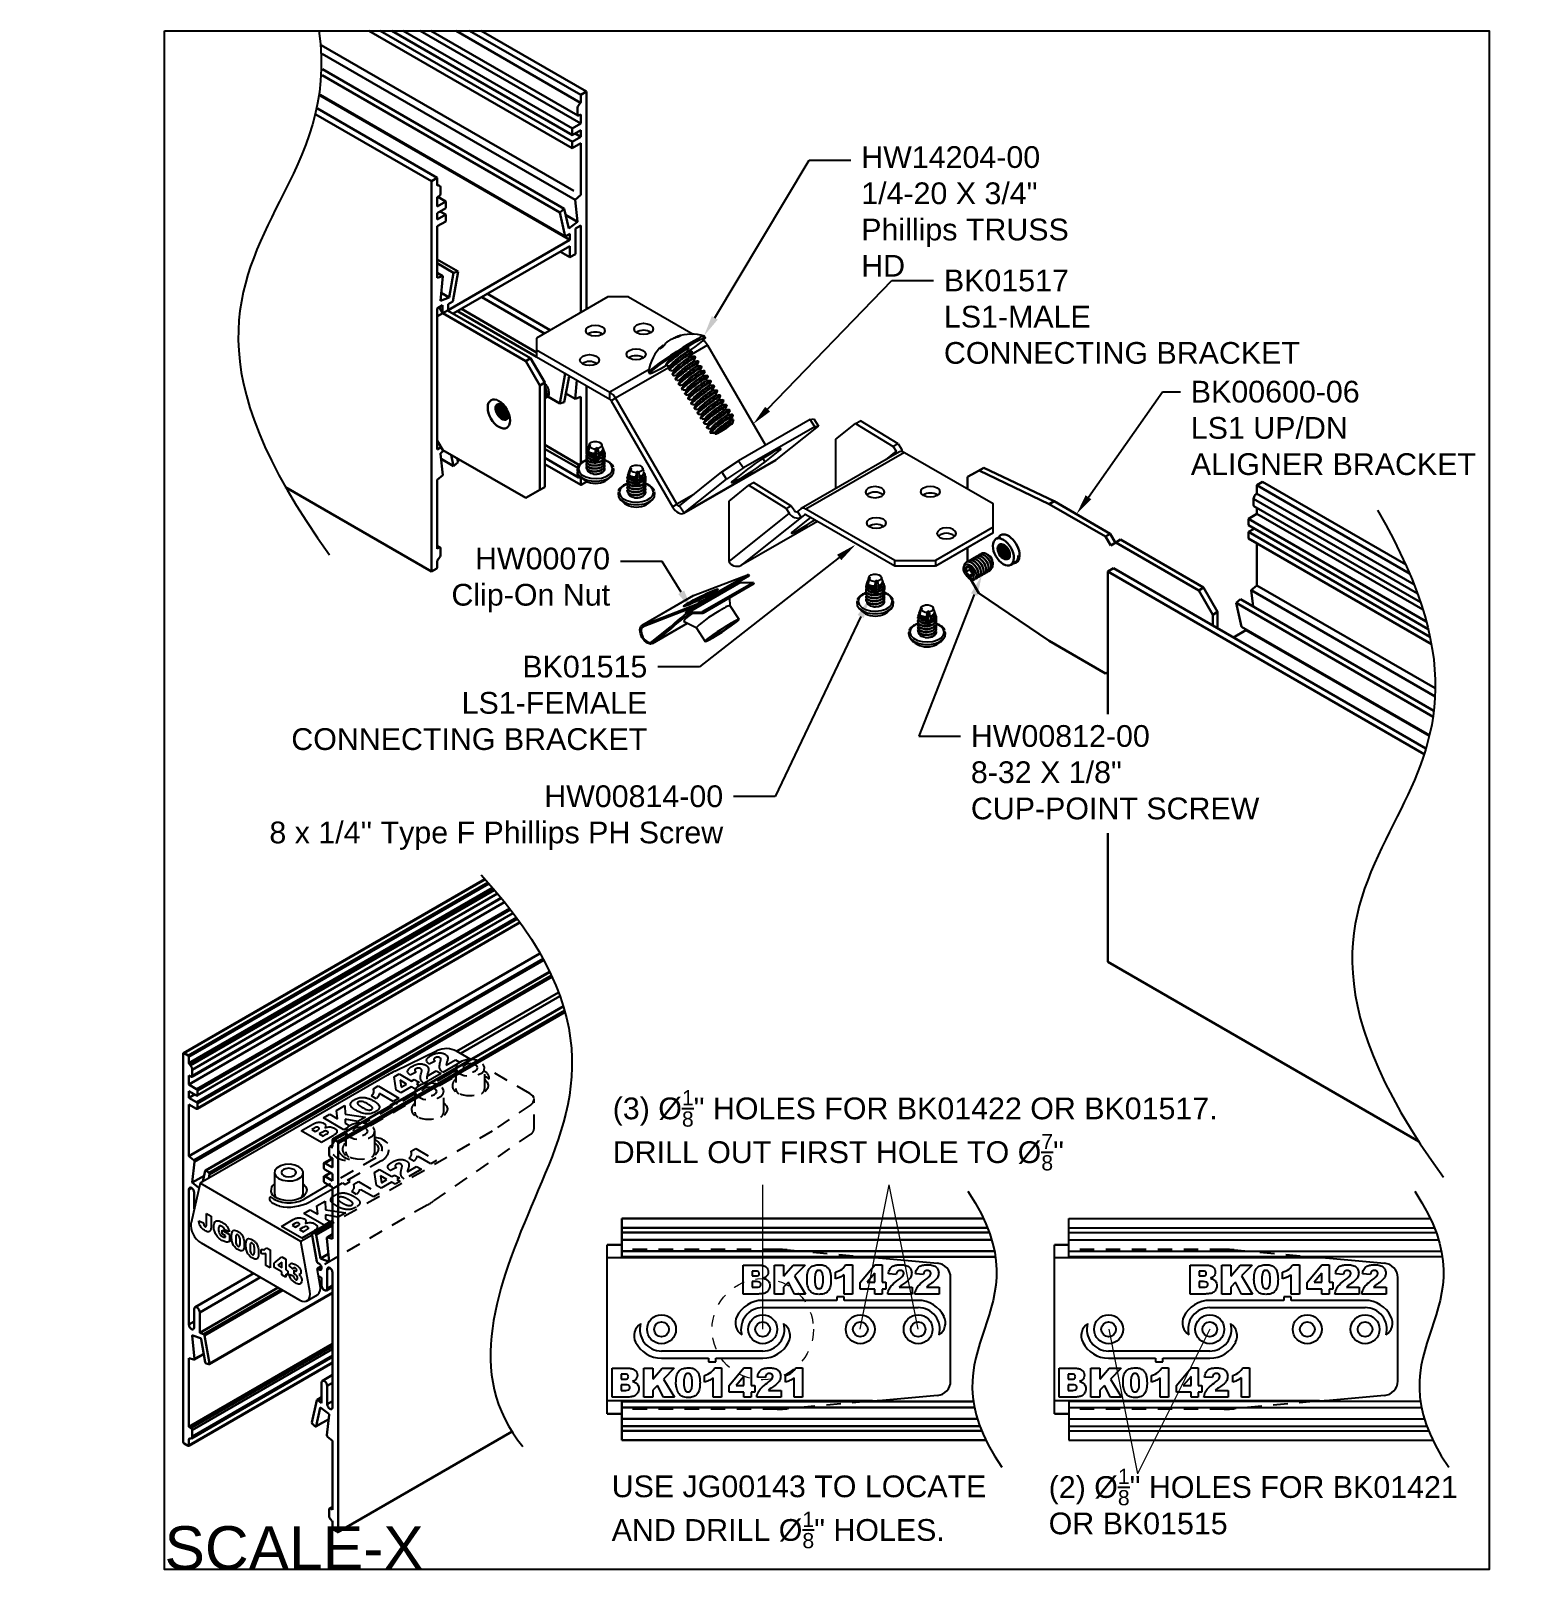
# Model space of a CAD drawing. Extents: x -1.2 to 11.7, y -13.3 to 0.
import ezdxf
from ezdxf import colors
from ezdxf.entities.mleader import LeaderData, LeaderLine
from ezdxf.math import Vec2, Vec3

# ---------------------------------------------------------------- set-up
doc = ezdxf.new("R2010")
doc.units = 0
doc.header["$LTSCALE"] = 0.5
doc.header["$MEASUREMENT"] = 0
doc.linetypes.add('HIDDEN', pattern=[0.375, 0.25, -0.125])
for name, color, linetype in [('Brackets', 181, 'CONTINUOUS'), ('Dimension', 10, 'CONTINUOUS'), ('FAB DWG', 221, 'CONTINUOUS'), ('Hardware', 242, 'CONTINUOUS'), ('Housing', 150, 'CONTINUOUS'), ('Mounting', 4, 'CONTINUOUS')]:
    doc.layers.add(name, color=color, linetype=linetype)
doc.layers.add('Jig', color=41, linetype='CONTINUOUS', lineweight=13)
doc.layers.add('Text-Unprinted', color=131, linetype='CONTINUOUS', plot=False)
doc.styles.add('LSAD_Standard', font='arial.ttf')
doc.styles.get("Standard").update_dxf_attribs({"font": 'arial.ttf'})

msp = doc.modelspace()

# ---------------------------------------------------------------- texts
at = {"layer": 'FAB DWG', "ltscale": 0.5, "transparency": 16777216, "char_height": 0.188, "attachment_point": 4}
for s, width, insert in [('\\A1;(3) %%C{\\H0.7x;\\S1/8;}" HOLES FOR BK01422 OR BK01517.\\PDRILL OUT FIRST HOLE TO %%C{\\H0.7x;\\S7/8;}"', 5.6457, (3.876, -9.509)), ('\\A1;USE JG00143 TO LOCATE\\PAND DRILL %%C{\\H0.7x;\\S1/8;}" HOLES.', 7.83105, (3.867, -12.809)), ('\\A1;(2) %%C{\\H0.7x;\\S1/8;}" HOLES FOR BK01421 OR BK01515', 3.74414, (7.646, -12.721))]:
    msp.add_mtext_dynamic_manual_height_columns(s, width=width, gutter_width=0.625, heights=[0], dxfattribs=dict(at, insert=insert))
at = {"layer": 'Text-Unprinted', "ltscale": 0.5, "transparency": 16777216, "style": 'LSAD_Standard'}
msp.add_attdef('SCALE-X', (0, -13.308), 'XEffectiveScaleFactor', height=0.375, dxfattribs=at)

# ---------------------------------------------------------------- linework, layer by layer
at = {"layer": 'Brackets', "lineweight": 30, "transparency": 16777216, "extrusion": (1.72083e-15, 0.816497, 0.57735)}
for p, q in [((2.406, -2.442), (3.124, -2.856)), ((2.448, -2.418), (3.166, -2.832)), ((3.124, -2.856), (3.166, -2.832)), ((3.124, -2.856), (3.246, -3.067)), ((3.166, -2.832), (3.288, -3.043)), ((3.246, -3.067), (3.288, -3.043)), ((3.288, -3.043), (3.288, -3.946)), ((3.246, -3.067), (3.246, -3.97)), ((2.362, -3.549), (2.358, -3.552)), ((2.406, -3.626), (2.362, -3.549)), ((3.124, -4.04), (2.406, -3.626)), ((6.944, -3.858), (7.044, -3.804)), ((6.986, -3.834), (6.944, -3.858)), ((6.944, -3.961), (6.944, -3.858)), ((6.986, -3.834), (7.085, -3.78)), ((7.085, -3.78), (7.044, -3.804)), ((7.044, -3.804), (7.651, -4.094)), ((7.085, -3.78), (7.693, -4.069)), ((3.246, -3.97), (3.124, -4.04)), ((3.246, -3.97), (3.288, -3.946)), ((7.693, -4.069), (7.651, -4.094)), ((7.651, -4.094), (8.137, -4.374)), ((7.693, -4.069), (8.179, -4.35)), ((7.189, -4.395), (7.228, -4.373)), ((8.179, -4.35), (8.137, -4.374)), ((8.137, -4.374), (8.182, -4.451)), ((8.179, -4.35), (8.223, -4.427)), ((6.944, -4.593), (6.944, -4.469)), ((8.182, -4.451), (8.226, -4.425)), ((8.267, -4.401), (8.226, -4.425)), ((8.226, -4.425), (8.944, -4.84)), ((8.267, -4.401), (8.986, -4.816)), ((7.318, -4.618), (7.357, -4.596)), ((7.041, -4.863), (6.973, -4.745)), ((7.651, -5.277), (7.041, -4.863)), ((8.986, -4.816), (8.944, -4.84)), ((8.944, -4.84), (9.065, -5.05)), ((8.986, -4.816), (9.107, -5.026)), ((9.107, -5.026), (9.065, -5.05)), ((9.065, -5.05), (9.065, -5.143)), ((9.107, -5.026), (9.107, -5.168)), ((8.137, -5.558), (7.651, -5.277)), ((8.156, -5.547), (8.137, -5.558))]:
    msp.add_line(p, q, dxfattribs=at)
at = {"layer": 'Brackets', "lineweight": 30, "transparency": 16777216, "extrusion": (-2.03185e-17, -7.58296e-17, -1)}
for major_axis in [(-0.068, 0.119), (0.068, -0.119)]:
    msp.add_ellipse((2.892, -3.314), major_axis=major_axis, ratio=0.57735, start_param=-0.785398, end_param=2.356194, dxfattribs=at)
at = {"layer": 'Brackets', "lineweight": 30, "transparency": 16777216}
for centre, major_axis, start_param, end_param in [((2.94, -3.287), (0.035, -0.0606), -1.337844, -0.149433), ((2.978, -3.265), (0.035, -0.0606), -2.071815, -1.069778), ((7.298, -4.481), (-0.068, 0.119), -2.356194, 0.343428), ((7.254, -4.507), (-0.035, 0.0606), 0.094528, 0.785398), ((7.254, -4.507), (0.035, -0.0606), -2.356194, -0.33992), ((7.292, -4.485), (0.035, -0.0606), -1.337844, -0.443283), ((7.298, -4.481), (0.068, -0.119), -0.343428, 0.785398)]:
    msp.add_ellipse(centre, major_axis=major_axis, ratio=0.57735, start_param=start_param, end_param=end_param, dxfattribs=at)
at = {"layer": 'Brackets', "lineweight": 30, "transparency": 16777216, "extrusion": (-6.4674e-17, -1.65537e-16, -1)}
msp.add_ellipse((7.254, -4.507), major_axis=(-0.064, 0.112), ratio=0.57735, start_param=-0.785398, end_param=2.356194, dxfattribs=at)
at = {"layer": 'Brackets', "lineweight": 30, "transparency": 16777216, "extrusion": (-1.64541e-16, -1.59096e-16, -1)}
msp.add_ellipse((7.254, -4.507), major_axis=(0.064, -0.112), ratio=0.57735, start_param=-0.785398, end_param=2.356194, dxfattribs=at)
at = {"layer": 'Brackets', "lineweight": 30, "transparency": 16777216, "extrusion": (-2.44089e-16, -7.6826e-17, -1)}
msp.add_ellipse((7.254, -4.507), major_axis=(0.041, -0.071), ratio=0.57735, start_param=-1.842693, end_param=-1.057295, dxfattribs=at)
at = {"layer": 'Brackets', "lineweight": 30, "transparency": 16777216, "extrusion": (-9.61481e-17, -5.55112e-17, -1)}
msp.add_ellipse((7.292, -4.485), major_axis=(0.064, -0.112), ratio=0.57735, start_param=-0.785398, end_param=0, dxfattribs=at)
at = {"layer": 'Brackets', "lineweight": 30, "transparency": 16777216}
for points, knots in [([(2.897, -3.229), (2.892, -3.228), (2.888, -3.228), (2.879, -3.23), (2.874, -3.232), (2.866, -3.242), (2.864, -3.248), (2.862, -3.259), (2.862, -3.263), (2.862, -3.268)], [0.03865195, 0.03865195, 0.03865195, 0.03865195, 0.05589367, 0.05589367, 0.08007646, 0.08007646, 0.10173561, 0.10173561, 0.11305688, 0.11305688, 0.11305688, 0.11305688]), ([(2.862, -3.268), (2.862, -3.272), (2.863, -3.276), (2.866, -3.289), (2.869, -3.298), (2.877, -3.315), (2.883, -3.324), (2.896, -3.34), (2.903, -3.346), (2.917, -3.357), (2.924, -3.361), (2.939, -3.365), (2.946, -3.365), (2.958, -3.362), (2.963, -3.359), (2.968, -3.354), (2.968, -3.354), (2.968, -3.353)], [0.11305688, 0.11305688, 0.11305688, 0.11305688, 0.1217089, 0.1217089, 0.13975364, 0.13975364, 0.15645386, 0.15645386, 0.1716941, 0.1716941, 0.18587802, 0.18587802, 0.19898051, 0.19898051, 0.21119762, 0.21119762, 0.21171203, 0.21171203, 0.21171203, 0.21171203]), ([(2.874, -3.266), (2.873, -3.263), (2.873, -3.26), (2.873, -3.251), (2.875, -3.245), (2.88, -3.236), (2.883, -3.233), (2.89, -3.23), (2.893, -3.229), (2.896, -3.229)], [0.26639296, 0.26639296, 0.26639296, 0.26639296, 0.27857492, 0.27857492, 0.31033347, 0.31033347, 0.34419533, 0.34419533, 0.36385138, 0.36385138, 0.36385138, 0.36385138]), ([(2.969, -3.351), (2.965, -3.354), (2.961, -3.355), (2.95, -3.355), (2.944, -3.354), (2.931, -3.35), (2.925, -3.346), (2.912, -3.337), (2.906, -3.331), (2.895, -3.318), (2.89, -3.31), (2.881, -3.295), (2.878, -3.287), (2.875, -3.274), (2.874, -3.27), (2.874, -3.266)], [0.0982661, 0.0982661, 0.0982661, 0.0982661, 0.1189493, 0.1189493, 0.1441572, 0.1441572, 0.1696395, 0.1696395, 0.1954074, 0.1954074, 0.2221503, 0.2221503, 0.2485381, 0.2485381, 0.266393, 0.266393, 0.266393, 0.266393]), ([(2.898, -3.23), (2.896, -3.231), (2.894, -3.233), (2.889, -3.24), (2.887, -3.246), (2.886, -3.255), (2.886, -3.258), (2.887, -3.26)], [0.29351595, 0.29351595, 0.29351595, 0.29351595, 0.29989359, 0.29989359, 0.31058282, 0.31058282, 0.31479322, 0.31479322, 0.31479322, 0.31479322]), ([(2.887, -3.26), (2.887, -3.264), (2.887, -3.268), (2.89, -3.281), (2.893, -3.289), (2.9, -3.301), (2.902, -3.306), (2.908, -3.314), (2.911, -3.317), (2.914, -3.321)], [0.31479322, 0.31479322, 0.31479322, 0.31479322, 0.32045599, 0.32045599, 0.33113607, 0.33113607, 0.33697009, 0.33697009, 0.34231083, 0.34231083, 0.34231083, 0.34231083]), ([(2.897, -3.229), (2.897, -3.229), (2.899, -3.23), (2.904, -3.232), (2.908, -3.234), (2.915, -3.239), (2.919, -3.243), (2.928, -3.251), (2.933, -3.256), (2.942, -3.268), (2.947, -3.275), (2.955, -3.289), (2.958, -3.297), (2.964, -3.311), (2.966, -3.318), (2.969, -3.331), (2.969, -3.336), (2.97, -3.341), (2.97, -3.342), (2.97, -3.343)], [4.401807, 4.401807, 4.401807, 4.401807, 4.610394, 4.610394, 4.813571, 4.813571, 5.030721, 5.030721, 5.264839, 5.264839, 5.511431, 5.511431, 5.762229, 5.762229, 6.007607, 6.007607, 6.238668, 6.238668, 6.283185, 6.283185, 6.283185, 6.283185]), ([(2.899, -3.253), (2.899, -3.248), (2.899, -3.243), (2.901, -3.236), (2.902, -3.234), (2.903, -3.231)], [0.58299217, 0.58299217, 0.58299217, 0.58299217, 0.60332517, 0.60332517, 0.61595969, 0.61595969, 0.61595969, 0.61595969]), ([(2.97, -3.341), (2.966, -3.34), (2.963, -3.339), (2.952, -3.335), (2.945, -3.331), (2.932, -3.32), (2.926, -3.313), (2.915, -3.299), (2.91, -3.291), (2.903, -3.275), (2.901, -3.267), (2.899, -3.257), (2.899, -3.255), (2.899, -3.253)], [0.4522552, 0.4522552, 0.4522552, 0.4522552, 0.4664686, 0.4664686, 0.4939308, 0.4939308, 0.5212155, 0.5212155, 0.5486422, 0.5486422, 0.5759336, 0.5759336, 0.5829922, 0.5829922, 0.5829922, 0.5829922]), ([(2.909, -3.235), (2.909, -3.236), (2.909, -3.237), (2.909, -3.241), (2.908, -3.244), (2.909, -3.248)], [0.35323666, 0.35323666, 0.35323666, 0.35323666, 0.35635921, 0.35635921, 0.37061103, 0.37061103, 0.37061103, 0.37061103]), ([(2.909, -3.248), (2.909, -3.251), (2.909, -3.255), (2.912, -3.266), (2.915, -3.274), (2.923, -3.29), (2.928, -3.298), (2.939, -3.312), (2.946, -3.318), (2.958, -3.327), (2.963, -3.33), (2.969, -3.333)], [0.370611, 0.370611, 0.370611, 0.370611, 0.3834609, 0.3834609, 0.411155, 0.411155, 0.4382411, 0.4382411, 0.4659552, 0.4659552, 0.4879626, 0.4879626, 0.4879626, 0.4879626]), ([(2.914, -3.321), (2.92, -3.328), (2.926, -3.333), (2.94, -3.343), (2.947, -3.346), (2.959, -3.349), (2.964, -3.349), (2.969, -3.349)], [0, 0, 0, 0, 0.02756363, 0.02756363, 0.05479452, 0.05479452, 0.07734728, 0.07734728, 0.07734728, 0.07734728]), ([(2.965, -3.316), (2.963, -3.315), (2.961, -3.313), (2.952, -3.305), (2.946, -3.299), (2.936, -3.284), (2.931, -3.276), (2.925, -3.26), (2.923, -3.252), (2.922, -3.245)], [0.04601391, 0.04601391, 0.04601391, 0.04601391, 0.05503366, 0.05503366, 0.08231016, 0.08231016, 0.11002623, 0.11002623, 0.13646468, 0.13646468, 0.13646468, 0.13646468]), ([(2.97, -3.343), (2.97, -3.345), (2.969, -3.347), (2.969, -3.35), (2.969, -3.351), (2.969, -3.353), (2.968, -3.353), (2.968, -3.354), (2.968, -3.354), (2.968, -3.354)], [0, 0, 0, 0, 0.109005, 0.109005, 0.2180101, 0.2180101, 0.3270151, 0.3270151, 0.3939186, 0.3939186, 0.3939186, 0.3939186]), ([(7.211, -4.474), (7.212, -4.467), (7.213, -4.462), (7.217, -4.451), (7.22, -4.447), (7.224, -4.444)], [0.14185978, 0.14185978, 0.14185978, 0.14185978, 0.16497891, 0.16497891, 0.18834457, 0.18834457, 0.18834457, 0.18834457]), ([(7.275, -4.571), (7.27, -4.57), (7.264, -4.568), (7.252, -4.561), (7.246, -4.556), (7.235, -4.543), (7.23, -4.536), (7.221, -4.52), (7.217, -4.511), (7.213, -4.494), (7.211, -4.486), (7.211, -4.477), (7.211, -4.475), (7.211, -4.474)], [0, 0, 0, 0, 0.0272811, 0.0272811, 0.0550337, 0.0550337, 0.0823102, 0.0823102, 0.1100262, 0.1100262, 0.1372993, 0.1372993, 0.1418598, 0.1418598, 0.1418598, 0.1418598]), ([(7.216, -4.448), (7.218, -4.446), (7.22, -4.444), (7.226, -4.44), (7.232, -4.439), (7.245, -4.44), (7.252, -4.442), (7.263, -4.448), (7.267, -4.451), (7.275, -4.457), (7.279, -4.461), (7.282, -4.465)], [0.0808121, 0.0808121, 0.0808121, 0.0808121, 0.1057181, 0.1057181, 0.1674943, 0.1674943, 0.2326635, 0.2326635, 0.2699734, 0.2699734, 0.3074153, 0.3074153, 0.3074153, 0.3074153]), ([(7.297, -4.486), (7.294, -4.482), (7.292, -4.478), (7.283, -4.467), (7.277, -4.461), (7.263, -4.451), (7.256, -4.447), (7.243, -4.442), (7.237, -4.441), (7.225, -4.443), (7.22, -4.445), (7.216, -4.448)], [0.6437001, 0.6437001, 0.6437001, 0.6437001, 0.6574438, 0.6574438, 0.6852398, 0.6852398, 0.7122749, 0.7122749, 0.7385172, 0.7385172, 0.764311, 0.764311, 0.764311, 0.764311]), ([(7.232, -4.442), (7.229, -4.446), (7.227, -4.45), (7.225, -4.459), (7.224, -4.463), (7.224, -4.467)], [0.33578526, 0.33578526, 0.33578526, 0.33578526, 0.35635921, 0.35635921, 0.37061103, 0.37061103, 0.37061103, 0.37061103]), ([(7.224, -4.467), (7.224, -4.47), (7.224, -4.474), (7.225, -4.486), (7.227, -4.495), (7.233, -4.512), (7.237, -4.52), (7.247, -4.535), (7.252, -4.542), (7.264, -4.553), (7.27, -4.557), (7.282, -4.563), (7.287, -4.564), (7.297, -4.563), (7.302, -4.561), (7.305, -4.557), (7.305, -4.557), (7.305, -4.556)], [0.370611, 0.370611, 0.370611, 0.370611, 0.3834609, 0.3834609, 0.411155, 0.411155, 0.4382411, 0.4382411, 0.4659552, 0.4659552, 0.4930275, 0.4930275, 0.5207618, 0.5207618, 0.5478221, 0.5478221, 0.5496492, 0.5496492, 0.5496492, 0.5496492]), ([(7.305, -4.557), (7.303, -4.558), (7.301, -4.558), (7.293, -4.558), (7.288, -4.556), (7.276, -4.549), (7.27, -4.545), (7.258, -4.532), (7.253, -4.525), (7.244, -4.51), (7.24, -4.501), (7.235, -4.484), (7.234, -4.475), (7.233, -4.465), (7.233, -4.463), (7.234, -4.461)], [0.4283667, 0.4283667, 0.4283667, 0.4283667, 0.4391894, 0.4391894, 0.4664686, 0.4664686, 0.4939308, 0.4939308, 0.5212155, 0.5212155, 0.5486422, 0.5486422, 0.5759336, 0.5759336, 0.5829922, 0.5829922, 0.5829922, 0.5829922]), ([(7.234, -4.461), (7.234, -4.456), (7.235, -4.45), (7.237, -4.444), (7.238, -4.443), (7.238, -4.442)], [0.58299217, 0.58299217, 0.58299217, 0.58299217, 0.60332517, 0.60332517, 0.60848319, 0.60848319, 0.60848319, 0.60848319]), ([(7.247, -4.444), (7.247, -4.444), (7.247, -4.445), (7.246, -4.448), (7.246, -4.451), (7.246, -4.454)], [0.309942774, 0.309942774, 0.309942774, 0.309942774, 0.310582825, 0.310582825, 0.314793221, 0.314793221, 0.314793221, 0.314793221]), ([(7.246, -4.454), (7.246, -4.458), (7.246, -4.462), (7.247, -4.475), (7.249, -4.484), (7.254, -4.497), (7.257, -4.502), (7.261, -4.511), (7.264, -4.515), (7.266, -4.518)], [0.31479322, 0.31479322, 0.31479322, 0.31479322, 0.32045599, 0.32045599, 0.33113607, 0.33113607, 0.33697009, 0.33697009, 0.34231083, 0.34231083, 0.34231083, 0.34231083]), ([(7.31, -4.543), (7.308, -4.542), (7.307, -4.542), (7.3, -4.538), (7.294, -4.534), (7.283, -4.523), (7.278, -4.517), (7.269, -4.503), (7.265, -4.494), (7.259, -4.478), (7.256, -4.47), (7.255, -4.456), (7.255, -4.451), (7.255, -4.447)], [0.1369066, 0.1369066, 0.1369066, 0.1369066, 0.1441572, 0.1441572, 0.1696395, 0.1696395, 0.1954074, 0.1954074, 0.2221503, 0.2221503, 0.2485381, 0.2485381, 0.266115, 0.266115, 0.266115, 0.266115]), ([(7.26, -4.449), (7.26, -4.45), (7.26, -4.451), (7.261, -4.461), (7.264, -4.471), (7.271, -4.489), (7.275, -4.498), (7.287, -4.515), (7.293, -4.522), (7.303, -4.531), (7.307, -4.533), (7.31, -4.536)], [0.11971588, 0.11971588, 0.11971588, 0.11971588, 0.1217089, 0.1217089, 0.13975364, 0.13975364, 0.15645386, 0.15645386, 0.1716941, 0.1716941, 0.17956709, 0.17956709, 0.17956709, 0.17956709]), ([(7.266, -4.453), (7.266, -4.455), (7.267, -4.458), (7.27, -4.467), (7.273, -4.474), (7.28, -4.489), (7.284, -4.496), (7.294, -4.509), (7.298, -4.515), (7.306, -4.523), (7.308, -4.525), (7.31, -4.527)], [3.4890389, 3.4890389, 3.4890389, 3.4890389, 3.5767861, 3.5767861, 3.8181039, 3.8181039, 4.0679932, 4.0679932, 4.3172574, 4.3172574, 4.4320235, 4.4320235, 4.4320235, 4.4320235]), ([(7.266, -4.518), (7.271, -4.526), (7.277, -4.532), (7.289, -4.542), (7.295, -4.546), (7.303, -4.549), (7.306, -4.55), (7.308, -4.55)], [0, 0, 0, 0, 0.02756363, 0.02756363, 0.05479452, 0.05479452, 0.06707465, 0.06707465, 0.06707465, 0.06707465]), ([(7.31, -4.521), (7.311, -4.529), (7.311, -4.538), (7.308, -4.553), (7.305, -4.559), (7.297, -4.567), (7.292, -4.57), (7.283, -4.571), (7.279, -4.571), (7.275, -4.571)], [0, 0, 0, 0, 0.02686857, 0.02686857, 0.04786136, 0.04786136, 0.06949624, 0.06949624, 0.08243769, 0.08243769, 0.08243769, 0.08243769])]:
    msp.add_open_spline(points, degree=3, knots=knots, dxfattribs=at)
for points, weights, knots in [([(2.927, -3.361), (2.927, -3.361), (2.927, -3.361), (2.902, -3.348), (2.883, -3.32), (2.865, -3.291), (2.864, -3.264), (2.863, -3.251), (2.867, -3.242)], [0.999050116649, 0.999522057435, 1, 0.923879532511, 1, 0.923879532511, 1, 0.962916614435, 0.961964837893], [0.46661434, 0.46661434, 0.46661434, 0.46666667, 0.46666667, 0.475, 0.475, 0.48333333, 0.48333333, 0.48739306, 0.48739306, 0.48739306]), ([(2.935, -3.339), (2.918, -3.326), (2.906, -3.307), (2.89, -3.282), (2.886, -3.258)], [0.967862127913, 0.946926223402, 1, 0.934149318957, 0.982231521851], [0.40252305, 0.40252305, 0.40252305, 0.40833333, 0.40833333, 0.41554238, 0.41554238, 0.41554238]), ([(2.957, -3.327), (2.94, -3.314), (2.928, -3.294), (2.912, -3.27), (2.909, -3.246)], [0.967862127931, 0.946926223379, 1, 0.934837155654, 0.981239476982], [0.33585638, 0.33585638, 0.33585638, 0.34166667, 0.34166667, 0.34880041, 0.34880041, 0.34880041]), ([(7.257, -4.564), (7.238, -4.549), (7.225, -4.523), (7.214, -4.503), (7.211, -4.482)], [0.981239476971, 0.934837155662, 1, 0.946926223373, 0.967862127937], [0.40119959, 0.40119959, 0.40119959, 0.40833333, 0.40833333, 0.41414362, 0.41414362, 0.41414362]), ([(7.279, -4.551), (7.26, -4.536), (7.247, -4.511), (7.236, -4.49), (7.234, -4.469)], [0.981239476979, 0.934837155656, 1, 0.946926223363, 0.967862127944], [0.46786626, 0.46786626, 0.46786626, 0.475, 0.475, 0.48081028, 0.48081028, 0.48081028]), ([(7.303, -4.54), (7.283, -4.525), (7.269, -4.498), (7.256, -4.472), (7.255, -4.447)], [0.986116050117, 0.931605709243, 1, 0.934405970128, 0.981858454466], [0.53417916, 0.53417916, 0.53417916, 0.54166667, 0.54166667, 0.54884761, 0.54884761, 0.54884761])]:
    msp.add_rational_spline(points, weights, degree=2, knots=knots, dxfattribs=at)
at = {"layer": 'Dimension', "lineweight": 15, "ltscale": 0.5, "transparency": 16777216}
for p, q in [((5.173, -11.23), (5.173, -9.98)), ((6.017, -11.23), (6.267, -9.98)), ((6.517, -11.23), (6.267, -9.98)), ((8.165, -11.23), (8.415, -12.48)), ((9.039, -11.23), (8.415, -12.48))]:
    msp.add_line(p, q, dxfattribs=at)
at = {"layer": 'Dimension', "transparency": 16777216}
for points, knots in [([(1.335, 0), (1.425, -0.621), (0.844, -1.776), (0.264, -2.931), (1.428, -4.532)], [0.412861, 0.412861, 0.412861, 0.412861, 1, 2, 2, 2, 2]), ([(10.489, -4.145), (11.295, -5.531), (10.596, -6.923), (9.897, -8.314), (11.06, -9.915)], [0.08847, 0.08847, 0.08847, 0.08847, 1, 2, 2, 2, 2])]:
    msp.add_open_spline(points, degree=3, knots=knots, dxfattribs=at)
for points in [[(2.739, -7.301), (3.887, -8.559), (3.168, -10.103), (2.584, -11.618), (3.099, -12.245)], [(6.947, -10.037), (7.306, -10.574), (7.093, -11.23), (6.87, -11.878), (7.24, -12.423)], [(10.812, -10.037), (11.171, -10.574), (10.959, -11.23), (10.736, -11.878), (11.105, -12.423)]]:
    msp.add_open_spline(points, degree=3, dxfattribs=at)
at = {"layer": 'Hardware', "linetype": 'Continuous', "lineweight": 25, "transparency": 16777216}
for p, q in [((4.406, -2.66), (4.405, -2.658)), ((4.422, -2.655), (4.419, -2.65)), ((4.676, -2.655), (4.668, -2.642)), ((4.31, -2.732), (4.304, -2.723)), ((4.316, -2.728), (4.309, -2.719)), ((4.566, -2.781), (4.561, -2.774)), ((4.338, -2.889), (4.342, -2.896)), ((4.593, -2.823), (4.588, -2.816)), ((4.62, -2.865), (4.615, -2.858)), ((4.647, -2.906), (4.643, -2.9)), ((4.187, -2.953), (4.195, -2.966)), ((4.365, -2.931), (4.369, -2.938)), ((4.392, -2.973), (4.396, -2.979)), ((4.419, -3.015), (4.423, -3.021)), ((4.446, -3.057), (4.451, -3.063)), ((4.674, -2.948), (4.67, -2.942)), ((4.701, -2.99), (4.697, -2.984)), ((4.728, -3.032), (4.724, -3.025)), ((4.473, -3.098), (4.478, -3.105)), ((4.5, -3.14), (4.505, -3.147)), ((4.527, -3.182), (4.532, -3.189)), ((4.755, -3.074), (4.751, -3.067)), ((4.782, -3.116), (4.778, -3.109)), ((4.809, -3.158), (4.805, -3.151)), ((4.836, -3.2), (4.832, -3.193)), ((4.555, -3.224), (4.559, -3.231)), ((4.582, -3.266), (4.586, -3.273)), ((4.609, -3.308), (4.613, -3.314)), ((4.864, -3.242), (4.859, -3.235)), ((4.891, -3.283), (4.886, -3.277)), ((4.918, -3.325), (4.913, -3.319)), ((4.636, -3.35), (4.64, -3.356)), ((4.663, -3.392), (4.667, -3.398)), ((4.69, -3.433), (4.694, -3.44)), ((4.92, -3.362), (4.904, -3.363)), ((4.916, -3.391), (4.922, -3.362)), ((3.673, -3.582), (3.659, -3.622)), ((3.674, -3.577), (3.66, -3.617)), ((3.687, -3.588), (3.673, -3.582)), ((3.677, -3.596), (3.687, -3.588)), ((3.791, -3.606), (3.781, -3.577)), ((4.717, -3.474), (4.72, -3.475)), ((4.719, -3.476), (4.746, -3.481)), ((4.756, -3.481), (4.762, -3.481)), ((4.761, -3.484), (4.762, -3.485)), ((4.762, -3.485), (4.769, -3.486)), ((3.645, -3.691), (3.645, -3.694)), ((3.645, -3.717), (3.645, -3.72)), ((3.655, -3.633), (3.651, -3.643)), ((3.656, -3.628), (3.652, -3.638)), ((3.653, -3.684), (3.666, -3.694)), ((3.657, -3.628), (3.655, -3.633)), ((3.659, -3.622), (3.662, -3.625)), ((3.659, -3.663), (3.662, -3.651)), ((3.666, -3.639), (3.677, -3.596)), ((3.721, -3.705), (3.721, -3.71)), ((3.721, -3.71), (3.721, -3.71)), ((3.723, -3.669), (3.722, -3.684)), ((3.725, -3.615), (3.723, -3.657)), ((3.723, -3.657), (3.725, -3.657)), ((3.726, -3.663), (3.723, -3.669)), ((3.735, -3.607), (3.725, -3.615)), ((3.739, -3.721), (3.725, -3.733)), ((3.739, -3.721), (3.735, -3.607)), ((3.749, -3.612), (3.735, -3.607)), ((3.76, -3.729), (3.739, -3.721)), ((3.755, -3.652), (3.749, -3.612)), ((3.757, -3.662), (3.753, -3.659)), ((3.754, -3.652), (3.755, -3.652)), ((3.759, -3.677), (3.757, -3.662)), ((3.763, -3.703), (3.762, -3.698)), ((3.79, -3.623), (3.781, -3.636)), ((3.781, -3.643), (3.784, -3.645)), ((3.781, -3.668), (3.793, -3.679)), ((3.781, -3.694), (3.795, -3.707)), ((3.781, -3.719), (3.795, -3.733)), ((3.792, -3.624), (3.792, -3.614)), ((3.798, -3.626), (3.793, -3.611)), ((3.805, -3.647), (3.803, -3.641)), ((3.809, -3.682), (3.809, -3.678)), ((3.809, -3.707), (3.809, -3.704)), ((3.645, -3.742), (3.645, -3.745)), ((3.645, -3.768), (3.645, -3.771)), ((3.781, -3.745), (3.795, -3.758)), ((3.809, -3.733), (3.809, -3.729)), ((3.809, -3.758), (3.809, -3.755)), ((4.008, -3.837), (4.005, -3.847)), ((4.009, -3.832), (4.006, -3.842)), ((4.01, -3.832), (4.008, -3.837)), ((4.026, -3.786), (4.012, -3.826)), ((4.012, -3.826), (4.016, -3.829)), ((4.027, -3.781), (4.013, -3.821)), ((4.013, -3.867), (4.016, -3.855)), ((4.019, -3.843), (4.031, -3.8)), ((4.041, -3.792), (4.026, -3.786)), ((4.031, -3.8), (4.041, -3.792)), ((4.079, -3.819), (4.077, -3.861)), ((4.088, -3.811), (4.079, -3.819)), ((4.093, -3.925), (4.088, -3.811)), ((4.103, -3.816), (4.088, -3.811)), ((4.109, -3.856), (4.103, -3.816)), ((4.108, -3.856), (4.109, -3.856)), ((4.145, -3.81), (4.134, -3.781)), ((4.144, -3.827), (4.135, -3.84)), ((4.135, -3.847), (4.137, -3.849)), ((4.151, -3.83), (4.146, -3.815)), ((4.146, -3.828), (4.146, -3.818)), ((4.159, -3.851), (4.157, -3.845)), ((3.999, -3.895), (3.999, -3.898)), ((3.999, -3.921), (3.999, -3.924)), ((3.999, -3.946), (3.999, -3.949)), ((3.999, -3.972), (3.999, -3.975)), ((4.007, -3.888), (4.019, -3.898)), ((4.075, -3.909), (4.075, -3.914)), ((4.075, -3.914), (4.075, -3.914)), ((4.079, -3.867), (4.076, -3.873)), ((4.076, -3.873), (4.076, -3.888)), ((4.077, -3.861), (4.078, -3.861)), ((4.093, -3.925), (4.079, -3.937)), ((4.113, -3.933), (4.093, -3.925)), ((4.11, -3.866), (4.107, -3.863)), ((4.113, -3.881), (4.11, -3.866)), ((4.116, -3.907), (4.116, -3.902)), ((4.135, -3.872), (4.146, -3.883)), ((4.135, -3.898), (4.149, -3.911)), ((4.135, -3.923), (4.149, -3.937)), ((4.135, -3.949), (4.149, -3.962)), ((4.163, -3.886), (4.163, -3.882)), ((4.163, -3.911), (4.163, -3.908)), ((4.163, -3.937), (4.163, -3.933)), ((4.163, -3.962), (4.163, -3.959)), ((4.98, -4.772), (4.538, -5.027)), ((4.575, -4.885), (5.049, -4.702)), ((5.049, -4.702), (4.607, -4.957)), ((5.056, -4.715), (4.614, -4.97)), ((5.092, -4.771), (4.65, -5.026)), ((5.097, -4.784), (4.655, -5.039)), ((4.98, -4.772), (5.092, -4.771)), ((5.049, -4.702), (5.056, -4.715)), ((5.092, -4.771), (5.097, -4.784)), ((6.073, -4.78), (6.07, -4.79)), ((6.074, -4.775), (6.071, -4.784)), ((6.075, -4.775), (6.073, -4.78)), ((6.091, -4.729), (6.077, -4.768)), ((6.077, -4.768), (6.081, -4.771)), ((6.092, -4.724), (6.078, -4.763)), ((6.084, -4.786), (6.096, -4.743)), ((6.106, -4.734), (6.091, -4.729)), ((6.096, -4.743), (6.106, -4.734)), ((6.144, -4.761), (6.142, -4.804)), ((6.154, -4.753), (6.144, -4.761)), ((6.158, -4.868), (6.154, -4.753)), ((6.168, -4.759), (6.154, -4.753)), ((6.174, -4.798), (6.168, -4.759)), ((6.21, -4.753), (6.199, -4.724)), ((6.209, -4.77), (6.2, -4.783)), ((6.2, -4.789), (6.202, -4.792)), ((6.216, -4.772), (6.211, -4.758)), ((6.211, -4.771), (6.211, -4.761)), ((6.224, -4.793), (6.222, -4.787)), ((4.571, -4.887), (4.129, -5.142)), ((4.575, -4.885), (4.133, -5.14)), ((4.571, -4.887), (4.575, -4.885)), ((4.891, -4.972), (4.888, -4.905)), ((6.064, -4.838), (6.064, -4.841)), ((6.064, -4.863), (6.064, -4.866)), ((6.064, -4.889), (6.064, -4.892)), ((6.064, -4.914), (6.064, -4.917)), ((6.072, -4.831), (6.084, -4.841)), ((6.078, -4.81), (6.081, -4.798)), ((6.14, -4.852), (6.14, -4.856)), ((6.14, -4.856), (6.14, -4.856)), ((6.144, -4.81), (6.141, -4.815)), ((6.141, -4.815), (6.141, -4.83)), ((6.142, -4.804), (6.143, -4.804)), ((6.158, -4.868), (6.144, -4.879)), ((6.178, -4.876), (6.158, -4.868)), ((6.175, -4.809), (6.172, -4.805)), ((6.173, -4.798), (6.174, -4.798)), ((6.178, -4.824), (6.175, -4.809)), ((6.181, -4.85), (6.181, -4.844)), ((6.2, -4.815), (6.211, -4.826)), ((6.2, -4.84), (6.214, -4.854)), ((6.2, -4.866), (6.214, -4.879)), ((6.2, -4.891), (6.214, -4.905)), ((6.228, -4.828), (6.228, -4.825)), ((6.228, -4.854), (6.228, -4.85)), ((6.228, -4.879), (6.228, -4.876)), ((6.228, -4.905), (6.228, -4.901)), ((4.133, -5.14), (4.607, -4.957)), ((4.614, -4.97), (4.14, -5.154)), ((4.509, -5.041), (4.509, -5.041)), ((4.562, -5.006), (4.535, -5.028)), ((4.536, -5.028), (4.538, -5.027)), ((4.536, -5.028), (4.544, -5.04)), ((4.538, -5.027), (4.65, -5.026)), ((4.655, -5.039), (4.544, -5.04)), ((4.562, -5.006), (4.565, -5.011)), ((4.564, -4.946), (4.565, -4.952)), ((4.607, -4.957), (4.614, -4.97)), ((4.65, -5.026), (4.655, -5.039)), ((4.968, -5.091), (4.891, -4.972)), ((6.522, -5.047), (6.518, -5.056)), ((6.523, -5.041), (6.519, -5.051)), ((6.524, -5.042), (6.522, -5.047)), ((6.54, -4.996), (6.526, -5.035)), ((6.526, -5.035), (6.529, -5.038)), ((6.541, -4.99), (6.527, -5.03)), ((6.533, -5.052), (6.544, -5.009)), ((6.554, -5.001), (6.54, -4.996)), ((6.544, -5.009), (6.554, -5.001)), ((6.592, -5.028), (6.59, -5.071)), ((6.602, -5.02), (6.592, -5.028)), ((6.606, -5.134), (6.602, -5.02)), ((6.616, -5.026), (6.602, -5.02)), ((6.622, -5.065), (6.616, -5.026)), ((6.658, -5.02), (6.648, -4.99)), ((6.657, -5.036), (6.648, -5.05)), ((6.648, -5.056), (6.651, -5.059)), ((6.659, -5.037), (6.659, -5.027)), ((6.665, -5.039), (6.66, -5.025)), ((6.672, -5.06), (6.67, -5.054)), ((4.215, -5.284), (4.377, -5.155)), ((4.22, -5.299), (4.523, -5.124)), ((4.523, -5.124), (4.223, -5.297)), ((4.385, -5.167), (4.223, -5.297)), ((4.377, -5.155), (4.385, -5.167)), ((4.487, -5.106), (4.598, -5.162)), ((4.597, -5.162), (4.674, -5.281)), ((6.512, -5.104), (6.512, -5.108)), ((6.512, -5.13), (6.512, -5.133)), ((6.512, -5.155), (6.512, -5.159)), ((6.512, -5.181), (6.512, -5.184)), ((6.52, -5.098), (6.533, -5.107)), ((6.526, -5.077), (6.529, -5.065)), ((6.588, -5.119), (6.588, -5.123)), ((6.588, -5.123), (6.588, -5.123)), ((6.59, -5.082), (6.589, -5.097)), ((6.59, -5.071), (6.592, -5.07)), ((6.593, -5.077), (6.59, -5.082)), ((6.606, -5.134), (6.592, -5.146)), ((6.626, -5.142), (6.606, -5.134)), ((6.624, -5.075), (6.62, -5.072)), ((6.621, -5.065), (6.622, -5.065)), ((6.626, -5.091), (6.624, -5.075)), ((6.63, -5.116), (6.629, -5.111)), ((6.648, -5.082), (6.659, -5.093)), ((6.648, -5.107), (6.662, -5.121)), ((6.648, -5.133), (6.662, -5.146)), ((6.648, -5.158), (6.662, -5.172)), ((6.676, -5.095), (6.676, -5.092)), ((6.676, -5.12), (6.676, -5.117)), ((6.676, -5.146), (6.676, -5.143)), ((6.676, -5.171), (6.676, -5.168))]:
    msp.add_line(p, q, dxfattribs=at)
at = {"layer": 'Hardware', "linetype": 'Continuous', "lineweight": 25, "transparency": 16777216, "extrusion": (1.72083e-15, 0.816497, 0.57735)}
for p, q in [((3.288, -3.181), (3.288, -3.181)), ((3.308, -3.169), (3.307, -3.169)), ((7.065, -4.521), (7.064, -4.522)), ((7.116, -4.531), (7.107, -4.525)), ((6.934, -4.597), (6.931, -4.598)), ((6.956, -4.584), (6.953, -4.585)), ((6.963, -4.647), (6.963, -4.661)), ((6.978, -4.571), (6.975, -4.573)), ((7, -4.558), (6.998, -4.56)), ((7.022, -4.546), (7.02, -4.547)), ((7.044, -4.533), (7.042, -4.534)), ((7.132, -4.54), (7.121, -4.533)), ((7.164, -4.595), (7.164, -4.62)), ((6.963, -4.661), (6.928, -4.681)), ((6.987, -4.697), (6.956, -4.716)), ((6.963, -4.661), (6.976, -4.679)), ((6.976, -4.679), (6.987, -4.692)), ((7.005, -4.745), (7.005, -4.745)), ((7.027, -4.732), (7.024, -4.734)), ((7.049, -4.72), (7.046, -4.721)), ((7.071, -4.707), (7.068, -4.708)), ((7.093, -4.694), (7.091, -4.696)), ((7.115, -4.681), (7.113, -4.683)), ((7.138, -4.669), (7.135, -4.67))]:
    msp.add_line(p, q, dxfattribs=at)
at = {"layer": 'Hardware', "linetype": 'Continuous', "lineweight": 25, "transparency": 16777216, "flags": 128}
for points in [[(4.617, -2.661), (4.579, -2.682), (4.533, -2.708), (4.482, -2.739), (4.429, -2.773), (4.375, -2.808), (4.324, -2.842), (4.278, -2.875), (4.24, -2.903), (4.211, -2.926), (4.193, -2.943), (4.187, -2.952), (4.187, -2.953)], [(4.286, -2.887), (4.332, -2.855), (4.383, -2.82), (4.437, -2.785), (4.49, -2.752), (4.541, -2.721), (4.587, -2.694), (4.625, -2.674), (4.653, -2.66), (4.671, -2.654), (4.677, -2.656), (4.67, -2.665), (4.652, -2.682), (4.623, -2.705), (4.585, -2.733), (4.539, -2.766), (4.528, -2.774)], [(4.344, -2.892), (4.33, -2.9), (4.285, -2.926), (4.247, -2.947), (4.218, -2.96), (4.201, -2.967), (4.195, -2.965), (4.201, -2.955), (4.219, -2.939), (4.248, -2.916), (4.286, -2.887)], [(4.921, -3.362), (4.918, -3.363), (4.905, -3.371), (4.883, -3.385), (4.857, -3.403), (4.829, -3.423), (4.803, -3.443), (4.781, -3.46), (4.767, -3.474), (4.761, -3.482), (4.761, -3.484), (4.761, -3.484)], [(4.796, -3.462), (4.778, -3.476), (4.769, -3.485), (4.771, -3.486), (4.784, -3.48), (4.806, -3.468), (4.834, -3.451), (4.862, -3.433), (4.888, -3.415), (4.906, -3.401), (4.915, -3.392), (4.913, -3.391), (4.9, -3.397), (4.878, -3.409), (4.851, -3.426), (4.822, -3.444), (4.796, -3.462)], [(3.673, -3.582), (3.678, -3.569), (3.693, -3.559), (3.713, -3.553), (3.736, -3.552), (3.758, -3.557), (3.774, -3.567), (3.781, -3.58), (3.779, -3.593), (3.768, -3.604), (3.749, -3.612)], [(3.647, -3.716), (3.636, -3.72), (3.605, -3.74), (3.585, -3.764), (3.579, -3.79), (3.588, -3.817), (3.61, -3.84), (3.644, -3.858), (3.686, -3.87), (3.732, -3.873), (3.778, -3.868), (3.818, -3.855), (3.85, -3.836), (3.869, -3.811), (3.875, -3.785), (3.866, -3.759), (3.844, -3.735), (3.81, -3.717)], [(3.572, -3.783), (3.568, -3.797), (3.572, -3.824), (3.589, -3.849), (3.619, -3.871), (3.658, -3.886), (3.704, -3.894), (3.751, -3.894), (3.797, -3.886), (3.836, -3.871), (3.866, -3.849), (3.883, -3.824), (3.886, -3.796), (3.882, -3.782)], [(4.026, -3.786), (4.032, -3.773), (4.046, -3.763), (4.067, -3.757), (4.09, -3.757), (4.111, -3.761), (4.127, -3.771), (4.135, -3.784), (4.133, -3.797), (4.121, -3.808), (4.103, -3.816)], [(3.925, -3.987), (3.922, -4.001), (3.925, -4.028), (3.943, -4.054), (3.973, -4.075), (4.012, -4.09), (4.057, -4.098), (4.105, -4.098), (4.15, -4.09), (4.19, -4.075), (4.219, -4.053), (4.236, -4.028), (4.24, -4), (4.236, -3.986)], [(4, -3.92), (3.99, -3.924), (3.958, -3.944), (3.939, -3.968), (3.933, -3.994), (3.942, -4.021), (3.964, -4.044), (3.998, -4.062), (4.04, -4.074), (4.086, -4.077), (4.131, -4.072), (4.172, -4.059), (4.203, -4.04), (4.223, -4.015), (4.229, -3.989), (4.22, -3.963), (4.198, -3.939), (4.164, -3.921)], [(6.091, -4.729), (6.097, -4.716), (6.111, -4.706), (6.132, -4.7), (6.155, -4.699), (6.176, -4.704), (6.192, -4.714), (6.2, -4.726), (6.198, -4.739), (6.186, -4.751), (6.168, -4.759)], [(4.831, -4.858), (4.839, -4.849), (4.852, -4.836), (4.859, -4.829)], [(6.065, -4.863), (6.055, -4.867), (6.023, -4.886), (6.004, -4.91), (5.998, -4.937), (6.007, -4.963), (6.029, -4.987), (6.063, -5.005), (6.105, -5.016), (6.151, -5.02), (6.196, -5.014), (6.237, -5.002), (6.268, -4.982), (6.288, -4.958), (6.294, -4.931), (6.285, -4.905), (6.263, -4.882), (6.229, -4.864)], [(4.603, -4.975), (4.585, -4.989), (4.562, -5.006)], [(4.577, -4.985), (4.578, -4.988), (4.581, -4.992)], [(4.658, -4.945), (4.656, -4.946), (4.627, -4.969), (4.597, -4.992), (4.595, -4.994)], [(5.99, -4.929), (5.987, -4.943), (5.99, -4.971), (6.008, -4.996), (6.038, -5.017), (6.077, -5.033), (6.122, -5.041), (6.17, -5.041), (6.215, -5.033), (6.255, -5.017), (6.284, -4.996), (6.301, -4.97), (6.305, -4.943), (6.301, -4.929)], [(6.54, -4.996), (6.545, -4.983), (6.56, -4.972), (6.58, -4.966), (6.603, -4.966), (6.625, -4.971), (6.641, -4.98), (6.648, -4.993), (6.646, -5.006), (6.635, -5.018), (6.616, -5.026)], [(4.223, -5.297), (4.203, -5.304), (4.177, -5.296), (4.151, -5.276), (4.129, -5.247), (4.115, -5.213), (4.11, -5.181), (4.117, -5.155), (4.133, -5.14)], [(4.14, -5.154), (4.126, -5.166), (4.121, -5.187), (4.125, -5.214), (4.137, -5.243), (4.155, -5.267), (4.177, -5.284), (4.198, -5.29), (4.215, -5.284)], [(4.742, -5.249), (4.78, -5.227), (4.821, -5.201), (4.863, -5.173), (4.901, -5.147), (4.932, -5.124), (4.955, -5.106), (4.967, -5.094), (4.967, -5.09), (4.955, -5.094), (4.932, -5.105), (4.901, -5.122), (4.863, -5.145), (4.821, -5.171), (4.78, -5.198), (4.742, -5.224), (4.71, -5.247), (4.687, -5.265), (4.676, -5.277), (4.676, -5.281), (4.687, -5.278), (4.71, -5.267), (4.742, -5.249)], [(4.72, -5.248), (4.716, -5.254), (4.725, -5.252), (4.746, -5.242), (4.775, -5.225), (4.809, -5.204), (4.845, -5.181), (4.878, -5.158), (4.905, -5.139), (4.921, -5.125), (4.926, -5.118), (4.919, -5.119), (4.9, -5.128), (4.872, -5.144), (4.838, -5.165), (4.802, -5.188), (4.768, -5.211)], [(6.513, -5.129), (6.503, -5.133), (6.472, -5.153), (6.452, -5.177), (6.446, -5.204), (6.455, -5.23), (6.477, -5.253), (6.511, -5.272), (6.553, -5.283), (6.599, -5.286), (6.644, -5.281), (6.685, -5.268), (6.717, -5.249), (6.736, -5.225), (6.742, -5.198), (6.733, -5.172), (6.711, -5.149), (6.677, -5.13)], [(6.439, -5.196), (6.435, -5.21), (6.439, -5.237), (6.456, -5.263), (6.486, -5.284), (6.525, -5.3), (6.571, -5.308), (6.618, -5.308), (6.664, -5.299), (6.703, -5.284), (6.732, -5.262), (6.75, -5.237), (6.753, -5.209), (6.749, -5.196)]]:
    msp.add_lwpolyline(points, dxfattribs=at)
at = {"layer": 'Hardware', "linetype": 'Continuous', "lineweight": 25, "transparency": 16777216}
for centre, radius, start, end in [((4.489, -2.905), 0.259, 101.4541, 112.7572), ((4.46, -2.742), 0.1, 114.097, 123.0495), ((4.511, -2.871), 0.239, 100.8229, 112.7063), ((4.556, -2.996), 0.372, 72.5532, 109.5563), ((4.616, -2.962), 0.359, 114.6049, 119.8322), ((4.673, -2.734), 0.0922, 92.9892, 127.797), ((4.556, -2.996), 0.372, 132.3558, 173.2312), ((4.395, -2.813), 0.128, 135.6912, 151.8057), ((4.868, -3.525), 0.97, 124.4867, 127.1682), ((4.318, -2.735), 0.0182, 120.3269, 141.3139), ((4.449, -2.801), 0.15, 135.3672, 149.9799), ((4.515, -2.903), 0.27, 124.3957, 129.8412), ((4.541, -2.984), 0.352, 115.5536, 120.3251), ((4.975, -3.617), 0.979, 117.3448, 123.3706), ((4.873, -3.614), 0.21, 120.6678, 138.2465), ((3.723, -3.598), 0.112, 239.0827, 268.9145), ((3.722, -3.552), 0.063, 224.5631, 272.6955), ((3.77, -3.614), 0.0223, 336.2735, 19.7425), ((3.727, -3.734), 0.181, 215.0831, 324.9169), ((3.727, -3.702), 0.133, 262.5836, 289.5865), ((3.727, -3.597), 0.136, 268.996, 283.6435), ((4.076, -3.756), 0.063, 224.5631, 272.6955), ((4.124, -3.818), 0.0223, 336.2735, 19.7425), ((4.077, -3.802), 0.112, 239.0827, 268.9145), ((4.081, -3.801), 0.136, 268.996, 283.6435), ((4.081, -3.938), 0.181, 215.0831, 324.9169), ((4.081, -3.906), 0.133, 262.5836, 289.5865), ((6.141, -4.699), 0.063, 224.5631, 272.6955), ((6.189, -4.761), 0.0223, 336.2735, 19.7425), ((6.142, -4.745), 0.112, 239.0827, 268.9145), ((6.146, -4.744), 0.136, 268.996, 283.6435), ((4.963, -5.725), 0.818, 121.4829, 135.782), ((4.972, -5.738), 0.818, 121.4829, 135.782), ((4.729, -5.306), 0.314, 122.1147, 140.367), ((5.299, -5.923), 1.035, 117.3234, 132.6827), ((4.92, -5.122), 0.153, 100.9169, 129.1297), ((6.146, -4.881), 0.181, 215.0831, 324.9169), ((6.146, -4.848), 0.133, 262.5836, 289.5865), ((6.589, -4.965), 0.063, 224.5631, 272.6955), ((6.637, -5.027), 0.0223, 336.2735, 19.7425), ((6.59, -5.011), 0.112, 239.0827, 268.9145), ((6.594, -5.01), 0.136, 268.996, 283.6435), ((5.007, -5.57), 0.431, 123.7153, 131.7864), ((6.594, -5.147), 0.181, 215.0831, 324.9169), ((6.594, -5.115), 0.133, 262.5836, 289.5865)]:
    msp.add_arc(centre, radius, start, end, dxfattribs=at)
for centre, major_axis, ratio, start_param, end_param in [((3.267, -3.098), (0.041, -0.071), 0.57735, 0, 0.049426), ((3.727, -3.391), (0.044, 0.585), 0.11879, 2.061924, 2.068646), ((3.727, -3.391), (0.072, 0.52), 0.076924, 2.179959, 2.186779), ((3.727, -3.391), (0.035, 0.464), 0.11879, 2.106865, 2.124296), ((3.727, -3.391), (0.057, 0.413), 0.076924, 2.224563, 2.242331), ((3.727, -3.391), (-0.052, 0.455), 0.087058, 2.184743, 2.202005), ((3.727, -3.391), (-0.052, 0.455), 0.087058, 2.254986, 2.273088), ((3.727, -3.391), (-0.052, 0.455), 0.087058, 2.328929, 2.348117), ((3.727, -3.391), (0.035, 0.464), 0.11879, 3.958698, 3.978337), ((3.727, -3.391), (0.035, 0.464), 0.11879, 4.035415, 4.053894), ((3.727, -3.391), (0.035, 0.464), 0.11879, 4.107927, 4.125516), ((3.727, -3.391), (0.044, 0.585), 0.11879, 4.105801, 4.111201), ((3.727, -3.391), (-0.065, 0.573), 0.087058, 2.197793, 2.199315), ((4.081, -3.595), (0.035, 0.464), 0.11879, 2.106865, 2.124296), ((4.081, -3.595), (0.057, 0.413), 0.076924, 2.224563, 2.242331), ((4.081, -3.595), (0.035, 0.464), 0.11879, 4.107927, 4.125516), ((4.081, -3.595), (0.044, 0.585), 0.11879, 2.061924, 2.068646), ((4.081, -3.595), (0.072, 0.52), 0.076924, 2.179959, 2.186779), ((4.081, -3.595), (-0.052, 0.455), 0.087058, 2.184743, 2.202005), ((4.081, -3.595), (-0.065, 0.573), 0.087058, 2.197793, 2.199315), ((4.081, -3.595), (-0.052, 0.455), 0.087058, 2.254986, 2.273088), ((4.081, -3.595), (-0.052, 0.455), 0.087058, 2.328929, 2.348117), ((4.081, -3.595), (0.035, 0.464), 0.11879, 3.958698, 3.978337), ((4.081, -3.595), (0.035, 0.464), 0.11879, 4.035415, 4.053894), ((4.081, -3.595), (0.044, 0.585), 0.11879, 4.105801, 4.111201), ((7.106, -4.592), (-0.041, 0.071), 0.57735, -0.401026, 0), ((6.956, -4.679), (0.0328, -0.0568), 0.57735, -0.334458, 4.261449), ((6.956, -4.679), (-0.0226, 0.0391), 0.57735, 0.261799, 1.308997), ((6.956, -4.679), (-0.0226, 0.0391), 0.57735, -0.785398, 0.261799), ((6.956, -4.679), (-0.0226, 0.0391), 0.57735, -1.832596, -0.785398), ((6.99, -4.659), (0.0195, -0.0338), 0.57735, -2.231432, -1.308997), ((7.121, -4.584), (-0.0309, 0.0534), 0.57735, -1.337223, -0.737716), ((7.132, -4.577), (-0.0225, 0.0389), 0.57735, -2.356194, -0.785398), ((6.146, -4.538), (0.035, 0.464), 0.11879, 2.106865, 2.124296), ((6.146, -4.538), (0.057, 0.413), 0.076924, 2.224563, 2.242331), ((6.956, -4.679), (0.0226, -0.0391), 0.57735, -1.832596, -0.785398), ((6.956, -4.679), (0.0226, -0.0391), 0.57735, -0.785398, 0.261799), ((6.964, -4.674), (0.041, -0.071), 0.57735, -0.735972, 0.049426), ((6.99, -4.659), (0.0195, -0.0338), 0.57735, -1.308997, -0.910161), ((6.956, -4.679), (0.0226, -0.0391), 0.57735, 0.261799, 1.308997), ((4.647, -4.916), (0.148, 0.075), 0.073492, 0.676467, 2.48041), ((4.669, -4.95), (0.138, 0.091), 0.083032, 5.64486, 5.940265), ((6.146, -4.538), (0.044, 0.585), 0.11879, 2.061924, 2.068646), ((6.146, -4.538), (0.072, 0.52), 0.076924, 2.179959, 2.186779), ((6.146, -4.538), (-0.052, 0.455), 0.087058, 2.184743, 2.202005), ((6.146, -4.538), (-0.065, 0.573), 0.087058, 2.197793, 2.199315), ((6.146, -4.538), (-0.052, 0.455), 0.087058, 2.254986, 2.273088), ((6.146, -4.538), (-0.052, 0.455), 0.087058, 2.328929, 2.348117), ((6.146, -4.538), (0.035, 0.464), 0.11879, 3.958698, 3.978337), ((6.146, -4.538), (0.035, 0.464), 0.11879, 4.035415, 4.053894), ((6.146, -4.538), (0.035, 0.464), 0.11879, 4.107927, 4.125516), ((6.146, -4.538), (0.044, 0.585), 0.11879, 4.105801, 4.111201), ((6.594, -4.805), (0.035, 0.464), 0.11879, 2.106865, 2.124296), ((6.594, -4.805), (0.057, 0.413), 0.076924, 2.224563, 2.242331), ((6.594, -4.805), (0.044, 0.585), 0.11879, 2.061924, 2.068646), ((6.594, -4.805), (0.072, 0.52), 0.076924, 2.179959, 2.186779), ((6.594, -4.805), (-0.052, 0.455), 0.087058, 2.184743, 2.202005), ((6.594, -4.805), (-0.065, 0.573), 0.087058, 2.197793, 2.199315), ((6.594, -4.805), (-0.052, 0.455), 0.087058, 2.254986, 2.273088), ((6.594, -4.805), (-0.052, 0.455), 0.087058, 2.328929, 2.348117), ((6.594, -4.805), (0.035, 0.464), 0.11879, 3.958698, 3.978337), ((6.594, -4.805), (0.035, 0.464), 0.11879, 4.035415, 4.053894), ((6.594, -4.805), (0.035, 0.464), 0.11879, 4.107927, 4.125516), ((6.594, -4.805), (0.044, 0.585), 0.11879, 4.105801, 4.111201)]:
    msp.add_ellipse(centre, major_axis=major_axis, ratio=ratio, start_param=start_param, end_param=end_param, dxfattribs=at)
at = {"layer": 'Hardware', "linetype": 'Continuous', "lineweight": 25, "transparency": 16777216, "extrusion": (4.80741e-17, 2.77556e-17, -1)}
msp.add_ellipse((6.956, -4.679), major_axis=(-0.0309, 0.0534), ratio=0.57735, start_param=-2.356194, end_param=-1.570796, dxfattribs=at)
at = {"layer": 'Hardware', "linetype": 'Continuous', "lineweight": 25, "transparency": 16777216, "extrusion": (7.21111e-17, 4.16334e-17, -1)}
msp.add_ellipse((6.962, -4.68), major_axis=(-0.0322, 0.0559), ratio=0.57735, start_param=-2.673432, end_param=-2.22451, dxfattribs=at)
at = {"layer": 'Hardware', "linetype": 'Continuous', "lineweight": 25, "transparency": 16777216}
msp.add_ellipse((4.638, -4.903), major_axis=(0.148, 0.075), ratio=0.073492, dxfattribs=at)
for points, knots in [([(4.525, -2.747), (4.523, -2.749), (4.514, -2.755), (4.49, -2.77), (4.452, -2.797), (4.412, -2.827), (4.376, -2.856), (4.351, -2.879), (4.34, -2.892), (4.343, -2.894), (4.344, -2.894)], [0, 0, 0, 0, 0.042969, 0.1922, 0.341431, 0.490662, 0.639893, 0.789125, 0.938356, 1, 1, 1, 1]), ([(4.366, -2.93), (4.365, -2.93), (4.364, -2.93), (4.366, -2.925), (4.373, -2.915), (4.399, -2.891), (4.435, -2.862), (4.475, -2.833), (4.513, -2.806), (4.543, -2.786), (4.56, -2.775), (4.559, -2.775), (4.559, -2.775)], [0, 0, 0, 0, 0.015996, 0.052312, 0.178439, 0.304565, 0.430691, 0.556817, 0.682944, 0.80907, 0.935196, 1, 1, 1, 1]), ([(4.564, -2.782), (4.564, -2.782), (4.565, -2.781), (4.556, -2.787), (4.541, -2.797), (4.518, -2.812), (4.479, -2.839), (4.439, -2.869), (4.403, -2.898), (4.378, -2.921), (4.367, -2.934), (4.37, -2.936), (4.371, -2.936)], [0, 0, 0, 0, 0.057919, 0.165345, 0.201209, 0.325766, 0.450322, 0.574879, 0.699435, 0.823992, 0.948548, 1, 1, 1, 1]), ([(4.38, -2.892), (4.38, -2.892), (4.377, -2.89), (4.385, -2.88), (4.403, -2.862), (4.429, -2.84), (4.459, -2.817), (4.487, -2.796), (4.508, -2.781), (4.52, -2.772), (4.52, -2.772), (4.52, -2.772)], [0, 0, 0, 0, 0.051942, 0.177772, 0.303602, 0.429432, 0.555262, 0.681093, 0.806923, 0.932753, 1, 1, 1, 1]), ([(4.384, -2.893), (4.385, -2.89), (4.389, -2.884), (4.407, -2.867), (4.433, -2.845), (4.462, -2.822), (4.49, -2.802), (4.512, -2.786), (4.524, -2.778), (4.523, -2.778), (4.523, -2.778)], [0, 0, 0, 0, 0.102034, 0.238091, 0.374148, 0.510205, 0.646261, 0.782318, 0.918375, 1, 1, 1, 1]), ([(4.521, -2.772), (4.524, -2.766), (4.528, -2.758), (4.533, -2.75), (4.534, -2.748)], [0, 0, 0, 0, 0.677945, 1, 1, 1, 1]), ([(4.533, -2.747), (4.534, -2.746), (4.536, -2.743), (4.529, -2.746), (4.525, -2.747)], [0, 0, 0, 0, 0.3806855, 1, 1, 1, 1]), ([(4.561, -2.774), (4.555, -2.775), (4.543, -2.775), (4.531, -2.776), (4.525, -2.777)], [0, 0, 0, 0, 0.50051, 1, 1, 1, 1]), ([(4.548, -2.813), (4.551, -2.808), (4.557, -2.797), (4.563, -2.786), (4.566, -2.781)], [0, 0, 0, 0, 0.499584, 1, 1, 1, 1]), ([(4.339, -2.889), (4.338, -2.888), (4.337, -2.888), (4.338, -2.884), (4.346, -2.873), (4.372, -2.849), (4.404, -2.823), (4.427, -2.806), (4.436, -2.799)], [0, 0, 0, 0, 0.030703, 0.100408, 0.342494, 0.58458, 0.826666, 1, 1, 1, 1]), ([(4.35, -2.863), (4.349, -2.864), (4.345, -2.871), (4.342, -2.878), (4.339, -2.884)], [0, 0, 0, 0, 0.223305, 1, 1, 1, 1]), ([(4.348, -2.897), (4.354, -2.897), (4.366, -2.896), (4.377, -2.895), (4.382, -2.895)], [0, 0, 0, 0, 0.538038, 1, 1, 1, 1]), ([(4.436, -2.799), (4.429, -2.804), (4.41, -2.816), (4.383, -2.835), (4.361, -2.852), (4.35, -2.862), (4.35, -2.863), (4.35, -2.863)], [0, 0, 0, 0, 0.167113, 0.423305, 0.679195, 0.919707, 1, 1, 1, 1]), ([(4.383, -2.893), (4.38, -2.899), (4.374, -2.909), (4.369, -2.92), (4.366, -2.926)], [0, 0, 0, 0, 0.499761, 1, 1, 1, 1]), ([(4.393, -2.972), (4.392, -2.972), (4.391, -2.972), (4.393, -2.967), (4.4, -2.956), (4.426, -2.933), (4.462, -2.904), (4.502, -2.875), (4.54, -2.847), (4.57, -2.827), (4.587, -2.817), (4.586, -2.817), (4.586, -2.817)], [0, 0, 0, 0, 0.015996, 0.052312, 0.178439, 0.304565, 0.430691, 0.556817, 0.682944, 0.80907, 0.935196, 1, 1, 1, 1]), ([(4.591, -2.824), (4.592, -2.823), (4.592, -2.823), (4.583, -2.828), (4.568, -2.838), (4.545, -2.854), (4.506, -2.881), (4.466, -2.911), (4.43, -2.94), (4.405, -2.963), (4.394, -2.976), (4.397, -2.978), (4.398, -2.978)], [0, 0, 0, 0, 0.057919, 0.165345, 0.201209, 0.325766, 0.450322, 0.574879, 0.699435, 0.823992, 0.948548, 1, 1, 1, 1]), ([(4.407, -2.934), (4.407, -2.934), (4.404, -2.932), (4.412, -2.922), (4.43, -2.904), (4.456, -2.882), (4.486, -2.859), (4.514, -2.838), (4.535, -2.823), (4.547, -2.814), (4.547, -2.814), (4.547, -2.814)], [0, 0, 0, 0, 0.051942, 0.177772, 0.303602, 0.429432, 0.555262, 0.681093, 0.806923, 0.932753, 1, 1, 1, 1]), ([(4.411, -2.935), (4.413, -2.932), (4.416, -2.926), (4.434, -2.909), (4.46, -2.887), (4.489, -2.864), (4.517, -2.844), (4.539, -2.828), (4.551, -2.819), (4.55, -2.82), (4.55, -2.82)], [0, 0, 0, 0, 0.102034, 0.238091, 0.374148, 0.510205, 0.646261, 0.782318, 0.918375, 1, 1, 1, 1]), ([(4.42, -3.014), (4.419, -3.014), (4.418, -3.014), (4.42, -3.009), (4.427, -2.998), (4.453, -2.975), (4.489, -2.946), (4.529, -2.916), (4.568, -2.889), (4.597, -2.869), (4.614, -2.859), (4.614, -2.859), (4.613, -2.859)], [0, 0, 0, 0, 0.015996, 0.052312, 0.178439, 0.304565, 0.430691, 0.556817, 0.682944, 0.80907, 0.935196, 1, 1, 1, 1]), ([(4.618, -2.866), (4.619, -2.865), (4.619, -2.865), (4.611, -2.87), (4.595, -2.88), (4.572, -2.896), (4.533, -2.923), (4.493, -2.953), (4.457, -2.982), (4.432, -3.004), (4.421, -3.018), (4.424, -3.02), (4.425, -3.02)], [0, 0, 0, 0, 0.057919, 0.165345, 0.201209, 0.325766, 0.450322, 0.574879, 0.699435, 0.823992, 0.948548, 1, 1, 1, 1]), ([(4.435, -2.976), (4.434, -2.976), (4.431, -2.974), (4.439, -2.963), (4.457, -2.946), (4.483, -2.924), (4.513, -2.901), (4.541, -2.88), (4.563, -2.865), (4.575, -2.856), (4.574, -2.856), (4.574, -2.856)], [0, 0, 0, 0, 0.051942, 0.177772, 0.303602, 0.429432, 0.555262, 0.681093, 0.806923, 0.932753, 1, 1, 1, 1]), ([(4.438, -2.977), (4.44, -2.974), (4.443, -2.968), (4.461, -2.951), (4.487, -2.929), (4.516, -2.906), (4.544, -2.885), (4.566, -2.87), (4.578, -2.861), (4.578, -2.861), (4.577, -2.861)], [0, 0, 0, 0, 0.102034, 0.238091, 0.374148, 0.510205, 0.646261, 0.782318, 0.918375, 1, 1, 1, 1]), ([(4.447, -3.056), (4.447, -3.056), (4.445, -3.056), (4.447, -3.051), (4.454, -3.04), (4.48, -3.017), (4.516, -2.988), (4.556, -2.958), (4.595, -2.931), (4.624, -2.911), (4.641, -2.9), (4.641, -2.901), (4.641, -2.901)], [0, 0, 0, 0, 0.015996, 0.052312, 0.178439, 0.304565, 0.430691, 0.556817, 0.682944, 0.80907, 0.935196, 1, 1, 1, 1]), ([(4.645, -2.907), (4.646, -2.907), (4.646, -2.906), (4.638, -2.912), (4.622, -2.922), (4.599, -2.938), (4.561, -2.965), (4.52, -2.995), (4.484, -3.024), (4.46, -3.046), (4.448, -3.06), (4.451, -3.061), (4.452, -3.062)], [0, 0, 0, 0, 0.057919, 0.165345, 0.201209, 0.325766, 0.450322, 0.574879, 0.699435, 0.823992, 0.948548, 1, 1, 1, 1]), ([(4.462, -3.018), (4.461, -3.017), (4.458, -3.016), (4.466, -3.005), (4.484, -2.988), (4.511, -2.966), (4.54, -2.943), (4.568, -2.922), (4.59, -2.907), (4.602, -2.898), (4.601, -2.898), (4.601, -2.898)], [0, 0, 0, 0, 0.051942, 0.177772, 0.303602, 0.429432, 0.555262, 0.681093, 0.806923, 0.932753, 1, 1, 1, 1]), ([(4.465, -3.018), (4.467, -3.016), (4.47, -3.01), (4.488, -2.993), (4.514, -2.971), (4.543, -2.948), (4.571, -2.927), (4.593, -2.912), (4.605, -2.903), (4.605, -2.903), (4.604, -2.903)], [0, 0, 0, 0, 0.102034, 0.238091, 0.374148, 0.510205, 0.646261, 0.782318, 0.918375, 1, 1, 1, 1]), ([(4.588, -2.816), (4.582, -2.816), (4.57, -2.817), (4.558, -2.818), (4.552, -2.819)], [0, 0, 0, 0, 0.50051, 1, 1, 1, 1]), ([(4.575, -2.855), (4.578, -2.85), (4.584, -2.839), (4.59, -2.828), (4.593, -2.823)], [0, 0, 0, 0, 0.4995837, 1, 1, 1, 1]), ([(4.615, -2.858), (4.609, -2.858), (4.597, -2.859), (4.585, -2.86), (4.579, -2.86)], [0, 0, 0, 0, 0.50051, 1, 1, 1, 1]), ([(4.602, -2.897), (4.605, -2.892), (4.611, -2.881), (4.617, -2.87), (4.62, -2.865)], [0, 0, 0, 0, 0.499584, 1, 1, 1, 1]), ([(4.642, -2.9), (4.636, -2.9), (4.624, -2.901), (4.612, -2.902), (4.606, -2.902)], [0, 0, 0, 0, 0.50051, 1, 1, 1, 1]), ([(4.629, -2.939), (4.632, -2.934), (4.638, -2.923), (4.644, -2.912), (4.647, -2.906)], [0, 0, 0, 0, 0.499584, 1, 1, 1, 1]), ([(3.288, -3.049), (3.294, -3.055), (3.3, -3.062), (3.307, -3.074), (3.31, -3.078), (3.316, -3.092), (3.319, -3.101), (3.324, -3.12), (3.324, -3.129), (3.323, -3.144), (3.322, -3.15), (3.317, -3.16), (3.314, -3.165), (3.309, -3.168)], [0.6311204, 0.6311204, 0.6311204, 0.6311204, 0.7921265, 0.7921265, 0.8755761, 0.8755761, 1.0459468, 1.0459468, 1.2386966, 1.2386966, 1.4068658, 1.4068658, 1.5792447, 1.5792447, 1.5792447, 1.5792447]), ([(4.375, -2.939), (4.381, -2.939), (4.393, -2.938), (4.404, -2.937), (4.409, -2.937)], [0, 0, 0, 0, 0.538038, 1, 1, 1, 1]), ([(4.41, -2.935), (4.407, -2.941), (4.402, -2.951), (4.396, -2.962), (4.393, -2.967)], [0, 0, 0, 0, 0.499761, 1, 1, 1, 1]), ([(4.402, -2.981), (4.408, -2.98), (4.42, -2.98), (4.431, -2.979), (4.436, -2.978)], [0, 0, 0, 0, 0.538038, 1, 1, 1, 1]), ([(4.437, -2.977), (4.434, -2.982), (4.429, -2.993), (4.423, -3.004), (4.42, -3.009)], [0, 0, 0, 0, 0.499761, 1, 1, 1, 1]), ([(4.429, -3.023), (4.436, -3.022), (4.447, -3.021), (4.458, -3.021), (4.464, -3.02)], [0, 0, 0, 0, 0.538038, 1, 1, 1, 1]), ([(4.464, -3.019), (4.461, -3.024), (4.456, -3.035), (4.45, -3.046), (4.447, -3.051)], [0, 0, 0, 0, 0.499761, 1, 1, 1, 1]), ([(4.474, -3.098), (4.474, -3.098), (4.472, -3.098), (4.474, -3.093), (4.481, -3.082), (4.507, -3.059), (4.543, -3.03), (4.583, -3), (4.622, -2.973), (4.651, -2.953), (4.668, -2.942), (4.668, -2.943), (4.668, -2.943)], [0, 0, 0, 0, 0.015996, 0.052312, 0.178439, 0.304565, 0.430691, 0.556817, 0.682944, 0.80907, 0.935196, 1, 1, 1, 1]), ([(4.491, -3.061), (4.488, -3.066), (4.483, -3.077), (4.477, -3.088), (4.474, -3.093)], [0, 0, 0, 0, 0.4997607, 1, 1, 1, 1]), ([(4.673, -2.949), (4.673, -2.949), (4.674, -2.948), (4.665, -2.954), (4.649, -2.964), (4.626, -2.98), (4.588, -3.007), (4.547, -3.037), (4.511, -3.065), (4.487, -3.088), (4.475, -3.102), (4.479, -3.103), (4.48, -3.104)], [0, 0, 0, 0, 0.057919, 0.165345, 0.201209, 0.325766, 0.450322, 0.574879, 0.699435, 0.823992, 0.948548, 1, 1, 1, 1]), ([(4.489, -3.06), (4.488, -3.059), (4.485, -3.058), (4.493, -3.047), (4.511, -3.03), (4.538, -3.008), (4.567, -2.985), (4.595, -2.964), (4.617, -2.948), (4.629, -2.94), (4.628, -2.94), (4.628, -2.94)], [0, 0, 0, 0, 0.051942, 0.177772, 0.303602, 0.429432, 0.555262, 0.681093, 0.806923, 0.932753, 1, 1, 1, 1]), ([(4.492, -3.06), (4.494, -3.058), (4.497, -3.052), (4.515, -3.035), (4.541, -3.013), (4.57, -2.99), (4.598, -2.969), (4.62, -2.954), (4.632, -2.945), (4.632, -2.945), (4.631, -2.945)], [0, 0, 0, 0, 0.102034, 0.238091, 0.374148, 0.510205, 0.646261, 0.782318, 0.918375, 1, 1, 1, 1]), ([(4.501, -3.14), (4.501, -3.14), (4.499, -3.139), (4.501, -3.135), (4.509, -3.124), (4.534, -3.1), (4.57, -3.072), (4.61, -3.042), (4.649, -3.015), (4.679, -2.995), (4.695, -2.984), (4.695, -2.985), (4.695, -2.985)], [0, 0, 0, 0, 0.015996, 0.052312, 0.178439, 0.304565, 0.430691, 0.556817, 0.682944, 0.80907, 0.935196, 1, 1, 1, 1]), ([(4.7, -2.991), (4.7, -2.991), (4.701, -2.99), (4.692, -2.996), (4.676, -3.006), (4.653, -3.022), (4.615, -3.049), (4.574, -3.079), (4.539, -3.107), (4.514, -3.13), (4.502, -3.144), (4.506, -3.145), (4.507, -3.146)], [0, 0, 0, 0, 0.057919, 0.165345, 0.201209, 0.325766, 0.450322, 0.574879, 0.699435, 0.823992, 0.948548, 1, 1, 1, 1]), ([(4.516, -3.102), (4.515, -3.101), (4.512, -3.1), (4.52, -3.089), (4.538, -3.071), (4.565, -3.049), (4.594, -3.027), (4.622, -3.006), (4.644, -2.99), (4.656, -2.982), (4.655, -2.982), (4.655, -2.982)], [0, 0, 0, 0, 0.051942, 0.177772, 0.303602, 0.429432, 0.555262, 0.681093, 0.806923, 0.932753, 1, 1, 1, 1]), ([(4.519, -3.102), (4.521, -3.1), (4.524, -3.094), (4.542, -3.076), (4.568, -3.055), (4.597, -3.032), (4.626, -3.011), (4.647, -2.996), (4.659, -2.987), (4.659, -2.987), (4.659, -2.987)], [0, 0, 0, 0, 0.1020342, 0.238091, 0.3741478, 0.5102046, 0.6462614, 0.7823182, 0.918375, 1, 1, 1, 1]), ([(4.528, -3.182), (4.528, -3.182), (4.526, -3.181), (4.528, -3.177), (4.536, -3.166), (4.562, -3.142), (4.597, -3.114), (4.637, -3.084), (4.676, -3.057), (4.706, -3.037), (4.722, -3.026), (4.722, -3.027), (4.722, -3.027)], [0, 0, 0, 0, 0.015996, 0.052312, 0.178439, 0.304565, 0.430691, 0.556817, 0.682944, 0.80907, 0.935196, 1, 1, 1, 1]), ([(4.727, -3.033), (4.727, -3.033), (4.728, -3.032), (4.719, -3.038), (4.703, -3.048), (4.68, -3.064), (4.642, -3.091), (4.602, -3.12), (4.566, -3.149), (4.541, -3.172), (4.529, -3.186), (4.533, -3.187), (4.534, -3.188)], [0, 0, 0, 0, 0.0579185, 0.165345, 0.2012093, 0.3257658, 0.4503223, 0.5748788, 0.6994353, 0.8239918, 0.9485483, 1, 1, 1, 1]), ([(4.543, -3.143), (4.542, -3.143), (4.539, -3.142), (4.548, -3.131), (4.566, -3.113), (4.592, -3.091), (4.621, -3.069), (4.649, -3.048), (4.671, -3.032), (4.683, -3.024), (4.682, -3.024), (4.682, -3.024)], [0, 0, 0, 0, 0.051942, 0.177772, 0.303602, 0.429432, 0.555262, 0.681093, 0.806923, 0.932753, 1, 1, 1, 1]), ([(4.547, -3.144), (4.548, -3.142), (4.551, -3.135), (4.569, -3.118), (4.595, -3.097), (4.625, -3.074), (4.653, -3.053), (4.674, -3.037), (4.686, -3.029), (4.686, -3.029), (4.686, -3.029)], [0, 0, 0, 0, 0.102034, 0.238091, 0.374148, 0.510205, 0.646261, 0.782318, 0.918375, 1, 1, 1, 1]), ([(4.67, -2.942), (4.663, -2.942), (4.651, -2.943), (4.639, -2.944), (4.633, -2.944)], [0, 0, 0, 0, 0.50051, 1, 1, 1, 1]), ([(4.657, -2.981), (4.659, -2.975), (4.665, -2.965), (4.671, -2.954), (4.674, -2.948)], [0, 0, 0, 0, 0.499584, 1, 1, 1, 1]), ([(4.697, -2.984), (4.691, -2.984), (4.678, -2.985), (4.666, -2.986), (4.66, -2.986)], [0, 0, 0, 0, 0.50051, 1, 1, 1, 1]), ([(4.684, -3.023), (4.687, -3.017), (4.692, -3.006), (4.698, -2.996), (4.701, -2.99)], [0, 0, 0, 0, 0.499584, 1, 1, 1, 1]), ([(4.724, -3.025), (4.718, -3.026), (4.705, -3.027), (4.693, -3.028), (4.687, -3.028)], [0, 0, 0, 0, 0.50051, 1, 1, 1, 1]), ([(4.711, -3.065), (4.714, -3.059), (4.719, -3.048), (4.725, -3.038), (4.728, -3.032)], [0, 0, 0, 0, 0.499584, 1, 1, 1, 1]), ([(4.456, -3.065), (4.463, -3.064), (4.474, -3.063), (4.485, -3.063), (4.491, -3.062)], [0, 0, 0, 0, 0.5380379, 1, 1, 1, 1]), ([(4.484, -3.106), (4.49, -3.106), (4.501, -3.105), (4.512, -3.104), (4.518, -3.104)], [0, 0, 0, 0, 0.538038, 1, 1, 1, 1]), ([(4.518, -3.103), (4.516, -3.108), (4.51, -3.119), (4.504, -3.13), (4.501, -3.135)], [0, 0, 0, 0, 0.499761, 1, 1, 1, 1]), ([(4.511, -3.148), (4.517, -3.148), (4.528, -3.147), (4.54, -3.146), (4.545, -3.146)], [0, 0, 0, 0, 0.5380379, 1, 1, 1, 1]), ([(4.546, -3.145), (4.543, -3.15), (4.537, -3.161), (4.531, -3.171), (4.528, -3.177)], [0, 0, 0, 0, 0.4997607, 1, 1, 1, 1]), ([(4.538, -3.19), (4.544, -3.19), (4.555, -3.189), (4.567, -3.188), (4.572, -3.188)], [0, 0, 0, 0, 0.538038, 1, 1, 1, 1]), ([(4.555, -3.224), (4.555, -3.223), (4.553, -3.223), (4.555, -3.219), (4.563, -3.208), (4.589, -3.184), (4.624, -3.156), (4.664, -3.126), (4.703, -3.099), (4.733, -3.079), (4.749, -3.068), (4.749, -3.068), (4.749, -3.069)], [0, 0, 0, 0, 0.015996, 0.052312, 0.178439, 0.304565, 0.430691, 0.556817, 0.682944, 0.80907, 0.935196, 1, 1, 1, 1]), ([(4.573, -3.187), (4.57, -3.192), (4.564, -3.203), (4.558, -3.213), (4.555, -3.219)], [0, 0, 0, 0, 0.499761, 1, 1, 1, 1]), ([(4.754, -3.075), (4.754, -3.075), (4.755, -3.074), (4.746, -3.08), (4.73, -3.09), (4.707, -3.105), (4.669, -3.132), (4.629, -3.162), (4.593, -3.191), (4.568, -3.214), (4.557, -3.227), (4.56, -3.229), (4.561, -3.229)], [0, 0, 0, 0, 0.057919, 0.165345, 0.201209, 0.325766, 0.450322, 0.574879, 0.699435, 0.823992, 0.948548, 1, 1, 1, 1]), ([(4.57, -3.185), (4.569, -3.185), (4.567, -3.183), (4.575, -3.173), (4.593, -3.155), (4.619, -3.133), (4.648, -3.11), (4.676, -3.09), (4.698, -3.074), (4.71, -3.066), (4.709, -3.066), (4.709, -3.066)], [0, 0, 0, 0, 0.051942, 0.177772, 0.303602, 0.429432, 0.555262, 0.681093, 0.806923, 0.932753, 1, 1, 1, 1]), ([(4.574, -3.186), (4.575, -3.183), (4.578, -3.177), (4.596, -3.16), (4.622, -3.139), (4.652, -3.116), (4.68, -3.095), (4.701, -3.079), (4.714, -3.071), (4.713, -3.071), (4.713, -3.071)], [0, 0, 0, 0, 0.102034, 0.238091, 0.374148, 0.510205, 0.646261, 0.782318, 0.918375, 1, 1, 1, 1]), ([(4.582, -3.265), (4.582, -3.265), (4.581, -3.265), (4.582, -3.26), (4.59, -3.25), (4.616, -3.226), (4.651, -3.198), (4.692, -3.168), (4.73, -3.141), (4.76, -3.121), (4.776, -3.11), (4.776, -3.11), (4.776, -3.111)], [0, 0, 0, 0, 0.015996, 0.052312, 0.178439, 0.304565, 0.430691, 0.556817, 0.682944, 0.80907, 0.935196, 1, 1, 1, 1]), ([(4.781, -3.117), (4.781, -3.117), (4.782, -3.116), (4.773, -3.122), (4.757, -3.132), (4.734, -3.147), (4.696, -3.174), (4.656, -3.204), (4.62, -3.233), (4.595, -3.256), (4.584, -3.269), (4.587, -3.271), (4.588, -3.271)], [0, 0, 0, 0, 0.057919, 0.165345, 0.201209, 0.325766, 0.450322, 0.574879, 0.699435, 0.823992, 0.948548, 1, 1, 1, 1]), ([(4.597, -3.227), (4.596, -3.227), (4.594, -3.225), (4.602, -3.215), (4.62, -3.197), (4.646, -3.175), (4.675, -3.152), (4.703, -3.131), (4.725, -3.116), (4.737, -3.107), (4.737, -3.108), (4.736, -3.108)], [0, 0, 0, 0, 0.051942, 0.1777721, 0.3036022, 0.4294323, 0.5552625, 0.6810926, 0.8069227, 0.9327528, 1, 1, 1, 1]), ([(4.601, -3.228), (4.602, -3.225), (4.605, -3.219), (4.623, -3.202), (4.649, -3.18), (4.679, -3.158), (4.707, -3.137), (4.728, -3.121), (4.741, -3.113), (4.74, -3.113), (4.74, -3.113)], [0, 0, 0, 0, 0.102034, 0.238091, 0.374148, 0.510205, 0.646261, 0.782318, 0.918375, 1, 1, 1, 1]), ([(4.609, -3.307), (4.609, -3.307), (4.608, -3.307), (4.609, -3.302), (4.617, -3.291), (4.643, -3.268), (4.678, -3.239), (4.719, -3.21), (4.757, -3.182), (4.787, -3.162), (4.804, -3.152), (4.803, -3.152), (4.803, -3.152)], [0, 0, 0, 0, 0.015996, 0.052312, 0.178439, 0.304565, 0.430691, 0.556817, 0.682944, 0.80907, 0.935196, 1, 1, 1, 1]), ([(4.808, -3.159), (4.808, -3.158), (4.809, -3.158), (4.8, -3.163), (4.785, -3.174), (4.761, -3.189), (4.723, -3.216), (4.683, -3.246), (4.647, -3.275), (4.622, -3.298), (4.611, -3.311), (4.614, -3.313), (4.615, -3.313)], [0, 0, 0, 0, 0.057919, 0.165345, 0.201209, 0.325766, 0.450322, 0.574879, 0.699435, 0.823992, 0.948548, 1, 1, 1, 1]), ([(4.624, -3.269), (4.623, -3.269), (4.621, -3.267), (4.629, -3.257), (4.647, -3.239), (4.673, -3.217), (4.702, -3.194), (4.73, -3.173), (4.752, -3.158), (4.764, -3.149), (4.764, -3.149), (4.763, -3.149)], [0, 0, 0, 0, 0.051942, 0.177772, 0.303602, 0.429432, 0.555262, 0.681093, 0.806923, 0.932753, 1, 1, 1, 1]), ([(4.628, -3.27), (4.629, -3.267), (4.632, -3.261), (4.651, -3.244), (4.676, -3.222), (4.706, -3.199), (4.734, -3.179), (4.756, -3.163), (4.768, -3.154), (4.767, -3.155), (4.767, -3.155)], [0, 0, 0, 0, 0.102034, 0.238091, 0.374148, 0.510205, 0.646261, 0.782318, 0.918375, 1, 1, 1, 1]), ([(4.637, -3.349), (4.636, -3.349), (4.635, -3.349), (4.636, -3.344), (4.644, -3.333), (4.67, -3.31), (4.706, -3.281), (4.746, -3.251), (4.784, -3.224), (4.814, -3.204), (4.831, -3.194), (4.83, -3.194), (4.83, -3.194)], [0, 0, 0, 0, 0.0159961, 0.0523123, 0.1784386, 0.3045649, 0.4306911, 0.5568174, 0.6829437, 0.80907, 0.9351963, 1, 1, 1, 1]), ([(4.651, -3.311), (4.65, -3.311), (4.648, -3.309), (4.656, -3.298), (4.674, -3.281), (4.7, -3.259), (4.729, -3.236), (4.758, -3.215), (4.779, -3.2), (4.791, -3.191), (4.791, -3.191), (4.791, -3.191)], [0, 0, 0, 0, 0.051942, 0.177772, 0.303602, 0.429432, 0.555262, 0.681093, 0.806923, 0.932753, 1, 1, 1, 1]), ([(4.751, -3.067), (4.745, -3.068), (4.733, -3.069), (4.72, -3.069), (4.714, -3.07)], [0, 0, 0, 0, 0.50051, 1, 1, 1, 1]), ([(4.738, -3.107), (4.741, -3.101), (4.747, -3.09), (4.752, -3.079), (4.755, -3.074)], [0, 0, 0, 0, 0.499584, 1, 1, 1, 1]), ([(4.778, -3.109), (4.772, -3.11), (4.76, -3.11), (4.747, -3.111), (4.741, -3.112)], [0, 0, 0, 0, 0.50051, 1, 1, 1, 1]), ([(4.765, -3.148), (4.768, -3.143), (4.774, -3.132), (4.779, -3.121), (4.782, -3.116)], [0, 0, 0, 0, 0.499584, 1, 1, 1, 1]), ([(4.805, -3.151), (4.799, -3.151), (4.787, -3.152), (4.774, -3.153), (4.768, -3.154)], [0, 0, 0, 0, 0.50051, 1, 1, 1, 1]), ([(4.792, -3.19), (4.795, -3.185), (4.801, -3.174), (4.806, -3.163), (4.809, -3.158)], [0, 0, 0, 0, 0.4995837, 1, 1, 1, 1]), ([(4.832, -3.193), (4.826, -3.193), (4.814, -3.194), (4.801, -3.195), (4.795, -3.195)], [0, 0, 0, 0, 0.50051, 1, 1, 1, 1]), ([(4.565, -3.232), (4.571, -3.232), (4.582, -3.231), (4.594, -3.23), (4.599, -3.23)], [0, 0, 0, 0, 0.538038, 1, 1, 1, 1]), ([(4.6, -3.228), (4.597, -3.234), (4.591, -3.244), (4.585, -3.255), (4.582, -3.261)], [0, 0, 0, 0, 0.499761, 1, 1, 1, 1]), ([(4.592, -3.274), (4.598, -3.274), (4.609, -3.273), (4.621, -3.272), (4.626, -3.272)], [0, 0, 0, 0, 0.538038, 1, 1, 1, 1]), ([(4.627, -3.27), (4.624, -3.276), (4.618, -3.286), (4.612, -3.297), (4.61, -3.302)], [0, 0, 0, 0, 0.499761, 1, 1, 1, 1]), ([(4.619, -3.316), (4.625, -3.315), (4.637, -3.315), (4.648, -3.314), (4.653, -3.314)], [0, 0, 0, 0, 0.538038, 1, 1, 1, 1]), ([(4.654, -3.312), (4.651, -3.317), (4.645, -3.328), (4.639, -3.339), (4.637, -3.344)], [0, 0, 0, 0, 0.499761, 1, 1, 1, 1]), ([(4.835, -3.201), (4.835, -3.2), (4.836, -3.2), (4.827, -3.205), (4.812, -3.215), (4.788, -3.231), (4.75, -3.258), (4.71, -3.288), (4.674, -3.317), (4.649, -3.34), (4.638, -3.353), (4.641, -3.355), (4.642, -3.355)], [0, 0, 0, 0, 0.057919, 0.165345, 0.201209, 0.325766, 0.450322, 0.574879, 0.699435, 0.823992, 0.948548, 1, 1, 1, 1]), ([(4.655, -3.312), (4.656, -3.309), (4.66, -3.303), (4.678, -3.286), (4.703, -3.264), (4.733, -3.241), (4.761, -3.22), (4.783, -3.205), (4.795, -3.196), (4.794, -3.196), (4.794, -3.196)], [0, 0, 0, 0, 0.102034, 0.238091, 0.374148, 0.510205, 0.646261, 0.782318, 0.918375, 1, 1, 1, 1]), ([(4.664, -3.391), (4.663, -3.391), (4.662, -3.391), (4.663, -3.386), (4.671, -3.375), (4.697, -3.352), (4.733, -3.323), (4.773, -3.293), (4.811, -3.266), (4.841, -3.246), (4.858, -3.236), (4.857, -3.236), (4.857, -3.236)], [0, 0, 0, 0, 0.015996, 0.052312, 0.178439, 0.304565, 0.430691, 0.556817, 0.682944, 0.80907, 0.935196, 1, 1, 1, 1]), ([(4.862, -3.242), (4.862, -3.242), (4.863, -3.242), (4.854, -3.247), (4.839, -3.257), (4.815, -3.273), (4.777, -3.3), (4.737, -3.33), (4.701, -3.359), (4.676, -3.381), (4.665, -3.395), (4.668, -3.396), (4.669, -3.397)], [0, 0, 0, 0, 0.057919, 0.165345, 0.201209, 0.325766, 0.450322, 0.574879, 0.699435, 0.823992, 0.948548, 1, 1, 1, 1]), ([(4.678, -3.353), (4.678, -3.352), (4.675, -3.351), (4.683, -3.34), (4.701, -3.323), (4.727, -3.301), (4.757, -3.278), (4.785, -3.257), (4.806, -3.242), (4.818, -3.233), (4.818, -3.233), (4.818, -3.233)], [0, 0, 0, 0, 0.051942, 0.1777721, 0.3036022, 0.4294323, 0.5552625, 0.6810926, 0.8069227, 0.9327528, 1, 1, 1, 1]), ([(4.682, -3.354), (4.683, -3.351), (4.687, -3.345), (4.705, -3.328), (4.73, -3.306), (4.76, -3.283), (4.788, -3.262), (4.81, -3.247), (4.822, -3.238), (4.821, -3.238), (4.821, -3.238)], [0, 0, 0, 0, 0.102034, 0.238091, 0.374148, 0.510205, 0.646261, 0.782318, 0.918375, 1, 1, 1, 1]), ([(4.691, -3.433), (4.69, -3.433), (4.689, -3.433), (4.691, -3.428), (4.698, -3.417), (4.724, -3.394), (4.76, -3.365), (4.8, -3.335), (4.838, -3.308), (4.868, -3.288), (4.885, -3.277), (4.884, -3.278), (4.884, -3.278)], [0, 0, 0, 0, 0.015996, 0.052312, 0.178439, 0.304565, 0.430691, 0.556817, 0.682944, 0.80907, 0.935196, 1, 1, 1, 1]), ([(4.889, -3.284), (4.889, -3.284), (4.89, -3.283), (4.881, -3.289), (4.866, -3.299), (4.843, -3.315), (4.804, -3.342), (4.764, -3.372), (4.728, -3.4), (4.703, -3.423), (4.692, -3.437), (4.695, -3.438), (4.696, -3.439)], [0, 0, 0, 0, 0.057919, 0.165345, 0.201209, 0.325766, 0.450322, 0.574879, 0.699435, 0.823992, 0.948548, 1, 1, 1, 1]), ([(4.705, -3.395), (4.705, -3.394), (4.702, -3.393), (4.71, -3.382), (4.728, -3.365), (4.754, -3.343), (4.784, -3.32), (4.812, -3.299), (4.833, -3.283), (4.845, -3.275), (4.845, -3.275), (4.845, -3.275)], [0, 0, 0, 0, 0.051942, 0.1777721, 0.3036022, 0.4294323, 0.5552625, 0.6810926, 0.8069227, 0.9327528, 1, 1, 1, 1]), ([(4.709, -3.395), (4.71, -3.393), (4.714, -3.387), (4.732, -3.37), (4.758, -3.348), (4.787, -3.325), (4.815, -3.304), (4.837, -3.289), (4.849, -3.28), (4.848, -3.28), (4.848, -3.28)], [0, 0, 0, 0, 0.102034, 0.238091, 0.374148, 0.510205, 0.646261, 0.782318, 0.918375, 1, 1, 1, 1]), ([(4.717, -3.474), (4.717, -3.474), (4.717, -3.47), (4.726, -3.459), (4.751, -3.436), (4.787, -3.407), (4.827, -3.377), (4.865, -3.35), (4.895, -3.33), (4.912, -3.319), (4.911, -3.32), (4.911, -3.32)], [0, 0, 0, 0, 0.036907, 0.165083, 0.29326, 0.421436, 0.549613, 0.67779, 0.805966, 0.934143, 1, 1, 1, 1]), ([(4.732, -3.437), (4.732, -3.436), (4.729, -3.435), (4.737, -3.424), (4.755, -3.406), (4.781, -3.384), (4.811, -3.362), (4.839, -3.341), (4.86, -3.325), (4.872, -3.317), (4.872, -3.317), (4.872, -3.317)], [0, 0, 0, 0, 0.051942, 0.177772, 0.303602, 0.429432, 0.555262, 0.681093, 0.806923, 0.932753, 1, 1, 1, 1]), ([(4.736, -3.437), (4.738, -3.435), (4.741, -3.429), (4.759, -3.411), (4.785, -3.39), (4.814, -3.367), (4.842, -3.346), (4.864, -3.331), (4.876, -3.322), (4.875, -3.322), (4.875, -3.322)], [0, 0, 0, 0, 0.102034, 0.238091, 0.374148, 0.510205, 0.646261, 0.782318, 0.918375, 1, 1, 1, 1]), ([(4.916, -3.326), (4.917, -3.326), (4.917, -3.325), (4.908, -3.331), (4.893, -3.341), (4.87, -3.357), (4.831, -3.384), (4.795, -3.411), (4.775, -3.427), (4.766, -3.434)], [0, 0, 0, 0, 0.0872186, 0.2489905, 0.3029979, 0.4905656, 0.6781333, 0.865701, 1, 1, 1, 1]), ([(4.819, -3.232), (4.822, -3.227), (4.828, -3.216), (4.834, -3.205), (4.836, -3.2)], [0, 0, 0, 0, 0.4995837, 1, 1, 1, 1]), ([(4.859, -3.235), (4.853, -3.235), (4.841, -3.236), (4.829, -3.237), (4.822, -3.237)], [0, 0, 0, 0, 0.5005101, 1, 1, 1, 1]), ([(4.846, -3.274), (4.849, -3.269), (4.855, -3.258), (4.861, -3.247), (4.864, -3.242)], [0, 0, 0, 0, 0.4995837, 1, 1, 1, 1]), ([(4.886, -3.277), (4.88, -3.277), (4.868, -3.278), (4.856, -3.279), (4.85, -3.279)], [0, 0, 0, 0, 0.50051, 1, 1, 1, 1]), ([(4.873, -3.316), (4.876, -3.31), (4.882, -3.3), (4.888, -3.289), (4.891, -3.283)], [0, 0, 0, 0, 0.499584, 1, 1, 1, 1]), ([(4.913, -3.319), (4.907, -3.319), (4.895, -3.32), (4.883, -3.321), (4.877, -3.321)], [0, 0, 0, 0, 0.50051, 1, 1, 1, 1]), ([(4.9, -3.358), (4.903, -3.352), (4.909, -3.341), (4.915, -3.331), (4.918, -3.325)], [0, 0, 0, 0, 0.4995837, 1, 1, 1, 1]), ([(4.646, -3.358), (4.652, -3.357), (4.664, -3.357), (4.675, -3.356), (4.68, -3.355)], [0, 0, 0, 0, 0.538038, 1, 1, 1, 1]), ([(4.681, -3.354), (4.678, -3.359), (4.672, -3.37), (4.667, -3.381), (4.664, -3.386)], [0, 0, 0, 0, 0.4997607, 1, 1, 1, 1]), ([(4.673, -3.4), (4.679, -3.399), (4.691, -3.398), (4.702, -3.398), (4.707, -3.397)], [0, 0, 0, 0, 0.538038, 1, 1, 1, 1]), ([(4.708, -3.396), (4.705, -3.401), (4.699, -3.412), (4.694, -3.423), (4.691, -3.428)], [0, 0, 0, 0, 0.499761, 1, 1, 1, 1]), ([(4.7, -3.441), (4.706, -3.441), (4.718, -3.44), (4.729, -3.439), (4.734, -3.439)], [0, 0, 0, 0, 0.5380379, 1, 1, 1, 1]), ([(4.735, -3.438), (4.732, -3.443), (4.727, -3.454), (4.721, -3.465), (4.718, -3.47)], [0, 0, 0, 0, 0.499761, 1, 1, 1, 1]), ([(4.756, -3.481), (4.753, -3.481), (4.743, -3.482), (4.738, -3.478), (4.739, -3.467), (4.749, -3.451), (4.761, -3.439), (4.766, -3.434)], [0, 0, 0, 0, 0.120871, 0.343555, 0.569186, 0.821635, 1, 1, 1, 1]), ([(4.76, -3.478), (4.759, -3.478), (4.756, -3.477), (4.764, -3.466), (4.782, -3.448), (4.808, -3.426), (4.838, -3.404), (4.866, -3.383), (4.888, -3.367), (4.9, -3.359), (4.899, -3.359), (4.899, -3.359)], [0, 0, 0, 0, 0.051942, 0.177772, 0.303602, 0.429432, 0.555262, 0.681093, 0.806923, 0.932753, 1, 1, 1, 1]), ([(4.761, -3.484), (4.761, -3.484), (4.761, -3.481), (4.767, -3.471), (4.786, -3.454), (4.812, -3.432), (4.841, -3.409), (4.869, -3.388), (4.891, -3.372), (4.903, -3.364), (4.903, -3.364), (4.902, -3.364)], [0, 0, 0, 0, 0.0423128, 0.1683254, 0.294338, 0.4203506, 0.5463631, 0.6723757, 0.7983883, 0.9244009, 1, 1, 1, 1]), ([(3.647, -3.714), (3.639, -3.716), (3.619, -3.723), (3.593, -3.742), (3.575, -3.76), (3.572, -3.772), (3.572, -3.775)], [0, 0, 0, 0, 0.2005884, 0.5597864, 0.9214503, 1, 1, 1, 1]), ([(3.654, -3.674), (3.651, -3.676), (3.644, -3.684), (3.645, -3.699), (3.657, -3.715), (3.678, -3.726), (3.702, -3.732), (3.717, -3.732), (3.725, -3.732)], [0, 0, 0, 0, 0.111679, 0.314637, 0.509549, 0.710743, 0.858211, 1, 1, 1, 1]), ([(3.655, -3.646), (3.653, -3.648), (3.648, -3.653), (3.646, -3.659), (3.645, -3.663)], [0, 0, 0, 0, 0.3290711, 1, 1, 1, 1]), ([(3.66, -3.66), (3.658, -3.66), (3.654, -3.661), (3.65, -3.662), (3.647, -3.662), (3.645, -3.663)], [0, 0, 0, 0, 0.417151, 0.708574, 1, 1, 1, 1]), ([(3.645, -3.666), (3.647, -3.667), (3.65, -3.67), (3.654, -3.674), (3.657, -3.676), (3.658, -3.677)], [0, 0, 0, 0, 0.328016, 0.656035, 1, 1, 1, 1]), ([(3.647, -3.694), (3.647, -3.697), (3.646, -3.705), (3.657, -3.719), (3.68, -3.731), (3.71, -3.736), (3.743, -3.735), (3.774, -3.726), (3.788, -3.716), (3.795, -3.71)], [0, 0, 0, 0, 0.076242, 0.227176, 0.382973, 0.53877, 0.689703, 0.846866, 1, 1, 1, 1]), ([(3.647, -3.717), (3.647, -3.719), (3.646, -3.728), (3.657, -3.741), (3.68, -3.753), (3.71, -3.759), (3.743, -3.757), (3.774, -3.749), (3.788, -3.738), (3.795, -3.733)], [0, 0, 0, 0, 0.076242, 0.227176, 0.382973, 0.53877, 0.689703, 0.846866, 1, 1, 1, 1]), ([(3.647, -3.72), (3.647, -3.723), (3.646, -3.731), (3.657, -3.744), (3.68, -3.756), (3.71, -3.762), (3.743, -3.76), (3.774, -3.752), (3.788, -3.741), (3.795, -3.736)], [0, 0, 0, 0, 0.076242, 0.227176, 0.382973, 0.53877, 0.689703, 0.846866, 1, 1, 1, 1]), ([(3.651, -3.643), (3.651, -3.643), (3.651, -3.641), (3.652, -3.639), (3.653, -3.638)], [0, 0, 0, 0, 0.303953, 1, 1, 1, 1]), ([(3.651, -3.643), (3.652, -3.644), (3.656, -3.647), (3.659, -3.65), (3.662, -3.653)], [0, 0, 0, 0, 0.311744, 1, 1, 1, 1]), ([(3.653, -3.684), (3.654, -3.683), (3.656, -3.68), (3.66, -3.675), (3.663, -3.671), (3.665, -3.668)], [0, 0, 0, 0, 0.252417, 0.504835, 1, 1, 1, 1]), ([(3.653, -3.687), (3.657, -3.691), (3.664, -3.697), (3.681, -3.704), (3.7, -3.709), (3.714, -3.71), (3.721, -3.71)], [0, 0, 0, 0, 0.247631, 0.504277, 0.756424, 1, 1, 1, 1]), ([(3.662, -3.632), (3.661, -3.632), (3.658, -3.633), (3.656, -3.633), (3.655, -3.633)], [0, 0, 0, 0, 0.553329, 1, 1, 1, 1]), ([(3.659, -3.622), (3.659, -3.621), (3.659, -3.619), (3.66, -3.618), (3.66, -3.617)], [0, 0, 0, 0, 0.597927, 1, 1, 1, 1]), ([(3.722, -3.684), (3.716, -3.683), (3.701, -3.683), (3.68, -3.677), (3.666, -3.67), (3.66, -3.665), (3.659, -3.663)], [0, 0, 0, 0, 0.252713, 0.571095, 0.890838, 1, 1, 1, 1]), ([(3.662, -3.651), (3.663, -3.651), (3.664, -3.648), (3.666, -3.646), (3.667, -3.645)], [0, 0, 0, 0, 0.302927, 1, 1, 1, 1]), ([(3.662, -3.651), (3.665, -3.653), (3.671, -3.659), (3.686, -3.665), (3.706, -3.669), (3.718, -3.669), (3.723, -3.669)], [0, 0, 0, 0, 0.17859, 0.499536, 0.816877, 1, 1, 1, 1]), ([(3.665, -3.668), (3.668, -3.671), (3.674, -3.678), (3.69, -3.685), (3.709, -3.689), (3.723, -3.689), (3.73, -3.689)], [0, 0, 0, 0, 0.24779, 0.505775, 0.75792, 1, 1, 1, 1]), ([(3.723, -3.657), (3.716, -3.657), (3.702, -3.657), (3.683, -3.651), (3.671, -3.645), (3.667, -3.64), (3.666, -3.639)], [0, 0, 0, 0, 0.2892147, 0.6028235, 0.9172916, 1, 1, 1, 1]), ([(3.666, -3.694), (3.673, -3.697), (3.686, -3.703), (3.707, -3.705), (3.719, -3.705), (3.721, -3.705)], [0, 0, 0, 0, 0.438042, 0.8761, 1, 1, 1, 1]), ([(3.667, -3.645), (3.67, -3.648), (3.676, -3.653), (3.69, -3.66), (3.707, -3.663), (3.72, -3.663), (3.726, -3.663)], [0, 0, 0, 0, 0.2476686, 0.5055225, 0.7576665, 1, 1, 1, 1]), ([(3.672, -3.7), (3.672, -3.7), (3.676, -3.705), (3.69, -3.711), (3.712, -3.715), (3.727, -3.714), (3.735, -3.714)], [0, 0, 0, 0, 0.064926, 0.38546, 0.698434, 1, 1, 1, 1]), ([(3.73, -3.689), (3.729, -3.692), (3.726, -3.696), (3.723, -3.702), (3.722, -3.704), (3.721, -3.705)], [0, 0, 0, 0, 0.541105, 0.811676, 1, 1, 1, 1]), ([(3.721, -3.71), (3.722, -3.71), (3.724, -3.709), (3.729, -3.709), (3.732, -3.708), (3.734, -3.707)], [0, 0, 0, 0, 0.249848, 0.499699, 1, 1, 1, 1]), ([(3.722, -3.684), (3.723, -3.683), (3.726, -3.683), (3.728, -3.683), (3.729, -3.682)], [0, 0, 0, 0, 0.429588, 1, 1, 1, 1]), ([(3.735, -3.714), (3.734, -3.717), (3.731, -3.721), (3.728, -3.727), (3.726, -3.731), (3.725, -3.732)], [0, 0, 0, 0, 0.499961, 0.749977, 1, 1, 1, 1]), ([(3.76, -3.726), (3.759, -3.725), (3.755, -3.722), (3.75, -3.717), (3.746, -3.714), (3.744, -3.712)], [0, 0, 0, 0, 0.246446, 0.623126, 1, 1, 1, 1]), ([(3.745, -3.705), (3.748, -3.705), (3.753, -3.704), (3.759, -3.704), (3.762, -3.703), (3.763, -3.703)], [0, 0, 0, 0, 0.51844, 0.777745, 1, 1, 1, 1]), ([(3.749, -3.685), (3.755, -3.683), (3.768, -3.679), (3.777, -3.672), (3.781, -3.668)], [0, 0, 0, 0, 0.50834, 1, 1, 1, 1]), ([(3.762, -3.698), (3.761, -3.697), (3.759, -3.695), (3.755, -3.691), (3.751, -3.688), (3.749, -3.685)], [0, 0, 0, 0, 0.14554, 0.437363, 1, 1, 1, 1]), ([(3.75, -3.679), (3.752, -3.678), (3.755, -3.678), (3.758, -3.678), (3.759, -3.677)], [0, 0, 0, 0, 0.609568, 1, 1, 1, 1]), ([(3.753, -3.659), (3.759, -3.656), (3.77, -3.652), (3.777, -3.646), (3.781, -3.643)], [0, 0, 0, 0, 0.508709, 1, 1, 1, 1]), ([(3.781, -3.636), (3.777, -3.64), (3.769, -3.646), (3.759, -3.65), (3.755, -3.652)], [0, 0, 0, 0, 0.625129, 1, 1, 1, 1]), ([(3.757, -3.662), (3.763, -3.659), (3.774, -3.655), (3.781, -3.648), (3.784, -3.645)], [0, 0, 0, 0, 0.6080917, 1, 1, 1, 1]), ([(3.788, -3.661), (3.783, -3.665), (3.775, -3.671), (3.764, -3.675), (3.759, -3.677)], [0, 0, 0, 0, 0.56887, 1, 1, 1, 1]), ([(3.76, -3.726), (3.767, -3.724), (3.781, -3.719), (3.79, -3.711), (3.795, -3.707)], [0, 0, 0, 0, 0.508679, 1, 1, 1, 1]), ([(3.762, -3.698), (3.763, -3.697), (3.773, -3.694), (3.784, -3.687), (3.791, -3.681), (3.793, -3.679)], [0, 0, 0, 0, 0.115809, 0.765213, 1, 1, 1, 1]), ([(3.794, -3.685), (3.788, -3.69), (3.779, -3.697), (3.767, -3.701), (3.763, -3.703)], [0, 0, 0, 0, 0.649225, 1, 1, 1, 1]), ([(3.781, -3.643), (3.785, -3.638), (3.792, -3.631), (3.791, -3.622), (3.791, -3.62)], [0, 0, 0, 0, 0.662158, 1, 1, 1, 1]), ([(3.784, -3.645), (3.787, -3.641), (3.794, -3.632), (3.796, -3.62), (3.793, -3.614), (3.792, -3.612)], [0, 0, 0, 0, 0.410283, 0.832713, 1, 1, 1, 1]), ([(3.797, -3.626), (3.798, -3.629), (3.801, -3.638), (3.797, -3.65), (3.791, -3.658), (3.788, -3.661)], [0, 0, 0, 0, 0.283174, 0.705394, 1, 1, 1, 1]), ([(3.793, -3.679), (3.796, -3.675), (3.804, -3.666), (3.806, -3.65), (3.804, -3.638), (3.799, -3.633), (3.799, -3.632)], [0, 0, 0, 0, 0.289061, 0.634043, 0.979457, 1, 1, 1, 1]), ([(3.804, -3.647), (3.806, -3.65), (3.809, -3.659), (3.805, -3.672), (3.797, -3.681), (3.794, -3.685)], [0, 0, 0, 0, 0.240366, 0.662643, 1, 1, 1, 1]), ([(3.795, -3.707), (3.8, -3.701), (3.81, -3.689), (3.811, -3.673), (3.806, -3.666), (3.805, -3.665)], [0, 0, 0, 0, 0.449384, 0.910592, 1, 1, 1, 1]), ([(3.795, -3.71), (3.801, -3.705), (3.809, -3.695), (3.808, -3.685), (3.808, -3.682)], [0, 0, 0, 0, 0.654264, 1, 1, 1, 1]), ([(3.795, -3.733), (3.801, -3.727), (3.809, -3.718), (3.808, -3.707), (3.808, -3.704)], [0, 0, 0, 0, 0.654264, 1, 1, 1, 1]), ([(3.795, -3.736), (3.801, -3.73), (3.809, -3.721), (3.808, -3.711), (3.808, -3.707)], [0, 0, 0, 0, 0.654264, 1, 1, 1, 1]), ([(3.882, -3.774), (3.88, -3.768), (3.874, -3.753), (3.852, -3.734), (3.83, -3.721), (3.814, -3.715), (3.809, -3.713), (3.806, -3.712)], [0, 0, 0, 0, 0.215585, 0.546434, 0.880774, 0.919383, 1, 1, 1, 1]), ([(3.647, -3.742), (3.647, -3.745), (3.646, -3.753), (3.657, -3.767), (3.68, -3.778), (3.71, -3.784), (3.743, -3.783), (3.774, -3.774), (3.788, -3.764), (3.795, -3.758)], [0, 0, 0, 0, 0.076242, 0.227176, 0.382973, 0.53877, 0.689703, 0.846866, 1, 1, 1, 1]), ([(3.647, -3.745), (3.647, -3.748), (3.646, -3.756), (3.657, -3.77), (3.68, -3.782), (3.71, -3.787), (3.743, -3.786), (3.774, -3.777), (3.788, -3.767), (3.795, -3.762)], [0, 0, 0, 0, 0.076242, 0.227176, 0.382973, 0.53877, 0.689703, 0.846866, 1, 1, 1, 1]), ([(3.647, -3.768), (3.647, -3.77), (3.646, -3.779), (3.657, -3.792), (3.68, -3.804), (3.71, -3.81), (3.743, -3.808), (3.774, -3.799), (3.796, -3.785), (3.809, -3.769), (3.808, -3.758), (3.808, -3.755)], [0, 0, 0, 0, 0.061782, 0.184089, 0.310337, 0.436585, 0.558892, 0.686247, 0.810337, 0.934427, 1, 1, 1, 1]), ([(3.647, -3.771), (3.647, -3.774), (3.646, -3.782), (3.657, -3.795), (3.68, -3.807), (3.71, -3.813), (3.743, -3.811), (3.774, -3.803), (3.796, -3.788), (3.809, -3.772), (3.808, -3.762), (3.808, -3.758)], [0, 0, 0, 0, 0.061782, 0.184089, 0.310337, 0.436585, 0.558892, 0.686247, 0.810337, 0.934427, 1, 1, 1, 1]), ([(3.71, -3.834), (3.703, -3.832), (3.688, -3.829), (3.67, -3.818), (3.658, -3.806), (3.658, -3.797), (3.657, -3.793)], [0, 0, 0, 0, 0.232817, 0.510296, 0.787177, 1, 1, 1, 1]), ([(3.71, -3.834), (3.721, -3.834), (3.743, -3.834), (3.774, -3.825), (3.796, -3.81), (3.809, -3.794), (3.808, -3.784), (3.808, -3.78)], [0, 0, 0, 0, 0.222392, 0.4469, 0.665652, 0.884404, 1, 1, 1, 1]), ([(3.772, -3.827), (3.78, -3.823), (3.797, -3.814), (3.809, -3.797), (3.808, -3.787), (3.808, -3.784)], [0, 0, 0, 0, 0.400573, 0.792757, 1, 1, 1, 1]), ([(3.795, -3.758), (3.801, -3.752), (3.809, -3.743), (3.808, -3.733), (3.808, -3.729)], [0, 0, 0, 0, 0.654264, 1, 1, 1, 1]), ([(3.795, -3.762), (3.801, -3.756), (3.809, -3.746), (3.808, -3.736), (3.808, -3.733)], [0, 0, 0, 0, 0.654264, 1, 1, 1, 1]), ([(4.008, -3.85), (4.006, -3.852), (4.001, -3.857), (4, -3.863), (3.999, -3.867)], [0, 0, 0, 0, 0.3290711, 1, 1, 1, 1]), ([(4.005, -3.847), (4.005, -3.847), (4.005, -3.845), (4.006, -3.843), (4.007, -3.842)], [0, 0, 0, 0, 0.303953, 1, 1, 1, 1]), ([(4.005, -3.847), (4.006, -3.848), (4.009, -3.851), (4.013, -3.854), (4.016, -3.857)], [0, 0, 0, 0, 0.311744, 1, 1, 1, 1]), ([(4.016, -3.836), (4.014, -3.836), (4.012, -3.837), (4.009, -3.837), (4.008, -3.837)], [0, 0, 0, 0, 0.553329, 1, 1, 1, 1]), ([(4.012, -3.826), (4.012, -3.825), (4.012, -3.823), (4.013, -3.822), (4.014, -3.821)], [0, 0, 0, 0, 0.597927, 1, 1, 1, 1]), ([(4.016, -3.855), (4.016, -3.855), (4.018, -3.852), (4.019, -3.85), (4.021, -3.849)], [0, 0, 0, 0, 0.302927, 1, 1, 1, 1]), ([(4.016, -3.855), (4.018, -3.857), (4.024, -3.863), (4.04, -3.869), (4.059, -3.873), (4.072, -3.873), (4.076, -3.873)], [0, 0, 0, 0, 0.17859, 0.499536, 0.816877, 1, 1, 1, 1]), ([(4.077, -3.861), (4.07, -3.861), (4.055, -3.861), (4.036, -3.855), (4.025, -3.849), (4.02, -3.844), (4.019, -3.843)], [0, 0, 0, 0, 0.2892147, 0.6028235, 0.9172916, 1, 1, 1, 1]), ([(4.021, -3.849), (4.023, -3.852), (4.029, -3.857), (4.044, -3.864), (4.061, -3.867), (4.073, -3.867), (4.079, -3.867)], [0, 0, 0, 0, 0.2476686, 0.5055225, 0.7576665, 1, 1, 1, 1]), ([(4.107, -3.863), (4.112, -3.86), (4.123, -3.856), (4.131, -3.85), (4.135, -3.847)], [0, 0, 0, 0, 0.508709, 1, 1, 1, 1]), ([(4.135, -3.84), (4.13, -3.844), (4.123, -3.85), (4.113, -3.854), (4.109, -3.856)], [0, 0, 0, 0, 0.625129, 1, 1, 1, 1]), ([(4.11, -3.866), (4.117, -3.863), (4.127, -3.859), (4.135, -3.852), (4.137, -3.849)], [0, 0, 0, 0, 0.6080917, 1, 1, 1, 1]), ([(4.135, -3.847), (4.139, -3.842), (4.146, -3.835), (4.145, -3.826), (4.145, -3.824)], [0, 0, 0, 0, 0.662158, 1, 1, 1, 1]), ([(4.137, -3.849), (4.141, -3.845), (4.147, -3.836), (4.15, -3.824), (4.146, -3.818), (4.145, -3.816)], [0, 0, 0, 0, 0.410283, 0.832713, 1, 1, 1, 1]), ([(4.151, -3.83), (4.152, -3.833), (4.155, -3.842), (4.151, -3.854), (4.144, -3.862), (4.141, -3.865)], [0, 0, 0, 0, 0.283174, 0.705394, 1, 1, 1, 1]), ([(4.146, -3.883), (4.15, -3.879), (4.157, -3.87), (4.159, -3.854), (4.157, -3.842), (4.153, -3.837), (4.152, -3.836)], [0, 0, 0, 0, 0.289061, 0.634043, 0.979457, 1, 1, 1, 1]), ([(4.158, -3.851), (4.159, -3.854), (4.162, -3.863), (4.159, -3.876), (4.151, -3.885), (4.148, -3.889)], [0, 0, 0, 0, 0.240366, 0.662643, 1, 1, 1, 1]), ([(4, -3.918), (3.993, -3.92), (3.972, -3.927), (3.947, -3.946), (3.929, -3.964), (3.926, -3.976), (3.925, -3.979)], [0, 0, 0, 0, 0.2005884, 0.5597864, 0.9214503, 1, 1, 1, 1]), ([(4.008, -3.878), (4.005, -3.881), (3.997, -3.888), (3.998, -3.903), (4.01, -3.92), (4.032, -3.93), (4.055, -3.936), (4.071, -3.936), (4.079, -3.936)], [0, 0, 0, 0, 0.111679, 0.314637, 0.509549, 0.710743, 0.858211, 1, 1, 1, 1]), ([(4.013, -3.864), (4.011, -3.865), (4.008, -3.865), (4.003, -3.866), (4, -3.866), (3.999, -3.867)], [0, 0, 0, 0, 0.417151, 0.708574, 1, 1, 1, 1]), ([(3.999, -3.87), (4, -3.871), (4.003, -3.874), (4.008, -3.878), (4.011, -3.88), (4.012, -3.881)], [0, 0, 0, 0, 0.328016, 0.656035, 1, 1, 1, 1]), ([(4, -3.898), (4, -3.901), (3.999, -3.909), (4.011, -3.923), (4.033, -3.935), (4.064, -3.94), (4.097, -3.939), (4.128, -3.93), (4.142, -3.92), (4.149, -3.915)], [0, 0, 0, 0, 0.076242, 0.227176, 0.382973, 0.53877, 0.689703, 0.846866, 1, 1, 1, 1]), ([(4, -3.921), (4, -3.923), (3.999, -3.932), (4.011, -3.945), (4.033, -3.957), (4.064, -3.963), (4.097, -3.961), (4.128, -3.953), (4.142, -3.942), (4.149, -3.937)], [0, 0, 0, 0, 0.076242, 0.227176, 0.382973, 0.53877, 0.689703, 0.846866, 1, 1, 1, 1]), ([(4, -3.924), (4, -3.927), (3.999, -3.935), (4.011, -3.948), (4.033, -3.96), (4.064, -3.966), (4.097, -3.964), (4.128, -3.956), (4.142, -3.945), (4.149, -3.94)], [0, 0, 0, 0, 0.076242, 0.227176, 0.382973, 0.53877, 0.689703, 0.846866, 1, 1, 1, 1]), ([(4, -3.946), (4, -3.949), (3.999, -3.957), (4.011, -3.971), (4.033, -3.982), (4.064, -3.988), (4.097, -3.987), (4.128, -3.978), (4.142, -3.968), (4.149, -3.962)], [0, 0, 0, 0, 0.076242, 0.227176, 0.382973, 0.53877, 0.689703, 0.846866, 1, 1, 1, 1]), ([(4, -3.949), (4, -3.952), (3.999, -3.96), (4.011, -3.974), (4.033, -3.986), (4.064, -3.991), (4.097, -3.99), (4.128, -3.981), (4.142, -3.971), (4.149, -3.966)], [0, 0, 0, 0, 0.076242, 0.227176, 0.382973, 0.53877, 0.689703, 0.846866, 1, 1, 1, 1]), ([(4, -3.972), (4, -3.974), (3.999, -3.983), (4.011, -3.996), (4.033, -4.008), (4.064, -4.014), (4.097, -4.012), (4.127, -4.003), (4.15, -3.989), (4.162, -3.973), (4.161, -3.962), (4.161, -3.959)], [0, 0, 0, 0, 0.061782, 0.184089, 0.310337, 0.436585, 0.558892, 0.686247, 0.810337, 0.934427, 1, 1, 1, 1]), ([(4, -3.975), (4, -3.978), (3.999, -3.986), (4.011, -3.999), (4.033, -4.011), (4.064, -4.017), (4.097, -4.016), (4.127, -4.007), (4.15, -3.992), (4.162, -3.976), (4.161, -3.966), (4.161, -3.962)], [0, 0, 0, 0, 0.061782, 0.184089, 0.310337, 0.436585, 0.558892, 0.686247, 0.810337, 0.934427, 1, 1, 1, 1]), ([(4.007, -3.888), (4.008, -3.887), (4.01, -3.884), (4.014, -3.879), (4.017, -3.875), (4.019, -3.872)], [0, 0, 0, 0, 0.252417, 0.504835, 1, 1, 1, 1]), ([(4.007, -3.891), (4.01, -3.895), (4.018, -3.901), (4.034, -3.908), (4.054, -3.913), (4.068, -3.914), (4.075, -3.914)], [0, 0, 0, 0, 0.247631, 0.504277, 0.756424, 1, 1, 1, 1]), ([(4.076, -3.888), (4.069, -3.887), (4.054, -3.887), (4.033, -3.881), (4.019, -3.874), (4.014, -3.869), (4.013, -3.867)], [0, 0, 0, 0, 0.252713, 0.571095, 0.890838, 1, 1, 1, 1]), ([(4.019, -3.872), (4.022, -3.875), (4.027, -3.882), (4.044, -3.889), (4.063, -3.893), (4.077, -3.893), (4.084, -3.893)], [0, 0, 0, 0, 0.24779, 0.505775, 0.75792, 1, 1, 1, 1]), ([(4.019, -3.898), (4.026, -3.901), (4.04, -3.907), (4.061, -3.909), (4.072, -3.909), (4.075, -3.909)], [0, 0, 0, 0, 0.438042, 0.8761, 1, 1, 1, 1]), ([(4.025, -3.904), (4.026, -3.904), (4.029, -3.909), (4.044, -3.915), (4.065, -3.919), (4.081, -3.918), (4.089, -3.918)], [0, 0, 0, 0, 0.064926, 0.38546, 0.698434, 1, 1, 1, 1]), ([(4.064, -4.038), (4.074, -4.038), (4.096, -4.038), (4.127, -4.029), (4.15, -4.014), (4.162, -3.998), (4.161, -3.988), (4.161, -3.984)], [0, 0, 0, 0, 0.222392, 0.4469, 0.665652, 0.884404, 1, 1, 1, 1]), ([(4.084, -3.893), (4.082, -3.896), (4.08, -3.9), (4.077, -3.906), (4.075, -3.908), (4.075, -3.909)], [0, 0, 0, 0, 0.541105, 0.811676, 1, 1, 1, 1]), ([(4.075, -3.914), (4.076, -3.914), (4.078, -3.913), (4.082, -3.913), (4.085, -3.912), (4.088, -3.911)], [0, 0, 0, 0, 0.249848, 0.499699, 1, 1, 1, 1]), ([(4.076, -3.888), (4.077, -3.887), (4.079, -3.887), (4.081, -3.887), (4.083, -3.886)], [0, 0, 0, 0, 0.429588, 1, 1, 1, 1]), ([(4.089, -3.918), (4.087, -3.921), (4.084, -3.925), (4.081, -3.932), (4.079, -3.935), (4.079, -3.936)], [0, 0, 0, 0, 0.499961, 0.749977, 1, 1, 1, 1]), ([(4.114, -3.93), (4.112, -3.929), (4.109, -3.926), (4.104, -3.921), (4.099, -3.918), (4.097, -3.916)], [0, 0, 0, 0, 0.246446, 0.623126, 1, 1, 1, 1]), ([(4.099, -3.909), (4.102, -3.909), (4.106, -3.909), (4.112, -3.908), (4.115, -3.907), (4.116, -3.907)], [0, 0, 0, 0, 0.51844, 0.777745, 1, 1, 1, 1]), ([(4.102, -3.889), (4.109, -3.887), (4.122, -3.883), (4.13, -3.876), (4.135, -3.872)], [0, 0, 0, 0, 0.50834, 1, 1, 1, 1]), ([(4.116, -3.902), (4.115, -3.901), (4.113, -3.899), (4.109, -3.895), (4.105, -3.892), (4.102, -3.889)], [0, 0, 0, 0, 0.14554, 0.437363, 1, 1, 1, 1]), ([(4.103, -3.883), (4.105, -3.882), (4.108, -3.882), (4.111, -3.882), (4.113, -3.881)], [0, 0, 0, 0, 0.609568, 1, 1, 1, 1]), ([(4.141, -3.865), (4.137, -3.869), (4.129, -3.875), (4.117, -3.88), (4.113, -3.881)], [0, 0, 0, 0, 0.56887, 1, 1, 1, 1]), ([(4.114, -3.93), (4.121, -3.928), (4.134, -3.923), (4.144, -3.915), (4.149, -3.911)], [0, 0, 0, 0, 0.508679, 1, 1, 1, 1]), ([(4.116, -3.902), (4.117, -3.901), (4.126, -3.898), (4.137, -3.892), (4.144, -3.885), (4.146, -3.883)], [0, 0, 0, 0, 0.115809, 0.765213, 1, 1, 1, 1]), ([(4.148, -3.889), (4.142, -3.894), (4.133, -3.901), (4.121, -3.905), (4.116, -3.907)], [0, 0, 0, 0, 0.649225, 1, 1, 1, 1]), ([(4.126, -4.031), (4.134, -4.027), (4.15, -4.018), (4.162, -4.001), (4.161, -3.991), (4.161, -3.988)], [0, 0, 0, 0, 0.400573, 0.792757, 1, 1, 1, 1]), ([(4.149, -3.911), (4.153, -3.905), (4.163, -3.893), (4.165, -3.877), (4.16, -3.87), (4.159, -3.869)], [0, 0, 0, 0, 0.449384, 0.910592, 1, 1, 1, 1]), ([(4.149, -3.915), (4.154, -3.909), (4.162, -3.899), (4.161, -3.889), (4.161, -3.886)], [0, 0, 0, 0, 0.654264, 1, 1, 1, 1]), ([(4.149, -3.937), (4.154, -3.931), (4.162, -3.922), (4.161, -3.911), (4.161, -3.908)], [0, 0, 0, 0, 0.654264, 1, 1, 1, 1]), ([(4.149, -3.94), (4.154, -3.934), (4.162, -3.925), (4.161, -3.915), (4.161, -3.911)], [0, 0, 0, 0, 0.654264, 1, 1, 1, 1]), ([(4.149, -3.962), (4.154, -3.956), (4.162, -3.947), (4.161, -3.937), (4.161, -3.933)], [0, 0, 0, 0, 0.654264, 1, 1, 1, 1]), ([(4.149, -3.966), (4.154, -3.96), (4.162, -3.95), (4.161, -3.94), (4.161, -3.937)], [0, 0, 0, 0, 0.654264, 1, 1, 1, 1]), ([(4.236, -3.978), (4.233, -3.972), (4.227, -3.958), (4.205, -3.938), (4.183, -3.925), (4.167, -3.919), (4.163, -3.917), (4.16, -3.917)], [0, 0, 0, 0, 0.215585, 0.546434, 0.880774, 0.919383, 1, 1, 1, 1]), ([(4.064, -4.038), (4.057, -4.036), (4.042, -4.033), (4.024, -4.022), (4.012, -4.01), (4.011, -4.001), (4.011, -3.997)], [0, 0, 0, 0, 0.232817, 0.510296, 0.787177, 1, 1, 1, 1]), ([(7.15, -4.651), (7.151, -4.651), (7.153, -4.65), (7.158, -4.645), (7.161, -4.64), (7.164, -4.627), (7.165, -4.619), (7.163, -4.604), (7.16, -4.595), (7.153, -4.576), (7.148, -4.567), (7.137, -4.551), (7.13, -4.543), (7.12, -4.534), (7.117, -4.532), (7.108, -4.526), (7.103, -4.523), (7.094, -4.519), (7.089, -4.518), (7.084, -4.517)], [2.154587, 2.154587, 2.154587, 2.154587, 2.31304, 2.31304, 2.849391, 2.849391, 3.473446, 3.473446, 4.173484, 4.173484, 4.976437, 4.976437, 5.856078, 5.856078, 6.231249, 6.231249, 6.819516, 6.819516, 7.39201, 7.39201, 7.39201, 7.39201]), ([(6.912, -4.671), (6.911, -4.666), (6.91, -4.662), (6.909, -4.652), (6.909, -4.648), (6.91, -4.637), (6.912, -4.631), (6.918, -4.62), (6.923, -4.616), (6.933, -4.612), (6.939, -4.612), (6.953, -4.614), (6.96, -4.617), (6.969, -4.623), (6.973, -4.625), (6.983, -4.634), (6.99, -4.641), (6.999, -4.653), (7.001, -4.657), (7.008, -4.67), (7.012, -4.679), (7.018, -4.698), (7.019, -4.707), (7.018, -4.721), (7.017, -4.727), (7.013, -4.737), (7.01, -4.741), (7.007, -4.744)], [0.000001, 0.000001, 0.000001, 0.000001, 0.038092, 0.038092, 0.083446, 0.083446, 0.171351, 0.171351, 0.27643, 0.27643, 0.398857, 0.398857, 0.542426, 0.542426, 0.623897, 0.623897, 0.792126, 0.792126, 0.875576, 0.875576, 1.045947, 1.045947, 1.238697, 1.238697, 1.406866, 1.406866, 1.579245, 1.579245, 1.579245, 1.579245]), ([(7.116, -4.531), (7.12, -4.533), (7.123, -4.535), (7.133, -4.543), (7.138, -4.548), (7.143, -4.554)], [0.23056084, 0.23056084, 0.23056084, 0.23056084, 0.26434122, 0.26434122, 0.32097852, 0.32097852, 0.32097852, 0.32097852]), ([(6.073, -4.793), (6.071, -4.795), (6.066, -4.8), (6.065, -4.805), (6.064, -4.809)], [0, 0, 0, 0, 0.3290711, 1, 1, 1, 1]), ([(6.07, -4.79), (6.07, -4.789), (6.07, -4.787), (6.071, -4.786), (6.072, -4.785)], [0, 0, 0, 0, 0.303953, 1, 1, 1, 1]), ([(6.07, -4.79), (6.071, -4.791), (6.074, -4.794), (6.078, -4.797), (6.081, -4.799)], [0, 0, 0, 0, 0.311744, 1, 1, 1, 1]), ([(6.081, -4.778), (6.079, -4.779), (6.077, -4.779), (6.074, -4.78), (6.073, -4.78)], [0, 0, 0, 0, 0.553329, 1, 1, 1, 1]), ([(6.077, -4.768), (6.077, -4.767), (6.077, -4.766), (6.078, -4.764), (6.079, -4.763)], [0, 0, 0, 0, 0.597927, 1, 1, 1, 1]), ([(6.081, -4.798), (6.081, -4.797), (6.083, -4.795), (6.084, -4.793), (6.086, -4.791)], [0, 0, 0, 0, 0.302927, 1, 1, 1, 1]), ([(6.142, -4.804), (6.135, -4.804), (6.121, -4.803), (6.101, -4.798), (6.09, -4.791), (6.085, -4.787), (6.084, -4.786)], [0, 0, 0, 0, 0.2892147, 0.6028235, 0.9172916, 1, 1, 1, 1]), ([(6.086, -4.791), (6.088, -4.794), (6.094, -4.8), (6.109, -4.806), (6.126, -4.81), (6.138, -4.81), (6.144, -4.81)], [0, 0, 0, 0, 0.2476686, 0.5055225, 0.7576665, 1, 1, 1, 1]), ([(6.172, -4.805), (6.177, -4.803), (6.188, -4.799), (6.196, -4.793), (6.2, -4.789)], [0, 0, 0, 0, 0.508709, 1, 1, 1, 1]), ([(6.2, -4.783), (6.195, -4.787), (6.188, -4.793), (6.178, -4.797), (6.174, -4.798)], [0, 0, 0, 0, 0.625129, 1, 1, 1, 1]), ([(6.175, -4.809), (6.182, -4.806), (6.192, -4.801), (6.2, -4.795), (6.202, -4.792)], [0, 0, 0, 0, 0.6080917, 1, 1, 1, 1]), ([(6.2, -4.789), (6.204, -4.785), (6.211, -4.777), (6.21, -4.769), (6.21, -4.766)], [0, 0, 0, 0, 0.662158, 1, 1, 1, 1]), ([(6.202, -4.792), (6.206, -4.788), (6.212, -4.779), (6.215, -4.767), (6.211, -4.76), (6.211, -4.758)], [0, 0, 0, 0, 0.410283, 0.832713, 1, 1, 1, 1]), ([(6.216, -4.773), (6.217, -4.776), (6.22, -4.784), (6.216, -4.797), (6.209, -4.804), (6.206, -4.807)], [0, 0, 0, 0, 0.283174, 0.705394, 1, 1, 1, 1]), ([(6.211, -4.826), (6.215, -4.822), (6.222, -4.813), (6.225, -4.796), (6.222, -4.784), (6.218, -4.779), (6.217, -4.779)], [0, 0, 0, 0, 0.289061, 0.634043, 0.979457, 1, 1, 1, 1]), ([(6.925, -4.697), (6.923, -4.694), (6.92, -4.69), (6.915, -4.68), (6.913, -4.676), (6.912, -4.671)], [-0.08386816, -0.08386816, -0.08386816, -0.08386816, -0.03680943, -0.03680943, -0.000001, -0.000001, -0.000001, -0.000001]), ([(6.967, -4.743), (6.969, -4.743), (6.971, -4.743), (6.974, -4.742), (6.975, -4.741), (6.976, -4.739)], [0, 0, 0, 0, 0.04552346, 0.04552346, 0.09110237, 0.09110237, 0.09110237, 0.09110237]), ([(4.613, -4.983), (4.622, -4.977), (4.639, -4.965), (4.667, -4.946), (4.695, -4.928), (4.723, -4.911), (4.748, -4.896), (4.77, -4.883), (4.788, -4.874), (4.802, -4.868), (4.81, -4.866), (4.811, -4.867), (4.811, -4.868)], [0, 0, 0, 0, 0.102774, 0.205886, 0.309059, 0.412167, 0.515338, 0.618445, 0.721617, 0.824726, 0.927901, 1, 1, 1, 1]), ([(6.065, -4.86), (6.058, -4.863), (6.037, -4.87), (6.012, -4.888), (5.994, -4.907), (5.991, -4.919), (5.99, -4.921)], [0, 0, 0, 0, 0.2005884, 0.5597864, 0.9214503, 1, 1, 1, 1]), ([(6.073, -4.82), (6.07, -4.823), (6.062, -4.831), (6.064, -4.846), (6.075, -4.862), (6.097, -4.873), (6.12, -4.878), (6.136, -4.879), (6.144, -4.879)], [0, 0, 0, 0, 0.111679, 0.314637, 0.509549, 0.710743, 0.858211, 1, 1, 1, 1]), ([(6.078, -4.807), (6.076, -4.807), (6.073, -4.808), (6.068, -4.808), (6.065, -4.809), (6.064, -4.809)], [0, 0, 0, 0, 0.417151, 0.708574, 1, 1, 1, 1]), ([(6.064, -4.813), (6.065, -4.814), (6.068, -4.816), (6.073, -4.82), (6.076, -4.823), (6.077, -4.824)], [0, 0, 0, 0, 0.328016, 0.656035, 1, 1, 1, 1]), ([(6.065, -4.841), (6.065, -4.844), (6.064, -4.852), (6.076, -4.865), (6.098, -4.877), (6.129, -4.883), (6.162, -4.881), (6.193, -4.873), (6.207, -4.862), (6.214, -4.857)], [0, 0, 0, 0, 0.076242, 0.227176, 0.382973, 0.53877, 0.689703, 0.846866, 1, 1, 1, 1]), ([(6.065, -4.863), (6.065, -4.866), (6.064, -4.874), (6.076, -4.888), (6.098, -4.899), (6.129, -4.905), (6.162, -4.904), (6.193, -4.895), (6.207, -4.885), (6.214, -4.879)], [0, 0, 0, 0, 0.076242, 0.227176, 0.382973, 0.53877, 0.689703, 0.846866, 1, 1, 1, 1]), ([(6.065, -4.866), (6.065, -4.869), (6.064, -4.877), (6.076, -4.891), (6.098, -4.903), (6.129, -4.908), (6.162, -4.907), (6.193, -4.898), (6.207, -4.888), (6.214, -4.883)], [0, 0, 0, 0, 0.076242, 0.227176, 0.382973, 0.53877, 0.689703, 0.846866, 1, 1, 1, 1]), ([(6.065, -4.889), (6.065, -4.891), (6.064, -4.9), (6.076, -4.913), (6.098, -4.925), (6.129, -4.931), (6.162, -4.929), (6.193, -4.921), (6.207, -4.91), (6.214, -4.905)], [0, 0, 0, 0, 0.076242, 0.227176, 0.382973, 0.53877, 0.689703, 0.846866, 1, 1, 1, 1]), ([(6.065, -4.892), (6.065, -4.895), (6.064, -4.903), (6.076, -4.916), (6.098, -4.928), (6.129, -4.934), (6.162, -4.932), (6.193, -4.924), (6.207, -4.913), (6.214, -4.908)], [0, 0, 0, 0, 0.076242, 0.227176, 0.382973, 0.53877, 0.689703, 0.846866, 1, 1, 1, 1]), ([(6.065, -4.914), (6.065, -4.917), (6.064, -4.925), (6.076, -4.939), (6.098, -4.95), (6.129, -4.956), (6.162, -4.955), (6.192, -4.946), (6.215, -4.931), (6.227, -4.915), (6.226, -4.905), (6.226, -4.901)], [0, 0, 0, 0, 0.061782, 0.184089, 0.310337, 0.436585, 0.558892, 0.686247, 0.810337, 0.934427, 1, 1, 1, 1]), ([(6.065, -4.917), (6.065, -4.92), (6.064, -4.928), (6.076, -4.942), (6.098, -4.954), (6.129, -4.959), (6.162, -4.958), (6.192, -4.949), (6.215, -4.934), (6.227, -4.918), (6.226, -4.908), (6.226, -4.905)], [0, 0, 0, 0, 0.061782, 0.184089, 0.310337, 0.436585, 0.558892, 0.686247, 0.810337, 0.934427, 1, 1, 1, 1]), ([(6.072, -4.831), (6.073, -4.83), (6.075, -4.827), (6.079, -4.821), (6.082, -4.817), (6.084, -4.815)], [0, 0, 0, 0, 0.252417, 0.504835, 1, 1, 1, 1]), ([(6.072, -4.834), (6.075, -4.837), (6.083, -4.844), (6.099, -4.851), (6.119, -4.856), (6.133, -4.856), (6.14, -4.856)], [0, 0, 0, 0, 0.247631, 0.504277, 0.756424, 1, 1, 1, 1]), ([(6.141, -4.83), (6.134, -4.83), (6.119, -4.829), (6.098, -4.824), (6.084, -4.816), (6.079, -4.811), (6.078, -4.81)], [0, 0, 0, 0, 0.252713, 0.571095, 0.890838, 1, 1, 1, 1]), ([(6.081, -4.798), (6.083, -4.8), (6.089, -4.805), (6.105, -4.812), (6.124, -4.815), (6.137, -4.815), (6.141, -4.815)], [0, 0, 0, 0, 0.17859, 0.499536, 0.816877, 1, 1, 1, 1]), ([(6.084, -4.815), (6.087, -4.818), (6.092, -4.825), (6.109, -4.832), (6.128, -4.836), (6.142, -4.835), (6.149, -4.835)], [0, 0, 0, 0, 0.24779, 0.505775, 0.75792, 1, 1, 1, 1]), ([(6.084, -4.841), (6.091, -4.844), (6.105, -4.849), (6.126, -4.852), (6.137, -4.852), (6.14, -4.852)], [0, 0, 0, 0, 0.438042, 0.8761, 1, 1, 1, 1]), ([(6.09, -4.846), (6.091, -4.847), (6.094, -4.852), (6.109, -4.857), (6.13, -4.862), (6.146, -4.861), (6.154, -4.86)], [0, 0, 0, 0, 0.064926, 0.38546, 0.698434, 1, 1, 1, 1]), ([(6.149, -4.835), (6.147, -4.838), (6.145, -4.843), (6.142, -4.848), (6.14, -4.851), (6.14, -4.852)], [0, 0, 0, 0, 0.541105, 0.811676, 1, 1, 1, 1]), ([(6.14, -4.856), (6.141, -4.856), (6.143, -4.856), (6.147, -4.855), (6.15, -4.854), (6.153, -4.854)], [0, 0, 0, 0, 0.249848, 0.499699, 1, 1, 1, 1]), ([(6.141, -4.83), (6.142, -4.83), (6.144, -4.83), (6.146, -4.829), (6.148, -4.829)], [0, 0, 0, 0, 0.429588, 1, 1, 1, 1]), ([(6.154, -4.86), (6.152, -4.863), (6.149, -4.868), (6.146, -4.874), (6.144, -4.877), (6.144, -4.879)], [0, 0, 0, 0, 0.499961, 0.749977, 1, 1, 1, 1]), ([(6.179, -4.873), (6.177, -4.872), (6.174, -4.869), (6.169, -4.864), (6.164, -4.86), (6.162, -4.859)], [0, 0, 0, 0, 0.246446, 0.623126, 1, 1, 1, 1]), ([(6.164, -4.852), (6.167, -4.852), (6.171, -4.851), (6.177, -4.85), (6.18, -4.85), (6.181, -4.85)], [0, 0, 0, 0, 0.51844, 0.777745, 1, 1, 1, 1]), ([(6.167, -4.832), (6.174, -4.83), (6.187, -4.826), (6.195, -4.818), (6.2, -4.815)], [0, 0, 0, 0, 0.50834, 1, 1, 1, 1]), ([(6.181, -4.844), (6.18, -4.844), (6.178, -4.842), (6.174, -4.838), (6.17, -4.834), (6.167, -4.832)], [0, 0, 0, 0, 0.14554, 0.437363, 1, 1, 1, 1]), ([(6.168, -4.825), (6.17, -4.825), (6.173, -4.825), (6.176, -4.824), (6.178, -4.824)], [0, 0, 0, 0, 0.609568, 1, 1, 1, 1]), ([(6.206, -4.807), (6.202, -4.811), (6.194, -4.818), (6.182, -4.822), (6.178, -4.824)], [0, 0, 0, 0, 0.56887, 1, 1, 1, 1]), ([(6.179, -4.873), (6.186, -4.87), (6.199, -4.865), (6.209, -4.858), (6.214, -4.854)], [0, 0, 0, 0, 0.508679, 1, 1, 1, 1]), ([(6.181, -4.844), (6.182, -4.844), (6.191, -4.84), (6.202, -4.834), (6.209, -4.828), (6.211, -4.826)], [0, 0, 0, 0, 0.115809, 0.765213, 1, 1, 1, 1]), ([(6.213, -4.832), (6.207, -4.836), (6.198, -4.843), (6.186, -4.848), (6.181, -4.85)], [0, 0, 0, 0, 0.649225, 1, 1, 1, 1]), ([(6.223, -4.794), (6.224, -4.797), (6.227, -4.805), (6.224, -4.819), (6.216, -4.828), (6.213, -4.832)], [0, 0, 0, 0, 0.240366, 0.662643, 1, 1, 1, 1]), ([(6.214, -4.854), (6.218, -4.848), (6.228, -4.836), (6.23, -4.82), (6.225, -4.812), (6.224, -4.811)], [0, 0, 0, 0, 0.449384, 0.910592, 1, 1, 1, 1]), ([(6.214, -4.857), (6.219, -4.851), (6.227, -4.842), (6.227, -4.832), (6.226, -4.828)], [0, 0, 0, 0, 0.654264, 1, 1, 1, 1]), ([(6.214, -4.879), (6.219, -4.873), (6.227, -4.864), (6.227, -4.854), (6.226, -4.85)], [0, 0, 0, 0, 0.654264, 1, 1, 1, 1]), ([(6.214, -4.883), (6.219, -4.877), (6.227, -4.867), (6.227, -4.857), (6.226, -4.854)], [0, 0, 0, 0, 0.654264, 1, 1, 1, 1]), ([(6.214, -4.905), (6.219, -4.899), (6.227, -4.89), (6.227, -4.879), (6.226, -4.876)], [0, 0, 0, 0, 0.654264, 1, 1, 1, 1]), ([(6.214, -4.908), (6.219, -4.902), (6.227, -4.893), (6.227, -4.883), (6.226, -4.879)], [0, 0, 0, 0, 0.654264, 1, 1, 1, 1]), ([(6.301, -4.921), (6.298, -4.915), (6.292, -4.9), (6.27, -4.88), (6.248, -4.868), (6.232, -4.861), (6.228, -4.86), (6.225, -4.859)], [0, 0, 0, 0, 0.215585, 0.546434, 0.880774, 0.919383, 1, 1, 1, 1]), ([(4.509, -5.038), (4.509, -5.037), (4.508, -5.03), (4.513, -5.016), (4.519, -5.007), (4.52, -5.005)], [0, 0, 0, 0, 0.170662, 0.835392, 1, 1, 1, 1]), ([(4.547, -4.996), (4.547, -4.997), (4.537, -5.003), (4.529, -5.018), (4.524, -5.033), (4.525, -5.036), (4.525, -5.037)], [0, 0, 0, 0, 0.010165, 0.590285, 0.980287, 1, 1, 1, 1]), ([(4.595, -4.981), (4.591, -4.981), (4.578, -4.983), (4.559, -4.992), (4.54, -5.006), (4.529, -5.025), (4.527, -5.035), (4.526, -5.041)], [0, 0, 0, 0, 0.100233, 0.325141, 0.55035, 0.775512, 1, 1, 1, 1]), ([(4.651, -4.957), (4.652, -4.957), (4.655, -4.957), (4.658, -4.957), (4.659, -4.956)], [0, 0, 0, 0, 0.437388, 1, 1, 1, 1]), ([(6.129, -4.98), (6.122, -4.979), (6.107, -4.975), (6.089, -4.965), (6.077, -4.952), (6.076, -4.943), (6.076, -4.939)], [0, 0, 0, 0, 0.232817, 0.510296, 0.787177, 1, 1, 1, 1]), ([(6.129, -4.98), (6.139, -4.981), (6.161, -4.981), (6.192, -4.971), (6.215, -4.957), (6.227, -4.941), (6.226, -4.931), (6.226, -4.927)], [0, 0, 0, 0, 0.222392, 0.4469, 0.665652, 0.884404, 1, 1, 1, 1]), ([(6.191, -4.974), (6.199, -4.969), (6.215, -4.96), (6.227, -4.944), (6.226, -4.934), (6.226, -4.93)], [0, 0, 0, 0, 0.400573, 0.792757, 1, 1, 1, 1]), ([(6.518, -5.056), (6.518, -5.056), (6.518, -5.054), (6.519, -5.052), (6.52, -5.051)], [0, 0, 0, 0, 0.303953, 1, 1, 1, 1]), ([(6.518, -5.056), (6.519, -5.057), (6.523, -5.061), (6.526, -5.064), (6.529, -5.066)], [0, 0, 0, 0, 0.311744, 1, 1, 1, 1]), ([(6.529, -5.045), (6.528, -5.045), (6.525, -5.046), (6.523, -5.046), (6.522, -5.047)], [0, 0, 0, 0, 0.553329, 1, 1, 1, 1]), ([(6.526, -5.035), (6.526, -5.034), (6.526, -5.032), (6.527, -5.031), (6.527, -5.03)], [0, 0, 0, 0, 0.597927, 1, 1, 1, 1]), ([(6.529, -5.065), (6.53, -5.064), (6.531, -5.062), (6.533, -5.06), (6.534, -5.058)], [0, 0, 0, 0, 0.302927, 1, 1, 1, 1]), ([(6.59, -5.071), (6.583, -5.07), (6.569, -5.07), (6.549, -5.064), (6.538, -5.058), (6.533, -5.053), (6.533, -5.052)], [0, 0, 0, 0, 0.2892147, 0.6028235, 0.9172916, 1, 1, 1, 1]), ([(6.534, -5.058), (6.537, -5.061), (6.543, -5.067), (6.557, -5.073), (6.574, -5.077), (6.587, -5.077), (6.593, -5.077)], [0, 0, 0, 0, 0.2476686, 0.5055225, 0.7576665, 1, 1, 1, 1]), ([(6.62, -5.072), (6.626, -5.07), (6.637, -5.066), (6.644, -5.059), (6.648, -5.056)], [0, 0, 0, 0, 0.508709, 1, 1, 1, 1]), ([(6.648, -5.05), (6.644, -5.053), (6.636, -5.059), (6.626, -5.063), (6.622, -5.065)], [0, 0, 0, 0, 0.625129, 1, 1, 1, 1]), ([(6.624, -5.075), (6.63, -5.072), (6.641, -5.068), (6.648, -5.061), (6.651, -5.059)], [0, 0, 0, 0, 0.6080917, 1, 1, 1, 1]), ([(6.648, -5.056), (6.652, -5.051), (6.659, -5.044), (6.658, -5.036), (6.658, -5.033)], [0, 0, 0, 0, 0.662158, 1, 1, 1, 1]), ([(6.651, -5.059), (6.654, -5.054), (6.661, -5.046), (6.663, -5.034), (6.66, -5.027), (6.659, -5.025)], [0, 0, 0, 0, 0.410283, 0.832713, 1, 1, 1, 1]), ([(6.664, -5.039), (6.665, -5.043), (6.668, -5.051), (6.664, -5.063), (6.657, -5.071), (6.655, -5.074)], [0, 0, 0, 0, 0.283174, 0.705394, 1, 1, 1, 1]), ([(6.659, -5.093), (6.663, -5.088), (6.671, -5.079), (6.673, -5.063), (6.671, -5.051), (6.666, -5.046), (6.666, -5.046)], [0, 0, 0, 0, 0.289061, 0.634043, 0.979457, 1, 1, 1, 1]), ([(6.514, -5.127), (6.506, -5.13), (6.486, -5.136), (6.46, -5.155), (6.442, -5.174), (6.439, -5.186), (6.439, -5.188)], [0, 0, 0, 0, 0.2005884, 0.5597864, 0.9214503, 1, 1, 1, 1]), ([(6.521, -5.087), (6.518, -5.09), (6.511, -5.098), (6.512, -5.113), (6.524, -5.129), (6.545, -5.14), (6.569, -5.145), (6.584, -5.145), (6.592, -5.145)], [0, 0, 0, 0, 0.111679, 0.314637, 0.509549, 0.710743, 0.858211, 1, 1, 1, 1]), ([(6.522, -5.06), (6.52, -5.061), (6.514, -5.066), (6.513, -5.072), (6.512, -5.076)], [0, 0, 0, 0, 0.3290711, 1, 1, 1, 1]), ([(6.527, -5.073), (6.525, -5.074), (6.521, -5.074), (6.517, -5.075), (6.514, -5.076), (6.512, -5.076)], [0, 0, 0, 0, 0.417151, 0.708574, 1, 1, 1, 1]), ([(6.512, -5.079), (6.514, -5.081), (6.517, -5.083), (6.521, -5.087), (6.524, -5.089), (6.525, -5.091)], [0, 0, 0, 0, 0.328016, 0.656035, 1, 1, 1, 1]), ([(6.514, -5.108), (6.513, -5.11), (6.512, -5.119), (6.524, -5.132), (6.547, -5.144), (6.577, -5.15), (6.61, -5.148), (6.641, -5.14), (6.655, -5.129), (6.662, -5.124)], [0, 0, 0, 0, 0.076242, 0.227176, 0.382973, 0.53877, 0.689703, 0.846866, 1, 1, 1, 1]), ([(6.514, -5.13), (6.513, -5.133), (6.512, -5.141), (6.524, -5.154), (6.547, -5.166), (6.577, -5.172), (6.61, -5.17), (6.641, -5.162), (6.655, -5.151), (6.662, -5.146)], [0, 0, 0, 0, 0.076242, 0.227176, 0.382973, 0.53877, 0.689703, 0.846866, 1, 1, 1, 1]), ([(6.514, -5.133), (6.513, -5.136), (6.512, -5.144), (6.524, -5.158), (6.547, -5.169), (6.577, -5.175), (6.61, -5.174), (6.641, -5.165), (6.655, -5.155), (6.662, -5.149)], [0, 0, 0, 0, 0.076242, 0.227176, 0.382973, 0.53877, 0.689703, 0.846866, 1, 1, 1, 1]), ([(6.514, -5.155), (6.513, -5.158), (6.512, -5.167), (6.524, -5.18), (6.547, -5.192), (6.577, -5.197), (6.61, -5.196), (6.641, -5.187), (6.655, -5.177), (6.662, -5.172)], [0, 0, 0, 0, 0.076242, 0.227176, 0.382973, 0.53877, 0.689703, 0.846866, 1, 1, 1, 1]), ([(6.514, -5.159), (6.513, -5.161), (6.512, -5.17), (6.524, -5.183), (6.547, -5.195), (6.577, -5.201), (6.61, -5.199), (6.641, -5.191), (6.655, -5.18), (6.662, -5.175)], [0, 0, 0, 0, 0.076242, 0.227176, 0.382973, 0.53877, 0.689703, 0.846866, 1, 1, 1, 1]), ([(6.514, -5.181), (6.513, -5.184), (6.512, -5.192), (6.524, -5.205), (6.547, -5.217), (6.577, -5.223), (6.61, -5.222), (6.641, -5.213), (6.663, -5.198), (6.676, -5.182), (6.675, -5.172), (6.675, -5.168)], [0, 0, 0, 0, 0.061782, 0.184089, 0.310337, 0.436585, 0.558892, 0.686247, 0.810337, 0.934427, 1, 1, 1, 1]), ([(6.514, -5.184), (6.513, -5.187), (6.512, -5.195), (6.524, -5.209), (6.547, -5.22), (6.577, -5.226), (6.61, -5.225), (6.641, -5.216), (6.663, -5.201), (6.676, -5.185), (6.675, -5.175), (6.675, -5.171)], [0, 0, 0, 0, 0.061782, 0.184089, 0.310337, 0.436585, 0.558892, 0.686247, 0.810337, 0.934427, 1, 1, 1, 1]), ([(6.52, -5.098), (6.521, -5.096), (6.523, -5.093), (6.527, -5.088), (6.53, -5.084), (6.532, -5.081)], [0, 0, 0, 0, 0.252417, 0.504835, 1, 1, 1, 1]), ([(6.52, -5.101), (6.524, -5.104), (6.531, -5.11), (6.548, -5.118), (6.567, -5.122), (6.581, -5.123), (6.588, -5.123)], [0, 0, 0, 0, 0.247631, 0.504277, 0.756424, 1, 1, 1, 1]), ([(6.589, -5.097), (6.583, -5.097), (6.568, -5.096), (6.546, -5.091), (6.533, -5.083), (6.527, -5.078), (6.526, -5.077)], [0, 0, 0, 0, 0.252713, 0.571095, 0.890838, 1, 1, 1, 1]), ([(6.529, -5.065), (6.531, -5.067), (6.538, -5.072), (6.553, -5.079), (6.573, -5.082), (6.585, -5.082), (6.59, -5.082)], [0, 0, 0, 0, 0.17859, 0.499536, 0.816877, 1, 1, 1, 1]), ([(6.532, -5.081), (6.535, -5.085), (6.541, -5.091), (6.557, -5.098), (6.576, -5.103), (6.59, -5.102), (6.597, -5.102)], [0, 0, 0, 0, 0.24779, 0.505775, 0.75792, 1, 1, 1, 1]), ([(6.533, -5.107), (6.54, -5.11), (6.553, -5.116), (6.574, -5.119), (6.586, -5.119), (6.588, -5.119)], [0, 0, 0, 0, 0.438042, 0.8761, 1, 1, 1, 1]), ([(6.538, -5.113), (6.539, -5.114), (6.543, -5.118), (6.557, -5.124), (6.579, -5.129), (6.594, -5.127), (6.602, -5.127)], [0, 0, 0, 0, 0.064926, 0.38546, 0.698434, 1, 1, 1, 1]), ([(6.597, -5.102), (6.596, -5.105), (6.593, -5.109), (6.59, -5.115), (6.589, -5.118), (6.588, -5.119)], [0, 0, 0, 0, 0.541105, 0.811676, 1, 1, 1, 1]), ([(6.588, -5.123), (6.589, -5.123), (6.591, -5.123), (6.595, -5.122), (6.599, -5.121), (6.601, -5.121)], [0, 0, 0, 0, 0.249848, 0.499699, 1, 1, 1, 1]), ([(6.589, -5.097), (6.59, -5.097), (6.592, -5.096), (6.595, -5.096), (6.596, -5.096)], [0, 0, 0, 0, 0.429588, 1, 1, 1, 1]), ([(6.602, -5.127), (6.6, -5.13), (6.598, -5.135), (6.594, -5.141), (6.593, -5.144), (6.592, -5.145)], [0, 0, 0, 0, 0.499961, 0.749977, 1, 1, 1, 1]), ([(6.627, -5.14), (6.626, -5.139), (6.622, -5.135), (6.617, -5.131), (6.613, -5.127), (6.611, -5.125)], [0, 0, 0, 0, 0.246446, 0.623126, 1, 1, 1, 1]), ([(6.612, -5.119), (6.615, -5.118), (6.62, -5.118), (6.626, -5.117), (6.628, -5.117), (6.63, -5.116)], [0, 0, 0, 0, 0.51844, 0.777745, 1, 1, 1, 1]), ([(6.616, -5.099), (6.622, -5.097), (6.635, -5.092), (6.644, -5.085), (6.648, -5.082)], [0, 0, 0, 0, 0.50834, 1, 1, 1, 1]), ([(6.629, -5.111), (6.628, -5.11), (6.626, -5.109), (6.622, -5.104), (6.618, -5.101), (6.616, -5.099)], [0, 0, 0, 0, 0.14554, 0.437363, 1, 1, 1, 1]), ([(6.617, -5.092), (6.619, -5.092), (6.622, -5.091), (6.625, -5.091), (6.626, -5.091)], [0, 0, 0, 0, 0.609568, 1, 1, 1, 1]), ([(6.655, -5.074), (6.65, -5.078), (6.642, -5.084), (6.631, -5.089), (6.626, -5.091)], [0, 0, 0, 0, 0.56887, 1, 1, 1, 1]), ([(6.627, -5.14), (6.634, -5.137), (6.648, -5.132), (6.657, -5.124), (6.662, -5.121)], [0, 0, 0, 0, 0.508679, 1, 1, 1, 1]), ([(6.629, -5.111), (6.63, -5.111), (6.64, -5.107), (6.651, -5.101), (6.658, -5.094), (6.659, -5.093)], [0, 0, 0, 0, 0.115809, 0.765213, 1, 1, 1, 1]), ([(6.661, -5.098), (6.655, -5.103), (6.646, -5.11), (6.634, -5.115), (6.63, -5.116)], [0, 0, 0, 0, 0.649225, 1, 1, 1, 1]), ([(6.671, -5.06), (6.672, -5.064), (6.676, -5.072), (6.672, -5.086), (6.664, -5.095), (6.661, -5.098)], [0, 0, 0, 0, 0.240366, 0.662643, 1, 1, 1, 1]), ([(6.662, -5.121), (6.667, -5.115), (6.676, -5.103), (6.678, -5.087), (6.673, -5.079), (6.672, -5.078)], [0, 0, 0, 0, 0.449384, 0.910592, 1, 1, 1, 1]), ([(6.662, -5.124), (6.667, -5.118), (6.676, -5.109), (6.675, -5.098), (6.675, -5.095)], [0, 0, 0, 0, 0.654264, 1, 1, 1, 1]), ([(6.662, -5.146), (6.667, -5.14), (6.676, -5.131), (6.675, -5.121), (6.675, -5.117)], [0, 0, 0, 0, 0.654264, 1, 1, 1, 1]), ([(6.662, -5.149), (6.667, -5.143), (6.676, -5.134), (6.675, -5.124), (6.675, -5.12)], [0, 0, 0, 0, 0.654264, 1, 1, 1, 1]), ([(6.662, -5.172), (6.667, -5.166), (6.676, -5.157), (6.675, -5.146), (6.675, -5.143)], [0, 0, 0, 0, 0.654264, 1, 1, 1, 1]), ([(6.662, -5.175), (6.667, -5.169), (6.676, -5.16), (6.675, -5.149), (6.675, -5.146)], [0, 0, 0, 0, 0.654264, 1, 1, 1, 1]), ([(6.749, -5.187), (6.747, -5.182), (6.741, -5.167), (6.719, -5.147), (6.696, -5.135), (6.68, -5.128), (6.676, -5.127), (6.673, -5.126)], [0, 0, 0, 0, 0.215585, 0.546434, 0.880774, 0.919383, 1, 1, 1, 1]), ([(6.577, -5.247), (6.57, -5.246), (6.555, -5.242), (6.537, -5.232), (6.525, -5.219), (6.524, -5.21), (6.524, -5.206)], [0, 0, 0, 0, 0.232817, 0.510296, 0.787177, 1, 1, 1, 1]), ([(6.577, -5.247), (6.588, -5.247), (6.61, -5.247), (6.641, -5.238), (6.663, -5.223), (6.676, -5.207), (6.675, -5.197), (6.675, -5.194)], [0, 0, 0, 0, 0.222392, 0.4469, 0.665652, 0.884404, 1, 1, 1, 1]), ([(6.639, -5.241), (6.647, -5.236), (6.664, -5.227), (6.676, -5.211), (6.675, -5.2), (6.675, -5.197)], [0, 0, 0, 0, 0.400573, 0.792757, 1, 1, 1, 1])]:
    msp.add_open_spline(points, degree=3, knots=knots, dxfattribs=at)
for points, weights, knots in [([(3.302, -3.104), (3.3, -3.093), (3.294, -3.082), (3.291, -3.076), (3.288, -3.07)], [0.962017119831, 0.963655602837, 1, 0.978058880099, 0.968766467133], [0.86836863, 0.86836863, 0.86836863, 0.875, 0.875, 0.87900336, 0.87900336, 0.87900336]), ([(3.288, -3.181), (3.306, -3.17), (3.308, -3.142), (3.309, -3.113), (3.294, -3.083), (3.291, -3.077), (3.288, -3.072)], [1, 0.923879532511, 1, 0.923879532511, 1, 0.985508589743, 0.976534774902], [0.84722222, 0.84722222, 0.84722222, 0.86111111, 0.86111111, 0.875, 0.875, 0.87764409, 0.87764409, 0.87764409]), ([(3.288, -3.181), (3.304, -3.17), (3.305, -3.143), (3.306, -3.115), (3.291, -3.084), (3.289, -3.081), (3.288, -3.078)], [0.990135932942, 0.929180756888, 1, 0.923879532511, 1, 0.991932849872, 0.985575592321], [0.73707837, 0.73707837, 0.73707837, 0.75, 0.75, 0.76388889, 0.76388889, 0.76536082, 0.76536082, 0.76536082]), ([(3.297, -3.173), (3.302, -3.172), (3.307, -3.169), (3.308, -3.169), (3.309, -3.168)], [0.969226892416, 0.978593586387, 1, 0.99510734217, 0.990843637404], [0.843316423, 0.843316423, 0.843316423, 0.847222222, 0.847222222, 0.848114933, 0.848114933, 0.848114933]), ([(7.084, -4.517), (7.073, -4.517), (7.064, -4.522), (7.059, -4.525), (7.055, -4.529)], [0.961956440463, 0.9611431332, 1, 0.978593586387, 0.969226892415], [0.22902131, 0.22902131, 0.22902131, 0.23611111, 0.23611111, 0.24001691, 0.24001691, 0.24001691]), ([(7.013, -4.737), (7.019, -4.737), (7.024, -4.734), (7.04, -4.725), (7.039, -4.698), (7.037, -4.671), (7.019, -4.642), (7, -4.614), (6.975, -4.601), (6.95, -4.588), (6.931, -4.598), (6.915, -4.608), (6.912, -4.632)], [0.965272699046, 0.973202634498, 1, 0.923879532511, 1, 0.923879532511, 1, 0.923879532511, 1, 0.923879532511, 1, 0.931919342098, 0.985618702981], [0.84233279, 0.84233279, 0.84233279, 0.84722222, 0.84722222, 0.86111111, 0.86111111, 0.875, 0.875, 0.88888889, 0.88888889, 0.90277778, 0.90277778, 0.91519973, 0.91519973, 0.91519973]), ([(7.027, -4.732), (7.043, -4.723), (7.041, -4.696), (7.04, -4.669), (7.022, -4.641), (7.003, -4.612), (6.978, -4.599), (6.952, -4.586), (6.934, -4.597)], [1, 0.923879532511, 1, 0.923879532511, 1, 0.923879532511, 1, 0.923879532511, 1], [0.73611111, 0.73611111, 0.73611111, 0.75, 0.75, 0.76388889, 0.76388889, 0.77777778, 0.77777778, 0.79166667, 0.79166667, 0.79166667]), ([(7.035, -4.724), (7.041, -4.724), (7.046, -4.721), (7.062, -4.712), (7.061, -4.685), (7.059, -4.658), (7.041, -4.63), (7.022, -4.601), (6.997, -4.588), (6.972, -4.575), (6.953, -4.585), (6.948, -4.588), (6.945, -4.593)], [0.966132343132, 0.974571886264, 1, 0.923879532511, 1, 0.923879532511, 1, 0.923879532511, 1, 0.923879532511, 1, 0.978593586386, 0.969226892415], [0.73147151, 0.73147151, 0.73147151, 0.73611111, 0.73611111, 0.75, 0.75, 0.76388889, 0.76388889, 0.77777778, 0.77777778, 0.79166667, 0.79166667, 0.79557247, 0.79557247, 0.79557247]), ([(7.049, -4.72), (7.065, -4.711), (7.063, -4.684), (7.062, -4.657), (7.044, -4.628), (7.025, -4.599), (7, -4.586), (6.974, -4.573), (6.956, -4.584)], [1, 0.923879532511, 1, 0.923879532511, 1, 0.923879532511, 1, 0.923879532511, 1], [0.625, 0.625, 0.625, 0.63888889, 0.63888889, 0.65277778, 0.65277778, 0.66666667, 0.66666667, 0.68055556, 0.68055556, 0.68055556]), ([(7.057, -4.712), (7.064, -4.711), (7.068, -4.708), (7.084, -4.699), (7.083, -4.672), (7.081, -4.646), (7.063, -4.617), (7.045, -4.588), (7.019, -4.575), (6.994, -4.562), (6.975, -4.573), (6.971, -4.576), (6.967, -4.58)], [0.966132343132, 0.974571886263, 1, 0.923879532511, 1, 0.923879532511, 1, 0.923879532511, 1, 0.923879532511, 1, 0.978593586385, 0.969226892414], [0.6203604, 0.6203604, 0.6203604, 0.625, 0.625, 0.63888889, 0.63888889, 0.65277778, 0.65277778, 0.66666667, 0.66666667, 0.68055556, 0.68055556, 0.68446136, 0.68446136, 0.68446136]), ([(7.015, -4.69), (7.013, -4.672), (7, -4.653), (6.989, -4.636), (6.973, -4.626)], [0.985403995541, 0.932055756297, 1, 0.937821248842, 0.9772235106], [0.86260294, 0.86260294, 0.86260294, 0.875, 0.875, 0.88634509, 0.88634509, 0.88634509]), ([(7.071, -4.707), (7.087, -4.698), (7.085, -4.671), (7.084, -4.644), (7.066, -4.615), (7.047, -4.587), (7.022, -4.574), (6.997, -4.561), (6.978, -4.571)], [1, 0.923879532511, 1, 0.923879532511, 1, 0.923879532511, 1, 0.923879532511, 1], [0.51388889, 0.51388889, 0.51388889, 0.52777778, 0.52777778, 0.54166667, 0.54166667, 0.55555556, 0.55555556, 0.56944444, 0.56944444, 0.56944444]), ([(7.08, -4.699), (7.086, -4.698), (7.091, -4.696), (7.106, -4.687), (7.105, -4.66), (7.103, -4.633), (7.085, -4.604), (7.067, -4.576), (7.041, -4.562), (7.016, -4.549), (6.998, -4.56), (6.993, -4.563), (6.989, -4.567)], [0.966132343131, 0.974571886262, 1, 0.923879532511, 1, 0.923879532511, 1, 0.923879532511, 1, 0.923879532511, 1, 0.978593586386, 0.969226892415], [0.50924929, 0.50924929, 0.50924929, 0.51388889, 0.51388889, 0.52777778, 0.52777778, 0.54166667, 0.54166667, 0.55555556, 0.55555556, 0.56944444, 0.56944444, 0.57335024, 0.57335024, 0.57335024]), ([(7.093, -4.694), (7.109, -4.685), (7.108, -4.658), (7.106, -4.631), (7.088, -4.603), (7.069, -4.574), (7.044, -4.561), (7.019, -4.548), (7, -4.558)], [1, 0.923879532511, 1, 0.923879532511, 1, 0.923879532511, 1, 0.923879532511, 1], [0.40277778, 0.40277778, 0.40277778, 0.41666667, 0.41666667, 0.43055556, 0.43055556, 0.44444444, 0.44444444, 0.45833333, 0.45833333, 0.45833333]), ([(7.037, -4.672), (7.033, -4.656), (7.022, -4.64), (7.016, -4.631), (7.008, -4.623)], [0.971717193953, 0.942649064258, 1, 0.963655602874, 0.962017119835], [0.75342468, 0.75342468, 0.75342468, 0.76388889, 0.76388889, 0.77052026, 0.77052026, 0.77052026]), ([(7.102, -4.686), (7.108, -4.686), (7.113, -4.683), (7.128, -4.674), (7.127, -4.647), (7.126, -4.62), (7.107, -4.591), (7.089, -4.563), (7.063, -4.55), (7.038, -4.537), (7.02, -4.547), (7.015, -4.55), (7.011, -4.554)], [0.966132343131, 0.974571886263, 1, 0.923879532511, 1, 0.923879532511, 1, 0.923879532511, 1, 0.923879532511, 1, 0.978593586387, 0.969226892415], [0.39813818, 0.39813818, 0.39813818, 0.40277778, 0.40277778, 0.41666667, 0.41666667, 0.43055556, 0.43055556, 0.44444444, 0.44444444, 0.45833333, 0.45833333, 0.46223913, 0.46223913, 0.46223913]), ([(7.115, -4.681), (7.131, -4.672), (7.13, -4.645), (7.128, -4.618), (7.11, -4.59), (7.092, -4.561), (7.066, -4.548), (7.041, -4.535), (7.022, -4.546)], [1, 0.923879532511, 1, 0.923879532511, 1, 0.923879532511, 1, 0.923879532511, 1], [0.29166667, 0.29166667, 0.29166667, 0.30555556, 0.30555556, 0.31944444, 0.31944444, 0.33333333, 0.33333333, 0.34722222, 0.34722222, 0.34722222]), ([(7.059, -4.659), (7.055, -4.643), (7.045, -4.628), (7.038, -4.618), (7.03, -4.61)], [0.971717193951, 0.942649064259, 1, 0.963655602849, 0.962017119832], [0.64231356, 0.64231356, 0.64231356, 0.65277778, 0.65277778, 0.65940915, 0.65940915, 0.65940915]), ([(7.124, -4.673), (7.13, -4.673), (7.135, -4.67), (7.15, -4.661), (7.149, -4.634), (7.148, -4.607), (7.129, -4.579), (7.111, -4.55), (7.085, -4.537), (7.06, -4.524), (7.042, -4.534), (7.037, -4.537), (7.033, -4.542)], [0.966132343131, 0.974571886263, 1, 0.923879532511, 1, 0.923879532511, 1, 0.923879532511, 1, 0.923879532511, 1, 0.978593586385, 0.969226892414], [0.28702707, 0.28702707, 0.28702707, 0.29166667, 0.29166667, 0.30555556, 0.30555556, 0.31944444, 0.31944444, 0.33333333, 0.33333333, 0.34722222, 0.34722222, 0.35112802, 0.35112802, 0.35112802]), ([(7.138, -4.669), (7.153, -4.66), (7.152, -4.633), (7.15, -4.606), (7.132, -4.577), (7.114, -4.548), (7.088, -4.535), (7.063, -4.522), (7.044, -4.533)], [1, 0.923879532511, 1, 0.923879532511, 1, 0.923879532511, 1, 0.923879532511, 1], [0.18055556, 0.18055556, 0.18055556, 0.19444444, 0.19444444, 0.20833333, 0.20833333, 0.22222222, 0.22222222, 0.23611111, 0.23611111, 0.23611111]), ([(7.081, -4.647), (7.077, -4.631), (7.067, -4.615), (7.06, -4.605), (7.052, -4.597)], [0.971717193963, 0.942649064248, 1, 0.96365560286, 0.962017119833], [0.53120245, 0.53120245, 0.53120245, 0.54166667, 0.54166667, 0.54829804, 0.54829804, 0.54829804]), ([(7.103, -4.634), (7.099, -4.618), (7.089, -4.602), (7.082, -4.592), (7.074, -4.584)], [0.97171719395, 0.94264906426, 1, 0.963655602872, 0.962017119835], [0.42009134, 0.42009134, 0.42009134, 0.43055556, 0.43055556, 0.43718693, 0.43718693, 0.43718693]), ([(7.125, -4.621), (7.121, -4.605), (7.111, -4.589), (7.104, -4.579), (7.096, -4.572)], [0.971717193947, 0.942649064264, 1, 0.963655602861, 0.962017119834], [0.30898023, 0.30898023, 0.30898023, 0.31944444, 0.31944444, 0.32607582, 0.32607582, 0.32607582]), ([(7.147, -4.608), (7.143, -4.592), (7.133, -4.577), (7.126, -4.567), (7.118, -4.559)], [0.971717193944, 0.942649064267, 1, 0.963655602871, 0.962017119834], [0.19786912, 0.19786912, 0.19786912, 0.20833333, 0.20833333, 0.21496471, 0.21496471, 0.21496471]), ([(6.934, -4.709), (6.947, -4.73), (6.964, -4.741), (6.965, -4.742), (6.967, -4.743)], [0.971959105886, 0.942411878293, 1, 0.99510734217, 0.990843637404], [0.93393695, 0.93393695, 0.93393695, 0.94444444, 0.94444444, 0.94533716, 0.94533716, 0.94533716])]:
    msp.add_rational_spline(points, weights, degree=2, knots=knots, dxfattribs=at)
for points, weights in [([(6.956, -4.642), (6.95, -4.639), (6.928, -4.644)], [1.46775595856, 1.69481859556, 1.46775595856]), ([(6.928, -4.644), (6.936, -4.658), (6.928, -4.681)], [1.46775595856, 1.69481859556, 1.46775595856]), ([(6.928, -4.681), (6.95, -4.694), (6.956, -4.716)], [1.46775595856, 1.69481859556, 1.46775595856]), ([(6.956, -4.716), (6.977, -4.71), (6.983, -4.713)], [1.46775595856, 1.69481859556, 1.46775595856]), ([(6.983, -4.713), (6.987, -4.702), (6.987, -4.695)], [1.46775595856, 1.5657743606, 1.57916759255]), ([(7.005, -4.745), (7.006, -4.745), (7.007, -4.744)], [1, 0.99510734217, 0.990843637404])]:
    msp.add_rational_spline(points, weights, degree=2, dxfattribs=at)
at = {"layer": 'Housing', "lineweight": 30, "transparency": 16777216, "extrusion": (1.72083e-15, 0.816497, 0.57735)}
for p, q in [((3.526, -1.016), (1.767, 0)), ((3.527, -0.959), (1.866, 0)), ((3.527, -0.902), (1.965, 0)), ((3.527, -0.845), (2.064, 0)), ((3.6, -0.802), (2.212, 0)), ((3.574, -0.734), (2.303, 0)), ((3.598, -0.622), (2.521, 0)), ((3.599, -0.555), (2.638, 0)), ((3.649, -0.526), (2.737, 0)), ((3.54, -1.385), (1.355, -0.124)), ((3.55, -1.462), (1.362, -0.199)), ((3.419, -1.572), (1.364, -0.385)), ((3.457, -1.54), (1.366, -0.333)), ((3.649, -0.526), (3.599, -0.555)), ((3.649, -2.409), (3.649, -0.526)), ((3.505, -1.808), (1.345, -0.561)), ((3.466, -1.778), (1.346, -0.554)), ((3.595, -0.626), (3.586, -0.637)), ((3.599, -0.555), (3.599, -0.617)), ((2.309, -1.3), (1.31, -0.723)), ((2.358, -1.271), (1.322, -0.673)), ((3.571, -0.673), (3.571, -0.727)), ((3.581, -0.733), (3.6, -0.723)), ((3.6, -0.723), (3.6, -0.802)), ((3.6, -0.802), (3.526, -0.844)), ((3.526, -0.844), (3.526, -0.902)), ((3.526, -0.902), (3.6, -0.859)), ((3.6, -0.916), (3.526, -0.959)), ((3.6, -0.916), (3.551, -0.887)), ((3.6, -0.859), (3.6, -0.916)), ((3.526, -0.959), (3.526, -1.016)), ((3.526, -1.016), (3.6, -0.973)), ((3.6, -0.973), (3.6, -1.42)), ((2.358, -1.271), (2.309, -1.3)), ((2.309, -1.3), (2.309, -4.676)), ((2.358, -1.333), (2.358, -1.271)), ((2.379, -1.34), (2.358, -1.328)), ((2.358, -1.44), (2.376, -1.429)), ((2.358, -1.519), (2.358, -1.44)), ((2.372, -1.338), (2.362, -1.338)), ((2.432, -1.476), (2.363, -1.437)), ((2.387, -1.411), (2.387, -1.357)), ((3.6, -1.42), (3.55, -1.462)), ((3.55, -1.462), (3.571, -1.651)), ((2.432, -1.476), (2.358, -1.519)), ((2.358, -1.576), (2.432, -1.533)), ((2.358, -1.633), (2.358, -1.576)), ((2.432, -1.59), (2.358, -1.633)), ((2.432, -1.59), (2.382, -1.562)), ((2.432, -1.533), (2.432, -1.476)), ((2.432, -1.648), (2.432, -1.59)), ((3.457, -1.54), (3.419, -1.572)), ((3.419, -1.572), (3.466, -1.778)), ((3.496, -1.71), (3.457, -1.54)), ((3.571, -1.651), (3.469, -1.591)), ((2.358, -1.69), (2.432, -1.648)), ((2.358, -2.137), (2.358, -1.69)), ((3.571, -1.651), (3.496, -1.71)), ((3.554, -1.71), (3.6, -1.683)), ((3.554, -1.931), (3.554, -1.71)), ((3.6, -1.683), (3.6, -2.437)), ((3.505, -1.808), (2.452, -2.416)), ((3.466, -1.778), (3.505, -1.755)), ((3.505, -1.755), (3.505, -1.808)), ((2.538, -2.081), (2.358, -1.977)), ((2.497, -2.446), (3.505, -1.864)), ((3.505, -1.959), (3.423, -1.912)), ((3.505, -1.864), (3.505, -1.959)), ((3.505, -1.959), (3.554, -1.931)), ((2.5, -2.093), (2.358, -2.01)), ((2.408, -2.122), (2.358, -2.093)), ((2.408, -2.122), (2.358, -2.137)), ((2.386, -2.335), (2.408, -2.122)), ((2.5, -2.093), (2.462, -2.307)), ((2.492, -2.34), (2.538, -2.081)), ((2.538, -2.081), (2.5, -2.093)), ((2.358, -2.401), (2.404, -2.374)), ((2.374, -2.391), (2.404, -2.443)), ((2.462, -2.307), (2.386, -2.335)), ((2.462, -2.307), (2.393, -2.267)), ((2.404, -2.374), (2.404, -2.443)), ((2.452, -2.363), (2.492, -2.34)), ((2.452, -2.416), (2.452, -2.363)), ((3.286, -2.618), (2.743, -2.304)), ((3.335, -2.59), (2.792, -2.276)), ((2.358, -3.621), (2.358, -2.401)), ((2.358, -2.46), (2.362, -2.467)), ((2.362, -2.467), (2.406, -2.442)), ((2.406, -2.442), (2.448, -2.418)), ((3.217, -2.819), (2.534, -2.425)), ((3.217, -2.782), (2.567, -2.406)), ((3.466, -2.965), (3.419, -3.223)), ((3.457, -3.211), (3.495, -3.003)), ((3.5, -2.996), (3.512, -2.991)), ((3.566, -3.023), (3.55, -3.182)), ((3.419, -3.223), (3.315, -3.163)), ((3.55, -3.182), (3.471, -3.137)), ((3.55, -3.182), (3.6, -3.167)), ((3.6, -3.167), (3.6, -3.737)), ((3.649, -3.653), (3.649, -3.07)), ((3.419, -3.223), (3.457, -3.211)), ((2.38, -3.581), (2.358, -3.568)), ((3.583, -3.753), (3.288, -3.582)), ((2.392, -3.601), (2.358, -3.621)), ((2.408, -3.842), (2.387, -3.659)), ((2.391, -3.65), (2.415, -3.631)), ((2.5, -3.764), (2.392, -3.701)), ((2.479, -3.668), (2.5, -3.764)), ((2.538, -3.732), (2.531, -3.698)), ((3.579, -3.862), (3.288, -3.694)), ((3.574, -3.781), (3.291, -3.617)), ((3.649, -3.679), (3.649, -3.669)), ((2.358, -3.884), (2.408, -3.842)), ((2.5, -3.764), (2.538, -3.732)), ((3.601, -3.928), (3.288, -3.748)), ((3.571, -3.817), (3.571, -3.846)), ((2.309, -4.676), (1.046, -3.947)), ((2.358, -4.48), (2.358, -3.884)), ((3.586, -3.864), (3.595, -3.864)), ((3.599, -3.869), (3.599, -3.925)), ((3.604, -3.928), (3.649, -3.902)), ((3.649, -3.902), (3.649, -3.897)), ((9.446, -3.931), (9.496, -3.902)), ((10.767, -4.693), (9.446, -3.931)), ((9.446, -3.992), (9.446, -3.931)), ((10.734, -4.617), (9.496, -3.902)), ((10.835, -4.867), (9.418, -4.049)), ((9.418, -4.103), (9.418, -4.049)), ((10.861, -4.941), (9.421, -4.11)), ((9.433, -4.013), (9.442, -4.002)), ((10.806, -4.789), (9.442, -4.002)), ((9.447, -4.177), (9.447, -4.125)), ((9.373, -4.22), (9.447, -4.177)), ((10.911, -5.108), (9.373, -4.22)), ((9.373, -4.277), (9.373, -4.22)), ((10.882, -5.006), (9.447, -4.177)), ((10.928, -5.175), (9.373, -4.277)), ((9.373, -4.334), (9.423, -4.306)), ((10.943, -5.241), (9.373, -4.334)), ((9.373, -4.392), (9.373, -4.334)), ((10.956, -5.305), (9.373, -4.392)), ((2.384, -4.468), (2.358, -4.453)), ((2.376, -4.469), (2.358, -4.458)), ((2.376, -4.469), (2.358, -4.48)), ((2.387, -4.529), (2.387, -4.475)), ((9.447, -4.796), (9.447, -4.434)), ((2.309, -4.676), (2.354, -4.65)), ((2.358, -4.642), (2.358, -4.585)), ((2.362, -4.576), (2.372, -4.565)), ((8.156, -4.676), (8.206, -4.647)), ((10.908, -6.207), (8.206, -4.647)), ((10.893, -6.256), (8.156, -4.676)), ((8.156, -5.911), (8.156, -4.676)), ((9.267, -4.948), (9.304, -4.916)), ((10.977, -5.882), (9.304, -4.916)), ((9.397, -4.838), (9.447, -4.796)), ((10.987, -5.756), (9.397, -4.838)), ((9.413, -4.979), (9.397, -4.838)), ((10.989, -5.686), (9.447, -4.796)), ((10.97, -5.932), (9.267, -4.948)), ((9.313, -5.154), (9.267, -4.948)), ((9.244, -5.246), (9.352, -5.184)), ((10.939, -6.092), (9.313, -5.154)), ((9.352, -5.184), (9.352, -5.176)), ((10.937, -6.099), (9.352, -5.184)), ((8.156, -8.052), (8.156, -6.938)), ((10.847, -9.605), (8.156, -8.052))]:
    msp.add_line(p, q, dxfattribs=at)
at = {"layer": 'Housing', "lineweight": 30, "transparency": 16777216}
for p, q in [((2.771, -7.337), (0.164, -8.841)), ((2.773, -7.339), (0.169, -8.842)), ((2.797, -7.366), (0.204, -8.862)), ((2.806, -7.377), (0.211, -8.874)), ((2.837, -7.412), (0.211, -8.928)), ((2.844, -7.42), (0.215, -8.938)), ((2.854, -7.431), (0.225, -8.949)), ((2.941, -7.537), (0.211, -9.113)), ((0.237, -9.046), (2.912, -7.501)), ((2.879, -7.461), (0.24, -8.985)), ((2.909, -7.498), (0.24, -9.039)), ((2.983, -7.59), (0.278, -9.152)), ((3.043, -7.67), (0.278, -9.266)), ((0.283, -9.209), (3.015, -7.632)), ((0.283, -9.324), (3.074, -7.712)), ((2.992, -7.601), (0.285, -9.164)), ((3.013, -7.63), (0.285, -9.205)), ((3.052, -7.681), (0.285, -9.278)), ((3.073, -7.71), (0.285, -9.319)), ((3.246, -7.979), (0.211, -9.732)), ((3.273, -8.026), (0.254, -9.768)), ((3.279, -8.038), (0.26, -9.781)), ((3.33, -8.138), (0.354, -9.856)), ((3.332, -8.142), (0.36, -9.858)), ((3.345, -8.169), (0.384, -9.878)), ((3.351, -8.182), (0.39, -9.891)), ((3.407, -8.317), (2.527, -8.825)), ((2.528, -8.826), (3.408, -8.318)), ((3.419, -8.349), (2.56, -8.844)), ((3.448, -8.435), (1.454, -9.586)), ((3.449, -8.438), (1.459, -9.587)), ((3.459, -8.473), (1.495, -9.607)), ((3.463, -8.487), (1.502, -9.619)), ((0.162, -8.846), (0.162, -12.206)), ((0.204, -8.862), (0.169, -8.842)), ((0.211, -8.928), (0.211, -8.874)), ((0.211, -9.034), (0.229, -9.045)), ((0.211, -9.113), (0.211, -9.034)), ((0.225, -8.949), (0.215, -8.938)), ((0.24, -9.039), (0.24, -8.985)), ((0.278, -9.152), (0.211, -9.113)), ((0.211, -9.17), (0.278, -9.209)), ((0.211, -9.227), (0.211, -9.17)), ((0.285, -9.205), (0.285, -9.164)), ((0.26, -9.199), (0.211, -9.227)), ((0.278, -9.266), (0.211, -9.227)), ((0.211, -9.285), (0.278, -9.323)), ((0.211, -9.732), (0.211, -9.285)), ((0.285, -9.319), (0.285, -9.278)), ((1.424, -9.668), (1.424, -9.722)), ((1.452, -9.639), (1.431, -9.651)), ((1.452, -9.641), (1.439, -9.649)), ((1.448, -9.65), (1.439, -9.649)), ((1.452, -9.648), (1.448, -9.65)), ((1.452, -9.591), (1.452, -9.644)), ((1.495, -9.607), (1.459, -9.587)), ((1.502, -12.979), (1.502, -9.619)), ((0.254, -9.768), (0.211, -9.732)), ((0.239, -9.962), (0.26, -9.781)), ((1.379, -9.796), (1.379, -9.837)), ((1.452, -9.75), (1.381, -9.791)), ((1.453, -9.753), (1.386, -9.792)), ((1.453, -9.83), (1.386, -9.792)), ((1.386, -9.849), (1.453, -9.887)), ((1.434, -9.741), (1.453, -9.751)), ((1.453, -9.751), (1.453, -9.83)), ((0.342, -9.903), (0.239, -9.962)), ((0.297, -10.008), (0.239, -9.962)), ((0.352, -9.859), (0.331, -9.953)), ((0.384, -9.878), (0.36, -9.858)), ((0.382, -9.923), (0.39, -9.891)), ((1.379, -9.91), (1.379, -9.951)), ((1.433, -9.876), (1.381, -9.905)), ((1.436, -9.877), (1.386, -9.906)), ((1.453, -9.945), (1.386, -9.906)), ((1.386, -9.963), (1.453, -10.002)), ((1.453, -9.887), (1.453, -9.945)), ((0.234, -10.008), (0.211, -10.021)), ((0.211, -11.189), (0.211, -10.021)), ((0.257, -10.048), (0.257, -10.188)), ((1.453, -10.002), (1.453, -10.449)), ((1.453, -10.293), (1.276, -10.395)), ((1.453, -10.294), (1.279, -10.395)), ((1.453, -10.316), (1.303, -10.402)), ((1.453, -10.332), (1.312, -10.413)), ((3.954, -10.272), (7.081, -10.272)), ((3.954, -10.604), (3.954, -10.272)), ((3.954, -10.353), (7.117, -10.353)), ((1.282, -10.387), (1.188, -10.442)), ((1.274, -10.401), (1.317, -10.644)), ((1.303, -10.402), (1.279, -10.395)), ((1.349, -10.618), (1.312, -10.413)), ((1.404, -10.441), (1.424, -10.646)), ((1.453, -10.408), (1.406, -10.435)), ((1.453, -10.41), (1.409, -10.435)), ((1.453, -10.449), (1.409, -10.435)), ((3.954, -10.393), (7.132, -10.393)), ((3.954, -10.457), (7.153, -10.457)), ((1.418, -10.578), (1.349, -10.618)), ((1.424, -10.646), (1.349, -10.618)), ((3.954, -10.554), (7.177, -10.554)), ((7.185, -10.604), (3.954, -10.604)), ((0.772, -10.746), (0.264, -11.04)), ((0.831, -10.78), (0.305, -11.084)), ((1.335, -10.714), (1.32, -10.705)), ((1.324, -10.655), (1.335, -10.661)), ((1.331, -10.768), (1.358, -10.784)), ((1.358, -10.701), (1.335, -10.714)), ((1.358, -10.784), (1.358, -10.85)), ((1.43, -10.699), (1.407, -10.712)), ((1.407, -10.879), (1.407, -10.712)), ((1.453, -10.739), (1.453, -11.906)), ((0.984, -10.868), (0.305, -11.26)), ((1.011, -10.884), (0.338, -11.272)), ((1.024, -10.892), (0.346, -11.283)), ((1.453, -10.912), (0.39, -11.526)), ((1.4, -10.894), (1.453, -10.864)), ((1.453, -10.852), (1.407, -10.879)), ((0.388, -11.532), (1.453, -10.917)), ((0.257, -11.162), (0.211, -11.189)), ((0.257, -11.056), (0.257, -11.215)), ((0.305, -11.26), (0.305, -11.084)), ((0.246, -11.283), (0.24, -11.287)), ((0.26, -11.486), (0.24, -11.287)), ((0.244, -11.283), (0.311, -11.308)), ((0.338, -11.272), (0.305, -11.26)), ((0.316, -11.315), (0.352, -11.514)), ((0.39, -11.526), (0.346, -11.283)), ((1.453, -11.357), (0.211, -12.074)), ((1.453, -11.378), (0.229, -12.085)), ((1.453, -11.403), (0.24, -12.103)), ((0.258, -11.492), (0.339, -11.445)), ((0.339, -11.441), (0.26, -11.486)), ((0.209, -12.239), (1.453, -11.521)), ((0.211, -11.479), (0.254, -11.492)), ((0.211, -12.074), (0.211, -11.479)), ((1.453, -11.518), (0.211, -12.234)), ((0.232, -12.174), (1.453, -11.469)), ((1.453, -11.457), (0.24, -12.157)), ((0.36, -11.525), (0.384, -11.533)), ((1.358, -11.692), (1.358, -11.868)), ((1.453, -11.625), (1.365, -11.676)), ((1.453, -11.693), (1.407, -11.72)), ((1.317, -11.844), (1.274, -12.036)), ((1.358, -11.818), (1.319, -11.841)), ((1.358, -11.823), (1.326, -11.842)), ((1.358, -11.868), (1.326, -11.842)), ((1.407, -11.879), (1.407, -11.72)), ((1.312, -12.068), (1.347, -11.91)), ((1.351, -11.908), (1.347, -11.91)), ((1.353, -11.909), (1.42, -11.961)), ((1.424, -11.97), (1.404, -12.147)), ((1.453, -11.853), (1.407, -11.879)), ((3.954, -11.856), (3.954, -12.189)), ((6.995, -11.856), (3.954, -11.856)), ((3.954, -11.907), (7.004, -11.907)), ((0.229, -12.085), (0.211, -12.074)), ((0.24, -12.157), (0.24, -12.103)), ((1.279, -12.049), (1.303, -12.07)), ((1.31, -12.071), (1.42, -12.008)), ((1.42, -12.006), (1.312, -12.068)), ((1.5, -12.984), (3.005, -12.115)), ((3.954, -12.004), (7.029, -12.004)), ((3.954, -12.068), (7.05, -12.068)), ((3.954, -12.108), (7.066, -12.108)), ((0.169, -12.218), (0.204, -12.239)), ((0.22, -12.176), (0.211, -12.181)), ((0.211, -12.234), (0.211, -12.181)), ((0.215, -12.176), (0.225, -12.176)), ((1.409, -12.159), (1.453, -12.196)), ((1.453, -12.196), (1.453, -12.791)), ((3.954, -12.189), (7.102, -12.189)), ((1.453, -12.765), (1.427, -12.78)), ((1.453, -12.77), (1.434, -12.78)), ((1.453, -12.791), (1.434, -12.78)), ((1.424, -12.787), (1.424, -12.841)), ((1.439, -12.876), (1.448, -12.887)), ((1.452, -12.897), (1.452, -12.951)), ((1.459, -12.963), (1.495, -12.983))]:
    msp.add_line(p, q, dxfattribs=at)
at = {"layer": 'Housing', "linetype": 'Continuous', "lineweight": 25, "transparency": 16777216}
for p, q in [((7.82, -10.272), (10.947, -10.272)), ((7.82, -10.604), (7.82, -10.272)), ((7.82, -10.353), (10.983, -10.353)), ((7.82, -10.393), (10.998, -10.393)), ((7.82, -10.457), (11.019, -10.457)), ((7.82, -10.554), (11.042, -10.554)), ((11.051, -10.604), (7.82, -10.604)), ((7.82, -11.856), (7.82, -12.189)), ((10.861, -11.856), (7.82, -11.856)), ((7.82, -11.907), (10.87, -11.907)), ((7.82, -12.004), (10.895, -12.004)), ((7.82, -12.068), (10.916, -12.068)), ((7.82, -12.108), (10.932, -12.108)), ((7.82, -12.189), (10.968, -12.189))]:
    msp.add_line(p, q, dxfattribs=at)
at = {"layer": 'Housing', "lineweight": 30, "transparency": 16777216, "flags": 128}
for points in [[(1.452, -9.633), (1.45, -9.638), (1.449, -9.641)], [(0.36, -9.858), (0.359, -9.857), (0.358, -9.856), (0.356, -9.856), (0.355, -9.856), (0.354, -9.856), (0.353, -9.857), (0.352, -9.858), (0.352, -9.859)], [(0.211, -10.021), (0.212, -10.012), (0.217, -10.007), (0.225, -10.005), (0.234, -10.008), (0.242, -10.015), (0.25, -10.025), (0.255, -10.037), (0.257, -10.048)], [(1.279, -10.395), (1.278, -10.394), (1.277, -10.395), (1.276, -10.395), (1.275, -10.396), (1.274, -10.397), (1.274, -10.398), (1.274, -10.4), (1.274, -10.401)], [(1.409, -10.435), (1.408, -10.435), (1.407, -10.435), (1.406, -10.435), (1.405, -10.436), (1.404, -10.437), (1.404, -10.438), (1.404, -10.439), (1.404, -10.441)], [(1.335, -10.661), (1.344, -10.668), (1.352, -10.678), (1.357, -10.69), (1.358, -10.701), (1.357, -10.71), (1.352, -10.716), (1.344, -10.717), (1.335, -10.714)], [(1.407, -10.712), (1.409, -10.703), (1.414, -10.697), (1.421, -10.696), (1.43, -10.699), (1.439, -10.706), (1.446, -10.716), (1.451, -10.727), (1.453, -10.739)], [(1.358, -10.85), (1.36, -10.862), (1.365, -10.874), (1.373, -10.885), (1.383, -10.893), (1.392, -10.896), (1.4, -10.894), (1.405, -10.888), (1.407, -10.879)], [(0.305, -11.084), (0.304, -11.072), (0.298, -11.06), (0.29, -11.049), (0.281, -11.042), (0.272, -11.039), (0.264, -11.04), (0.259, -11.046), (0.257, -11.056)], [(0.257, -11.215), (0.255, -11.224), (0.25, -11.23), (0.242, -11.232), (0.234, -11.229), (0.225, -11.221), (0.217, -11.211), (0.212, -11.2), (0.211, -11.189)], [(0.24, -11.287), (0.24, -11.286), (0.24, -11.285), (0.24, -11.284), (0.241, -11.283), (0.241, -11.283), (0.242, -11.282), (0.243, -11.282), (0.244, -11.283)], [(0.254, -11.492), (0.256, -11.492), (0.257, -11.492), (0.258, -11.492), (0.259, -11.491), (0.259, -11.49), (0.26, -11.489), (0.26, -11.488), (0.26, -11.486)], [(0.384, -11.533), (0.386, -11.533), (0.387, -11.533), (0.388, -11.532), (0.389, -11.532), (0.389, -11.53), (0.39, -11.529), (0.39, -11.528), (0.39, -11.526)], [(1.407, -11.72), (1.405, -11.708), (1.4, -11.696), (1.392, -11.685), (1.383, -11.678), (1.373, -11.675), (1.365, -11.676), (1.36, -11.682), (1.358, -11.692)], [(1.326, -11.842), (1.324, -11.841), (1.323, -11.841), (1.322, -11.84), (1.32, -11.841), (1.319, -11.841), (1.319, -11.842), (1.318, -11.843), (1.317, -11.844)], [(1.347, -11.91), (1.348, -11.91), (1.348, -11.909), (1.349, -11.908), (1.35, -11.908), (1.35, -11.908), (1.351, -11.908), (1.352, -11.909), (1.353, -11.909)], [(1.453, -11.906), (1.451, -11.915), (1.446, -11.921), (1.439, -11.922), (1.43, -11.919), (1.421, -11.912), (1.414, -11.902), (1.409, -11.891), (1.407, -11.879)], [(1.303, -12.07), (1.305, -12.071), (1.306, -12.071), (1.307, -12.072), (1.309, -12.072), (1.31, -12.071), (1.311, -12.071), (1.311, -12.07), (1.312, -12.068)]]:
    msp.add_lwpolyline(points, dxfattribs=at)
at = {"layer": 'Housing', "linetype": 'HIDDEN', "lineweight": 15, "ltscale": 0.5, "transparency": 16777216}
for centre, radius in [((5.173, -11.23), 0.438), ((5.173, -11.23), 0.0625), ((6.017, -11.23), 0.0625), ((6.517, -11.23), 0.0625), ((8.165, -11.23), 0.0625), ((9.039, -11.23), 0.0625)]:
    msp.add_circle(centre, radius, dxfattribs=at)
at = {"layer": 'Housing', "lineweight": 30, "transparency": 16777216}
for centre, radius, start, end in [((0.166, -8.845), 0.00437, 50.8649, 189.225), ((0.196, -8.875), 0.0154, 2.6055, 57.3945), ((0.227, -8.927), 0.0155, 182.7706, 222.1811), ((0.183, -8.987), 0.0574, 2.7706, 42.1811), ((0.233, -9.04), 0.00655, 230.8026, 9.2112), ((0.269, -9.165), 0.0154, 2.6055, 57.3945), ((0.28, -9.206), 0.00437, 230.7967, 9.214), ((0.269, -9.279), 0.0154, 2.6055, 57.3945), ((0.28, -9.32), 0.00437, 230.7967, 9.214), ((1.457, -9.59), 0.00437, 50.7967, 189.214), ((1.439, -9.665), 0.0159, 93.198, 190.0387), ((1.448, -9.645), 0.0043, 273.1976, 10.0373), ((1.486, -9.62), 0.0154, 2.6055, 57.3945), ((0.245, -9.78), 0.0151, 358.2494, 50.1244), ((1.383, -9.795), 0.00437, 50.7967, 189.214), ((1.394, -9.836), 0.0154, 182.6055, 237.3945), ((1.447, -9.721), 0.0231, 182.6062, 237.395), ((0.375, -9.889), 0.0146, 354.0461, 50.793), ((1.383, -9.909), 0.00437, 50.7967, 189.214), ((1.394, -9.95), 0.0154, 182.6055, 237.3945), ((1.297, -10.416), 0.0146, 9.2058, 65.9555), ((1.333, -10.642), 0.0157, 190.4474, 237.0682), ((0.306, -11.317), 0.0104, 9.563, 63.8247), ((0.332, -11.286), 0.0149, 9.563, 63.8247), ((0.366, -11.512), 0.0146, 189.2058, 245.9555), ((1.413, -11.97), 0.0106, 358.2669, 51.8575), ((0.217, -12.104), 0.0231, 2.6073, 57.3916), ((1.289, -12.038), 0.0146, 174.0461, 230.793), ((0.177, -12.205), 0.0154, 182.6077, 237.3659), ((0.207, -12.235), 0.00437, 230.7967, 9.214), ((0.216, -12.18), 0.0043, 93.198, 190.0387), ((0.224, -12.16), 0.0159, 273.198, 10.0387), ((1.419, -12.147), 0.0151, 178.2494, 230.1244), ((1.43, -12.786), 0.00655, 50.7942, 189.212), ((1.481, -12.838), 0.0574, 182.7706, 222.1811), ((1.437, -12.898), 0.0155, 2.7706, 42.1811), ((1.468, -12.95), 0.0154, 182.6055, 237.3945), ((1.497, -12.98), 0.00437, 230.7967, 9.214)]:
    msp.add_arc(centre, radius, start, end, dxfattribs=at)
at = {"layer": 'Housing', "lineweight": 30, "transparency": 16777216, "extrusion": (3.12481e-16, -1.80411e-16, -1)}
for centre, major_axis in [((3.597, -0.658), (0.0185, 0.032)), ((9.444, -4.034), (0.0185, 0.032)), ((2.361, -4.544), (-0.0185, -0.032))]:
    msp.add_ellipse(centre, major_axis=major_axis, ratio=0.57735, start_param=-2.356215, end_param=-1.235161, dxfattribs=at)
at = {"layer": 'Housing', "lineweight": 30, "transparency": 16777216, "extrusion": (1.71978e-16, -3.51927e-17, -1)}
msp.add_ellipse((3.592, -0.621), major_axis=(-0.005, -0.00866), ratio=0.57735, start_param=-2.356194, end_param=-1.235161, dxfattribs=at)
at = {"layer": 'Housing', "lineweight": 30, "transparency": 16777216, "extrusion": (7.58296e-17, 2.03185e-17, -1)}
msp.add_ellipse((3.581, -0.721), major_axis=(-0.0075, -0.013), ratio=0.57735, start_param=-0.785418, end_param=0.785378, dxfattribs=at)
at = {"layer": 'Housing', "lineweight": 30, "transparency": 16777216, "extrusion": (1.68259e-16, -9.71445e-17, -1)}
msp.add_ellipse((2.366, -1.329), major_axis=(-0.005, -0.00866), ratio=0.57735, start_param=-0.335635, end_param=0.785398, dxfattribs=at)
at = {"layer": 'Housing', "lineweight": 30, "transparency": 16777216, "extrusion": (2.77556e-17, 4.80741e-17, -1)}
for centre, major_axis in [((2.361, -1.372), (0.0185, 0.032)), ((3.597, -3.83), (-0.0185, -0.032))]:
    msp.add_ellipse(centre, major_axis=major_axis, ratio=0.57735, start_param=-0.335635, end_param=0.785418, dxfattribs=at)
at = {"layer": 'Housing', "lineweight": 30, "transparency": 16777216, "extrusion": (1.57104e-16, -2.83e-16, -1)}
msp.add_ellipse((2.376, -1.417), major_axis=(-0.0075, -0.013), ratio=0.57735, start_param=-2.356148, end_param=-0.785398, dxfattribs=at)
at = {"layer": 'Housing', "lineweight": 30, "transparency": 16777216, "extrusion": (2.88444e-16, -1.66533e-16, -1)}
msp.add_ellipse((3.499, -3.002), major_axis=(0.0035, 0.00606), ratio=0.57735, start_param=-2.129657, end_param=-0.610865, dxfattribs=at)
at = {"layer": 'Housing', "lineweight": 30, "transparency": 16777216, "extrusion": (4.43555e-17, -8.97074e-17, -1)}
msp.add_ellipse((2.392, -3.655), major_axis=(0.0035, 0.00606), ratio=0.57735, start_param=-2.478723, end_param=-0.959931, dxfattribs=at)
at = {"layer": 'Housing', "lineweight": 30, "transparency": 16777216, "extrusion": (1.88578e-16, -1.72974e-16, -1)}
msp.add_ellipse((3.592, -3.873), major_axis=(0.005, 0.00866), ratio=0.57735, start_param=-0.335635, end_param=0.785418, dxfattribs=at)
at = {"layer": 'Housing', "lineweight": 30, "transparency": 16777216, "extrusion": (4.0637e-17, -1.51659e-16, -1)}
msp.add_ellipse((3.604, -3.922), major_axis=(-0.0035, -0.00606), ratio=0.57735, start_param=-0.786196, end_param=0.785398, dxfattribs=at)
at = {"layer": 'Housing', "lineweight": 30, "transparency": 16777216}
msp.add_ellipse((9.439, -3.997), major_axis=(0.005, 0.00866), ratio=0.57735, start_param=-1.906431, end_param=-0.785398, dxfattribs=at)
at = {"layer": 'Housing', "lineweight": 30, "transparency": 16777216, "extrusion": (3.71854e-18, 6.19519e-17, -1)}
msp.add_ellipse((9.429, -4.097), major_axis=(-0.0075, -0.013), ratio=0.57735, start_param=0, end_param=0.785378, dxfattribs=at)
at = {"layer": 'Housing', "lineweight": 30, "transparency": 16777216, "extrusion": (1.47941e-16, -2.13149e-17, -1)}
msp.add_ellipse((2.376, -4.481), major_axis=(0.0075, 0.013), ratio=0.57735, start_param=-0.785418, end_param=-0.00002, dxfattribs=at)
at = {"layer": 'Housing', "lineweight": 30, "transparency": 16777216, "extrusion": (-1.23904e-16, 7.43708e-18, -1)}
msp.add_ellipse((2.376, -4.481), major_axis=(0.0075, 0.013), ratio=0.57735, start_param=-0.00002, end_param=0.785378, dxfattribs=at)
at = {"layer": 'Housing', "lineweight": 30, "transparency": 16777216, "extrusion": (0, 0, -1)}
msp.add_ellipse((2.354, -4.644), major_axis=(-0.0035, -0.00606), ratio=0.57735, start_param=-2.356288, end_param=-0.784601, dxfattribs=at)
at = {"layer": 'Housing', "lineweight": 30, "transparency": 16777216, "extrusion": (2.36652e-16, -2.0073e-16, -1)}
msp.add_ellipse((2.366, -4.581), major_axis=(0.005, 0.00866), ratio=0.57735, start_param=-2.356194, end_param=-1.235182, dxfattribs=at)
at = {"layer": 'Jig', "linetype": 'Continuous', "lineweight": 25, "transparency": 16777216}
for p, q in [((1.991, -8.998), (2.357, -8.82)), ((2.341, -8.91), (2.289, -8.936)), ((2.437, -8.945), (2.515, -8.9)), ((2.515, -8.9), (2.552, -8.921)), ((2.65, -8.896), (2.526, -8.825)), ((2.652, -8.897), (2.65, -8.896)), ((1.929, -9.031), (0.307, -9.967)), ((1.985, -9.047), (2.029, -9.021)), ((2.004, -9.161), (1.985, -9.047)), ((2.029, -9.021), (2.136, -9.084)), ((2.175, -9.006), (2.124, -9.031)), ((2.391, -9.019), (2.242, -9.105)), ((2.272, -9.04), (2.35, -8.995)), ((2.272, -9.066), (2.272, -9.04)), ((2.35, -8.995), (2.391, -9.019)), ((2.531, -8.938), (2.407, -9.01)), ((2.511, -9.046), (2.519, -9.042)), ((2.519, -8.969), (2.519, -8.972)), ((1.806, -9.15), (1.847, -9.126)), ((1.847, -9.126), (2.026, -9.23)), ((2.045, -9.184), (2.004, -9.161)), ((2.037, -9.077), (2.046, -9.136)), ((2.093, -9.109), (2.037, -9.077)), ((2.134, -9.133), (2.045, -9.184)), ((2.046, -9.136), (2.093, -9.109)), ((2.164, -9.15), (2.134, -9.133)), ((2.136, -9.084), (2.159, -9.071)), ((2.159, -9.071), (2.201, -9.094)), ((2.177, -9.142), (2.164, -9.15)), ((2.165, -9.173), (2.165, -9.176)), ((2.201, -9.094), (2.178, -9.108)), ((2.178, -9.108), (2.203, -9.122)), ((1.487, -9.337), (1.56, -9.294)), ((1.56, -9.294), (1.562, -9.37)), ((1.831, -9.236), (1.79, -9.212)), ((1.976, -9.259), (1.858, -9.19)), ((1.992, -9.269), (1.948, -9.295)), ((1.948, -9.295), (1.954, -9.298)), ((2.026, -9.23), (1.976, -9.259)), ((1.998, -9.272), (1.992, -9.269)), ((1.374, -9.402), (1.429, -9.37)), ((1.551, -9.504), (1.374, -9.402)), ((1.429, -9.37), (1.496, -9.409)), ((1.496, -9.409), (1.487, -9.337)), ((1.562, -9.37), (1.739, -9.395)), ((1.563, -9.414), (1.563, -9.447)), ((1.672, -9.434), (1.563, -9.414)), ((1.563, -9.447), (1.601, -9.469)), ((1.739, -9.395), (1.672, -9.434)), ((1.181, -9.513), (1.283, -9.455)), ((1.358, -9.615), (1.181, -9.513)), ((1.296, -9.49), (1.273, -9.503)), ((1.273, -9.503), (1.303, -9.52)), ((1.303, -9.52), (1.325, -9.507)), ((1.365, -9.524), (1.338, -9.54)), ((1.338, -9.54), (1.372, -9.56)), ((1.452, -9.561), (1.358, -9.615)), ((1.372, -9.56), (1.399, -9.544)), ((1.581, -9.487), (1.551, -9.504)), ((1.569, -9.518), (1.569, -9.52)), ((1.819, -9.696), (1.819, -9.518)), ((1.561, -9.594), (1.569, -9.59)), ((0.307, -9.967), (0.23, -10.308)), ((1.18, -10.472), (0.307, -9.967)), ((0.95, -9.875), (0.95, -10.054)), ((1.2, -10.054), (1.2, -9.875)), ((1.419, -9.982), (1.207, -10.105)), ((1.252, -10.13), (1.453, -10.014)), ((0.362, -10.228), (0.403, -10.252)), ((0.362, -10.322), (0.362, -10.228)), ((1.204, -10.228), (1.259, -10.196)), ((1.381, -10.33), (1.204, -10.228)), ((1.259, -10.196), (1.326, -10.235)), ((1.317, -10.163), (1.39, -10.121)), ((1.326, -10.235), (1.317, -10.163)), ((1.39, -10.121), (1.392, -10.196)), ((1.392, -10.196), (1.453, -10.205)), ((1.393, -10.24), (1.393, -10.274)), ((1.453, -10.251), (1.393, -10.24)), ((0.296, -10.291), (0.338, -10.308)), ((0.403, -10.252), (0.403, -10.335)), ((0.498, -10.373), (0.562, -10.41)), ((0.498, -10.405), (0.498, -10.373)), ((0.56, -10.386), (0.519, -10.369)), ((1.011, -10.34), (1.113, -10.281)), ((1.188, -10.442), (1.011, -10.34)), ((1.126, -10.316), (1.103, -10.329)), ((1.103, -10.329), (1.133, -10.346)), ((1.133, -10.346), (1.155, -10.333)), ((1.195, -10.35), (1.167, -10.366)), ((1.167, -10.366), (1.202, -10.386)), ((1.202, -10.386), (1.229, -10.37)), ((1.436, -10.298), (1.381, -10.33)), ((1.393, -10.274), (1.436, -10.298)), ((0.316, -10.483), (1.171, -10.977)), ((0.526, -10.421), (0.498, -10.405)), ((0.526, -10.434), (0.526, -10.421)), ((0.562, -10.41), (0.562, -10.473)), ((1.277, -10.416), (1.18, -10.472)), ((1.257, -10.901), (1.18, -10.472)), ((3.829, -11.96), (3.829, -10.5)), ((3.954, -10.5), (3.829, -10.5)), ((3.954, -10.504), (3.829, -10.504)), ((7.82, -10.5), (7.695, -10.5)), ((7.695, -11.96), (7.695, -10.5)), ((7.82, -10.504), (7.695, -10.504)), ((0.835, -10.575), (0.835, -10.539)), ((0.875, -10.678), (0.875, -10.575)), ((0.882, -10.526), (0.913, -10.544)), ((0.913, -10.544), (0.913, -10.7)), ((0.949, -10.659), (1.016, -10.604)), ((1.016, -10.65), (0.981, -10.677)), ((1.016, -10.604), (1.049, -10.623)), ((1.016, -10.698), (1.016, -10.65)), ((1.049, -10.623), (1.049, -10.717)), ((6.123, -10.613), (3.829, -10.613)), ((6.072, -10.604), (6.208, -10.616)), ((6.208, -10.616), (6.684, -10.658)), ((9.989, -10.613), (7.695, -10.613)), ((9.937, -10.604), (10.074, -10.616)), ((10.074, -10.616), (10.549, -10.658)), ((0.913, -10.7), (0.875, -10.678)), ((0.949, -10.695), (0.949, -10.659)), ((1.016, -10.734), (0.949, -10.695)), ((0.981, -10.677), (1.016, -10.698)), ((1.016, -10.76), (1.016, -10.734)), ((1.049, -10.779), (1.016, -10.76)), ((1.049, -10.717), (1.066, -10.727)), ((1.049, -10.753), (1.049, -10.779)), ((1.066, -10.763), (1.049, -10.753)), ((1.066, -10.727), (1.066, -10.763)), ((1.077, -10.752), (1.113, -10.768)), ((1.115, -10.709), (1.078, -10.682)), ((1.12, -10.752), (1.122, -10.72)), ((1.355, -10.685), (1.32, -10.705)), ((1.346, -10.85), (1.32, -10.705)), ((5.004, -10.675), (5.147, -10.675)), ((5.004, -10.925), (5.004, -10.675)), ((5.082, -10.727), (5.082, -10.769)), ((5.114, -10.727), (5.082, -10.727)), ((5.082, -10.769), (5.113, -10.769)), ((5.276, -10.675), (5.354, -10.675)), ((5.276, -10.925), (5.276, -10.675)), ((5.354, -10.77), (5.436, -10.675)), ((5.354, -10.675), (5.354, -10.77)), ((5.436, -10.675), (5.539, -10.675)), ((5.539, -10.675), (5.448, -10.769)), ((5.448, -10.769), (5.543, -10.925)), ((5.802, -10.795), (5.802, -10.737)), ((5.877, -10.925), (5.877, -10.758)), ((5.89, -10.672), (5.949, -10.672)), ((5.949, -10.672), (5.949, -10.925)), ((6.017, -10.825), (6.143, -10.672)), ((6.143, -10.746), (6.077, -10.824)), ((6.143, -10.672), (6.205, -10.672)), ((6.143, -10.824), (6.143, -10.746)), ((6.205, -10.672), (6.205, -10.824)), ((6.328, -10.756), (6.26, -10.751)), ((6.562, -10.756), (6.494, -10.751)), ((6.798, -11.678), (6.798, -10.783)), ((8.869, -10.675), (9.013, -10.675)), ((8.869, -10.925), (8.869, -10.675)), ((8.947, -10.727), (8.947, -10.769)), ((8.979, -10.727), (8.947, -10.727)), ((8.947, -10.769), (8.979, -10.769)), ((9.142, -10.675), (9.22, -10.675)), ((9.142, -10.925), (9.142, -10.675)), ((9.22, -10.77), (9.302, -10.675)), ((9.22, -10.675), (9.22, -10.77)), ((9.302, -10.675), (9.405, -10.675)), ((9.405, -10.675), (9.314, -10.769)), ((9.314, -10.769), (9.408, -10.925)), ((9.668, -10.795), (9.668, -10.737)), ((9.743, -10.925), (9.743, -10.758)), ((9.756, -10.672), (9.814, -10.672)), ((9.814, -10.672), (9.814, -10.925)), ((9.882, -10.825), (10.009, -10.672)), ((10.009, -10.746), (9.942, -10.824)), ((10.009, -10.672), (10.071, -10.672)), ((10.009, -10.824), (10.009, -10.746)), ((10.071, -10.672), (10.071, -10.824)), ((10.194, -10.756), (10.126, -10.751)), ((10.428, -10.756), (10.36, -10.751)), ((10.664, -11.678), (10.664, -10.783)), ((5.082, -10.818), (5.082, -10.867)), ((5.12, -10.818), (5.082, -10.818)), ((5.082, -10.867), (5.12, -10.867)), ((5.395, -10.823), (5.354, -10.865)), ((5.354, -10.865), (5.354, -10.925)), ((5.447, -10.925), (5.395, -10.823)), ((6.017, -10.883), (6.017, -10.825)), ((6.143, -10.883), (6.017, -10.883)), ((6.077, -10.824), (6.143, -10.824)), ((6.143, -10.925), (6.143, -10.883)), ((6.205, -10.824), (6.237, -10.824)), ((6.205, -10.883), (6.205, -10.925)), ((6.237, -10.883), (6.205, -10.883)), ((6.237, -10.824), (6.237, -10.883)), ((6.354, -10.867), (6.465, -10.867)), ((6.465, -10.867), (6.465, -10.925)), ((6.588, -10.867), (6.699, -10.867)), ((6.699, -10.867), (6.699, -10.925)), ((8.947, -10.818), (8.947, -10.867)), ((8.986, -10.818), (8.947, -10.818)), ((8.947, -10.867), (8.986, -10.867)), ((9.261, -10.823), (9.22, -10.865)), ((9.22, -10.865), (9.22, -10.925)), ((9.313, -10.925), (9.261, -10.823)), ((9.882, -10.883), (9.882, -10.825)), ((10.009, -10.883), (9.882, -10.883)), ((9.942, -10.824), (10.009, -10.824)), ((10.009, -10.925), (10.009, -10.883)), ((10.071, -10.824), (10.103, -10.824)), ((10.071, -10.883), (10.071, -10.925)), ((10.103, -10.883), (10.071, -10.883)), ((10.103, -10.824), (10.103, -10.883)), ((10.22, -10.867), (10.331, -10.867)), ((10.331, -10.867), (10.331, -10.925)), ((10.454, -10.867), (10.564, -10.867)), ((10.564, -10.867), (10.564, -10.925)), ((1.234, -10.983), (1.322, -10.932)), ((1.337, -10.919), (1.335, -10.92)), ((5.137, -10.925), (5.004, -10.925)), ((5.813, -10.98), (5.173, -10.98)), ((5.173, -11.043), (6.517, -11.043)), ((5.354, -10.925), (5.276, -10.925)), ((5.543, -10.925), (5.447, -10.925)), ((5.876, -10.949), (5.813, -10.949)), ((5.813, -10.949), (5.813, -10.98)), ((5.876, -10.98), (5.876, -10.949)), ((6.517, -10.98), (5.876, -10.98)), ((5.949, -10.925), (5.877, -10.925)), ((6.205, -10.925), (6.143, -10.925)), ((6.465, -10.925), (6.254, -10.925)), ((6.699, -10.925), (6.487, -10.925)), ((9.002, -10.925), (8.869, -10.925)), ((9.679, -10.98), (9.039, -10.98)), ((9.039, -11.043), (10.382, -11.043)), ((9.22, -10.925), (9.142, -10.925)), ((9.408, -10.925), (9.313, -10.925)), ((9.742, -10.949), (9.679, -10.949)), ((9.679, -10.949), (9.679, -10.98)), ((9.742, -10.98), (9.742, -10.949)), ((10.382, -10.98), (9.742, -10.98)), ((9.814, -10.925), (9.743, -10.925)), ((10.071, -10.925), (10.009, -10.925)), ((10.331, -10.925), (10.119, -10.925)), ((10.564, -10.925), (10.353, -10.925)), ((5.173, -11.418), (4.298, -11.418)), ((9.039, -11.418), (8.164, -11.418)), ((3.871, -11.567), (4.015, -11.567)), ((3.871, -11.817), (3.871, -11.567)), ((4.144, -11.567), (4.222, -11.567)), ((4.144, -11.817), (4.144, -11.567)), ((4.222, -11.662), (4.303, -11.567)), ((4.222, -11.567), (4.222, -11.662)), ((4.298, -11.48), (4.704, -11.48)), ((4.303, -11.567), (4.407, -11.567)), ((4.407, -11.567), (4.316, -11.661)), ((4.704, -11.48), (4.704, -11.512)), ((4.704, -11.512), (4.767, -11.512)), ((4.758, -11.564), (4.816, -11.564)), ((4.767, -11.512), (4.767, -11.48)), ((4.767, -11.48), (5.173, -11.48)), ((4.816, -11.564), (4.816, -11.817)), ((4.884, -11.717), (5.011, -11.564)), ((5.011, -11.564), (5.073, -11.564)), ((5.073, -11.564), (5.073, -11.716)), ((5.459, -11.564), (5.517, -11.564)), ((5.517, -11.564), (5.517, -11.817)), ((7.737, -11.567), (7.88, -11.567)), ((7.737, -11.817), (7.737, -11.567)), ((8.01, -11.567), (8.088, -11.567)), ((8.01, -11.817), (8.01, -11.567)), ((8.088, -11.662), (8.169, -11.567)), ((8.088, -11.567), (8.088, -11.662)), ((8.164, -11.48), (8.57, -11.48)), ((8.169, -11.567), (8.273, -11.567)), ((8.273, -11.567), (8.181, -11.661)), ((8.57, -11.48), (8.57, -11.512)), ((8.57, -11.512), (8.632, -11.512)), ((8.623, -11.564), (8.682, -11.564)), ((8.632, -11.512), (8.632, -11.48)), ((8.632, -11.48), (9.039, -11.48)), ((8.682, -11.564), (8.682, -11.817)), ((8.75, -11.717), (8.877, -11.564)), ((8.877, -11.564), (8.938, -11.564)), ((8.938, -11.564), (8.938, -11.716)), ((9.325, -11.564), (9.383, -11.564)), ((9.383, -11.564), (9.383, -11.817)), ((3.949, -11.619), (3.949, -11.661)), ((3.981, -11.619), (3.949, -11.619)), ((3.949, -11.661), (3.981, -11.661)), ((3.949, -11.71), (3.949, -11.759)), ((3.988, -11.71), (3.949, -11.71)), ((4.263, -11.715), (4.222, -11.757)), ((4.315, -11.817), (4.263, -11.715)), ((4.316, -11.661), (4.41, -11.817)), ((4.67, -11.687), (4.67, -11.629)), ((4.745, -11.817), (4.745, -11.65)), ((5.011, -11.638), (4.944, -11.716)), ((5.011, -11.716), (5.011, -11.638)), ((5.196, -11.648), (5.128, -11.643)), ((5.371, -11.687), (5.371, -11.629)), ((5.446, -11.817), (5.446, -11.65)), ((7.815, -11.619), (7.815, -11.661)), ((7.847, -11.619), (7.815, -11.619)), ((7.815, -11.661), (7.846, -11.661)), ((7.815, -11.71), (7.815, -11.759)), ((7.854, -11.71), (7.815, -11.71)), ((8.129, -11.715), (8.088, -11.757)), ((8.181, -11.817), (8.129, -11.715)), ((8.181, -11.661), (8.276, -11.817)), ((8.536, -11.687), (8.536, -11.629)), ((8.61, -11.817), (8.61, -11.65)), ((8.877, -11.638), (8.81, -11.716)), ((8.877, -11.716), (8.877, -11.638)), ((9.062, -11.648), (8.993, -11.643)), ((9.237, -11.687), (9.237, -11.629)), ((9.312, -11.817), (9.312, -11.65)), ((6.123, -11.848), (3.829, -11.848)), ((4.004, -11.817), (3.871, -11.817)), ((3.949, -11.759), (3.988, -11.759)), ((4.222, -11.817), (4.144, -11.817)), ((4.222, -11.757), (4.222, -11.817)), ((4.41, -11.817), (4.315, -11.817)), ((4.816, -11.817), (4.745, -11.817)), ((4.884, -11.775), (4.884, -11.717)), ((5.011, -11.775), (4.884, -11.775)), ((4.944, -11.716), (5.011, -11.716)), ((5.011, -11.817), (5.011, -11.775)), ((5.073, -11.817), (5.011, -11.817)), ((5.073, -11.716), (5.105, -11.716)), ((5.073, -11.775), (5.073, -11.817)), ((5.105, -11.775), (5.073, -11.775)), ((5.105, -11.716), (5.105, -11.775)), ((5.332, -11.817), (5.121, -11.817)), ((5.222, -11.759), (5.332, -11.759)), ((5.332, -11.759), (5.332, -11.817)), ((5.517, -11.817), (5.446, -11.817)), ((6.208, -11.845), (6.072, -11.856)), ((6.684, -11.803), (6.208, -11.845)), ((9.989, -11.848), (7.695, -11.848)), ((7.87, -11.817), (7.737, -11.817)), ((7.815, -11.759), (7.854, -11.759)), ((8.088, -11.817), (8.01, -11.817)), ((8.088, -11.757), (8.088, -11.817)), ((8.276, -11.817), (8.181, -11.817)), ((8.682, -11.817), (8.61, -11.817)), ((8.75, -11.775), (8.75, -11.717)), ((8.877, -11.775), (8.75, -11.775)), ((8.81, -11.716), (8.877, -11.716)), ((8.877, -11.817), (8.877, -11.775)), ((8.938, -11.817), (8.877, -11.817)), ((8.938, -11.716), (8.971, -11.716)), ((8.938, -11.775), (8.938, -11.817)), ((8.971, -11.775), (8.938, -11.775)), ((8.971, -11.716), (8.971, -11.775)), ((9.198, -11.817), (8.987, -11.817)), ((9.087, -11.759), (9.198, -11.759)), ((9.198, -11.759), (9.198, -11.817)), ((9.383, -11.817), (9.312, -11.817)), ((10.074, -11.845), (9.937, -11.856)), ((10.549, -11.803), (10.074, -11.845)), ((3.829, -11.957), (3.954, -11.957)), ((3.829, -11.96), (3.954, -11.96)), ((7.695, -11.957), (7.82, -11.957)), ((7.695, -11.96), (7.82, -11.96))]:
    msp.add_line(p, q, dxfattribs=at)
at = {"layer": 'Jig', "linetype": 'HIDDEN', "lineweight": 25, "transparency": 16777216}
for p, q in [((2.467, -9.02), (2.323, -9.104)), ((2.379, -9.122), (2.511, -9.046)), ((2.519, -8.972), (2.519, -9.148)), ((3.159, -9.19), (2.769, -8.965)), ((2.769, -9.148), (2.769, -8.969)), ((2.165, -9.176), (2.165, -9.352)), ((2.415, -9.352), (2.415, -9.173)), ((1.97, -9.307), (1.726, -9.448)), ((1.782, -9.467), (2.165, -9.246)), ((1.954, -9.298), (1.97, -9.307)), ((2.014, -9.282), (1.998, -9.272)), ((2.165, -9.195), (2.014, -9.282)), ((3.167, -9.288), (2.832, -9.518)), ((3.196, -9.497), (3.196, -9.241)), ((2.832, -9.518), (1.277, -10.416)), ((1.569, -9.539), (1.517, -9.569)), ((1.569, -9.52), (1.569, -9.696)), ((2.328, -10.12), (3.167, -9.543)), ((2.132, -9.69), (2.173, -9.666)), ((2.173, -9.666), (2.352, -9.77)), ((1.826, -9.747), (1.419, -9.982)), ((1.583, -9.939), (1.87, -9.773)), ((1.815, -9.873), (1.858, -9.848)), ((1.858, -9.848), (1.966, -9.91)), ((2.005, -9.832), (1.953, -9.858)), ((2.221, -9.845), (2.072, -9.931)), ((2.102, -9.867), (2.18, -9.821)), ((2.157, -9.776), (2.116, -9.752)), ((2.18, -9.821), (2.221, -9.845)), ((2.302, -9.799), (2.183, -9.731)), ((2.352, -9.77), (2.302, -9.799)), ((1.453, -10.014), (1.539, -9.964)), ((1.539, -9.964), (1.561, -9.977)), ((1.561, -9.977), (1.605, -9.952)), ((1.605, -9.952), (1.583, -9.939)), ((1.636, -9.976), (1.677, -9.953)), ((1.677, -9.953), (1.856, -10.056)), ((1.833, -9.987), (1.815, -9.873)), ((1.923, -9.935), (1.867, -9.903)), ((1.867, -9.903), (1.876, -9.963)), ((1.964, -9.959), (1.875, -10.011)), ((1.876, -9.963), (1.923, -9.935)), ((1.994, -9.976), (1.964, -9.959)), ((1.966, -9.91), (1.989, -9.897)), ((1.989, -9.897), (2.031, -9.921)), ((2.038, -9.951), (1.994, -9.976)), ((2.031, -9.921), (2.008, -9.934)), ((2.008, -9.934), (2.038, -9.951)), ((1.661, -10.063), (1.62, -10.039)), ((1.806, -10.085), (1.687, -10.017)), ((1.856, -10.056), (1.806, -10.085)), ((1.875, -10.011), (1.833, -9.987)), ((2.27, -10.156), (1.355, -10.685)), ((1.453, -10.205), (1.569, -10.222)), ((1.502, -10.26), (1.453, -10.251)), ((1.569, -10.222), (1.502, -10.26)), ((5.298, -10.54), (3.954, -10.54)), ((5.383, -10.544), (6.072, -10.604)), ((9.164, -10.54), (7.82, -10.54)), ((9.249, -10.544), (9.937, -10.604)), ((5.298, -11.92), (3.954, -11.92)), ((6.072, -11.856), (5.383, -11.917)), ((9.164, -11.92), (7.82, -11.92)), ((9.937, -11.856), (9.249, -11.917))]:
    msp.add_line(p, q, dxfattribs=at)
at = {"layer": 'Jig', "linetype": 'HIDDEN', "lineweight": 25, "transparency": 16777216, "flags": 128}
for points in [[(2.52, -8.971), (2.519, -8.976), (2.531, -9), (2.555, -9.02), (2.591, -9.035), (2.633, -9.041), (2.676, -9.039), (2.716, -9.028), (2.746, -9.011), (2.765, -8.988), (2.768, -8.963), (2.757, -8.939), (2.732, -8.918)], [(2.519, -8.997), (2.493, -9.007), (2.467, -9.02)], [(2.689, -8.943), (2.668, -8.935), (2.644, -8.932), (2.619, -8.935), (2.599, -8.943), (2.585, -8.955), (2.58, -8.969), (2.585, -8.983), (2.599, -8.995), (2.619, -9.003), (2.644, -9.006), (2.668, -9.003), (2.689, -8.995), (2.703, -8.983), (2.708, -8.969), (2.703, -8.955), (2.689, -8.943)], [(2.769, -9.042), (2.781, -9.048), (2.806, -9.068)], [(2.166, -9.175), (2.166, -9.18), (2.177, -9.204), (2.202, -9.224), (2.237, -9.239), (2.279, -9.245), (2.323, -9.243), (2.362, -9.232), (2.393, -9.215), (2.411, -9.192), (2.415, -9.167), (2.404, -9.143), (2.379, -9.122)], [(2.336, -9.147), (2.315, -9.139), (2.29, -9.136), (2.266, -9.139), (2.245, -9.147), (2.231, -9.159), (2.226, -9.173), (2.231, -9.187), (2.245, -9.199), (2.266, -9.207), (2.29, -9.21), (2.315, -9.207), (2.336, -9.199), (2.349, -9.187), (2.354, -9.173), (2.349, -9.159), (2.336, -9.147)], [(2.769, -9.068), (2.77, -9.069), (2.791, -9.093), (2.8, -9.119), (2.795, -9.146), (2.776, -9.17), (2.746, -9.191), (2.706, -9.205), (2.661, -9.212), (2.615, -9.211), (2.571, -9.202), (2.533, -9.186)], [(2.415, -9.272), (2.416, -9.273), (2.438, -9.297), (2.446, -9.323), (2.441, -9.35), (2.423, -9.374), (2.392, -9.395), (2.353, -9.409), (2.308, -9.416), (2.261, -9.415), (2.217, -9.406), (2.18, -9.39)], [(3.167, -9.288), (3.18, -9.277), (3.189, -9.265), (3.195, -9.252), (3.196, -9.238), (3.193, -9.225), (3.185, -9.212), (3.174, -9.201), (3.159, -9.19)], [(1.57, -9.52), (1.569, -9.524), (1.58, -9.548), (1.605, -9.569), (1.641, -9.583), (1.683, -9.59), (1.726, -9.587), (1.765, -9.577), (1.796, -9.559), (1.814, -9.536), (1.818, -9.511), (1.807, -9.487), (1.782, -9.467)], [(1.739, -9.492), (1.718, -9.484), (1.694, -9.481), (1.669, -9.484), (1.648, -9.492), (1.635, -9.504), (1.63, -9.518), (1.635, -9.532), (1.648, -9.544), (1.669, -9.552), (1.694, -9.555), (1.718, -9.552), (1.739, -9.544), (1.753, -9.532), (1.758, -9.518), (1.753, -9.504), (1.739, -9.492)], [(1.6, -9.765), (1.565, -9.75), (1.538, -9.731), (1.518, -9.709), (1.508, -9.685), (1.507, -9.66), (1.516, -9.636), (1.534, -9.614), (1.561, -9.594)], [(1.819, -9.617), (1.819, -9.617), (1.841, -9.641), (1.85, -9.668), (1.845, -9.694), (1.826, -9.719), (1.796, -9.739), (1.756, -9.754), (1.711, -9.761), (1.665, -9.76), (1.621, -9.751), (1.583, -9.735)], [(1.819, -9.59), (1.822, -9.592), (1.85, -9.611), (1.869, -9.633), (1.88, -9.657), (1.88, -9.681), (1.871, -9.706), (1.853, -9.728), (1.826, -9.747)]]:
    msp.add_lwpolyline(points, dxfattribs=at)
at = {"layer": 'Jig', "linetype": 'Continuous', "lineweight": 25, "transparency": 16777216, "flags": 128}
for points in [[(2.647, -8.898), (2.611, -8.9), (2.572, -8.91), (2.541, -8.928), (2.523, -8.951), (2.52, -8.971)], [(2.732, -8.918), (2.697, -8.904), (2.655, -8.897), (2.647, -8.898)], [(2.293, -9.102), (2.258, -9.104), (2.219, -9.114), (2.188, -9.132), (2.17, -9.155), (2.166, -9.175)], [(2.379, -9.122), (2.343, -9.108), (2.301, -9.101), (2.293, -9.102)], [(1.697, -9.446), (1.661, -9.448), (1.622, -9.459), (1.591, -9.476), (1.573, -9.499), (1.57, -9.52)], [(1.782, -9.467), (1.746, -9.452), (1.705, -9.446), (1.697, -9.446)], [(1.163, -9.824), (1.128, -9.81), (1.086, -9.803), (1.043, -9.805), (1.003, -9.816), (0.973, -9.834), (0.954, -9.856), (0.95, -9.881), (0.962, -9.905), (0.987, -9.926), (1.022, -9.94), (1.064, -9.947), (1.107, -9.945), (1.147, -9.934), (1.177, -9.916), (1.196, -9.894), (1.199, -9.869), (1.188, -9.844), (1.163, -9.824)], [(1.12, -9.849), (1.099, -9.841), (1.075, -9.838), (1.05, -9.841), (1.03, -9.849), (1.016, -9.861), (1.011, -9.875), (1.016, -9.889), (1.03, -9.901), (1.05, -9.909), (1.075, -9.912), (1.099, -9.909), (1.12, -9.901), (1.134, -9.889), (1.139, -9.875), (1.134, -9.861), (1.12, -9.849)], [(1.2, -9.974), (1.201, -9.974), (1.222, -9.998), (1.231, -10.025), (1.226, -10.051), (1.207, -10.076), (1.177, -10.096), (1.137, -10.111), (1.092, -10.118), (1.046, -10.117), (1.002, -10.108), (0.964, -10.092)], [(0.995, -10.165), (0.975, -10.16), (0.956, -10.152), (0.94, -10.143), (0.927, -10.133), (0.917, -10.121), (0.912, -10.108), (0.91, -10.095), (0.913, -10.082)], [(1.171, -10.977), (1.191, -10.986), (1.21, -10.989), (1.226, -10.986), (1.24, -10.978), (1.251, -10.965), (1.257, -10.947), (1.26, -10.925), (1.257, -10.901)]]:
    msp.add_lwpolyline(points, dxfattribs=at)
at = {"layer": 'Jig', "linetype": 'Continuous', "lineweight": 25, "transparency": 16777216}
for centre, radius in [((4.298, -11.23), 0.125), ((4.298, -11.23), 0.064), ((5.173, -11.23), 0.125), ((5.173, -11.23), 0.064), ((6.017, -11.23), 0.125), ((6.017, -11.23), 0.064), ((6.517, -11.23), 0.125), ((6.517, -11.23), 0.064), ((8.164, -11.23), 0.125), ((8.164, -11.23), 0.064), ((9.039, -11.23), 0.125), ((9.039, -11.23), 0.064), ((9.882, -11.23), 0.125), ((9.882, -11.23), 0.064), ((10.382, -11.23), 0.125), ((10.382, -11.23), 0.064)]:
    msp.add_circle(centre, radius, dxfattribs=at)
for centre, radius, start, end in [((2.437, -8.997), 0.194, 62.8052, 114.3071), ((1.828, -9.707), 0.132, 38.7082, 93.9667), ((1.759, -9.691), 0.0602, 303.4235, 354.6466), ((0.987, -10.029), 0.0667, 124.1136, 249.9227), ((1.077, -9.866), 0.272, 232.6702, 298.6374), ((1.006, -10.051), 0.0558, 183.1448, 238.7852), ((1.14, -10.048), 0.0602, 303.4235, 354.6466), ((1.074, -9.786), 0.387, 258.1851, 297.2428), ((0.411, -10.327), 0.183, 174.0635, 238.409), ((6.673, -10.783), 0.125, 0, 85), ((10.539, -10.783), 0.125, 0, 85), ((1.277, -10.875), 0.0726, 308.0545, 19.6097), ((5.173, -11.23), 0.25, 90, 153.5904), ((5.173, -11.23), 0.188, 90, 195), ((6.517, -11.23), 0.25, 26.4096, 90), ((6.517, -11.23), 0.188, 345, 90), ((9.039, -11.23), 0.25, 90, 153.5904), ((9.039, -11.23), 0.188, 90, 195), ((10.382, -11.23), 0.25, 26.4096, 90), ((10.382, -11.23), 0.188, 345, 90), ((4.186, -11.286), 0.125, 123.5904, 206.4096), ((4.298, -11.23), 0.188, 165, 270), ((5.061, -11.175), 0.125, 153.5904, 236.4096), ((5.173, -11.23), 0.188, 270, 15), ((5.285, -11.286), 0.125, 333.5904, 56.4096), ((6.628, -11.175), 0.125, 303.5904, 26.4096), ((8.052, -11.286), 0.125, 123.5904, 206.4096), ((8.164, -11.23), 0.188, 165, 270), ((8.927, -11.175), 0.125, 153.5904, 236.4096), ((9.039, -11.23), 0.188, 270, 15), ((9.15, -11.286), 0.125, 333.5904, 56.4096), ((10.494, -11.175), 0.125, 303.5904, 26.4096), ((4.298, -11.23), 0.25, 206.4096, 270), ((5.173, -11.23), 0.25, 270, 333.5904), ((8.164, -11.23), 0.25, 206.4096, 270), ((9.039, -11.23), 0.25, 270, 333.5904), ((6.673, -11.678), 0.125, 275, 0), ((10.539, -11.678), 0.125, 275, 0)]:
    msp.add_arc(centre, radius, start, end, dxfattribs=at)
at = {"layer": 'Jig', "linetype": 'HIDDEN', "lineweight": 25, "transparency": 16777216}
for centre, radius, start, end in [((2.748, -9.056), 0.059, 348.4828, 69.7566), ((2.556, -9.123), 0.0667, 124.1136, 249.9227), ((2.574, -9.145), 0.0558, 183.1448, 238.7852), ((2.709, -9.142), 0.0602, 303.4235, 354.6466), ((2.203, -9.328), 0.0667, 124.1136, 249.9227), ((2.221, -9.349), 0.0558, 183.1448, 238.7852), ((2.355, -9.346), 0.0602, 303.4235, 354.6466), ((1.554, -9.67), 0.108, 110.0633, 205.6985), ((3.138, -9.492), 0.0582, 299.6454, 355.8931), ((1.569, -9.617), 0.151, 221.496, 281.6378), ((1.606, -9.672), 0.0667, 124.1136, 249.9227), ((1.624, -9.693), 0.0558, 183.1448, 238.7852), ((1.833, -9.672), 0.108, 290.0633, 25.6985)]:
    msp.add_arc(centre, radius, start, end, dxfattribs=at)
at = {"layer": 'Jig', "linetype": 'Continuous', "lineweight": 25, "transparency": 16777216}
for centre, major_axis, ratio, start_param, end_param in [((2.072, -9.053), (0.281, 0.12), 0.273814, 1.74249, 1.985316), ((6.197, -10.741), (-0.353, 0.031), 0.353184, 4.712389, 4.955215), ((10.063, -10.741), (-0.353, 0.031), 0.353184, 4.712389, 4.955215), ((6.197, -11.72), (0.353, 0.031), 0.353184, 4.469563, 4.712389), ((10.063, -11.72), (0.353, 0.031), 0.353184, 4.469563, 4.712389)]:
    msp.add_ellipse(centre, major_axis=major_axis, ratio=ratio, start_param=start_param, end_param=end_param, dxfattribs=at)
at = {"layer": 'Jig', "linetype": 'HIDDEN', "lineweight": 25, "transparency": 16777216}
for centre, major_axis, ratio, start_param, end_param in [((2.232, -10.074), (0.242, 0.143), 0.321847, 4.679897, 4.922723), ((5.373, -10.669), (-0.353, 0.031), 0.353184, 4.712389, 4.955215), ((9.238, -10.669), (-0.353, 0.031), 0.353184, 4.712389, 4.955215), ((5.373, -11.792), (0.353, 0.031), 0.353184, 4.469563, 4.712389), ((9.238, -11.792), (0.353, 0.031), 0.353184, 4.469563, 4.712389)]:
    msp.add_ellipse(centre, major_axis=major_axis, ratio=ratio, start_param=start_param, end_param=end_param, dxfattribs=at)
at = {"layer": 'Jig', "linetype": 'Continuous', "lineweight": 25, "transparency": 16777216}
for points, knots in [([(2.289, -8.936), (2.281, -8.929), (2.265, -8.916), (2.265, -8.893), (2.282, -8.876), (2.297, -8.867), (2.304, -8.862)], [0, 0, 0, 0, 0.280623, 0.558416, 0.778754, 1, 1, 1, 1]), ([(2.304, -8.862), (2.314, -8.857), (2.332, -8.847), (2.367, -8.838), (2.402, -8.84), (2.418, -8.847), (2.426, -8.851)], [0, 0, 0, 0, 0.281517, 0.560668, 0.780351, 1, 1, 1, 1]), ([(2.34, -8.882), (2.336, -8.884), (2.33, -8.889), (2.328, -8.9), (2.336, -8.906), (2.341, -8.91)], [0, 0, 0, 0, 0.2806478, 0.5594256, 1, 1, 1, 1]), ([(2.38, -8.88), (2.377, -8.879), (2.37, -8.876), (2.358, -8.876), (2.347, -8.878), (2.342, -8.88), (2.34, -8.882)], [0, 0, 0, 0, 0.278882, 0.558608, 0.779176, 1, 1, 1, 1]), ([(2.385, -8.923), (2.387, -8.915), (2.39, -8.903), (2.39, -8.888), (2.383, -8.883), (2.38, -8.88)], [0, 0, 0, 0, 0.561613, 0.781775, 1, 1, 1, 1]), ([(2.426, -8.851), (2.433, -8.856), (2.446, -8.865), (2.451, -8.887), (2.447, -8.903), (2.444, -8.912)], [0, 0, 0, 0, 0.279129, 0.558974, 1, 1, 1, 1]), ([(2.444, -8.912), (2.443, -8.916), (2.441, -8.922), (2.439, -8.93), (2.437, -8.937), (2.437, -8.942), (2.437, -8.945)], [0, 0, 0, 0, 0.340042, 0.560046, 0.779991, 1, 1, 1, 1]), ([(2.124, -9.031), (2.116, -9.025), (2.1, -9.012), (2.1, -8.989), (2.117, -8.971), (2.131, -8.962), (2.139, -8.958)], [0, 0, 0, 0, 0.2806228, 0.5584158, 0.7787536, 1, 1, 1, 1]), ([(2.139, -8.958), (2.148, -8.953), (2.167, -8.942), (2.201, -8.933), (2.236, -8.935), (2.253, -8.943), (2.261, -8.946)], [0, 0, 0, 0, 0.281517, 0.560668, 0.780351, 1, 1, 1, 1]), ([(2.174, -8.977), (2.171, -8.979), (2.164, -8.984), (2.163, -8.995), (2.171, -9.002), (2.175, -9.006)], [0, 0, 0, 0, 0.280648, 0.559426, 1, 1, 1, 1]), ([(2.215, -8.975), (2.212, -8.974), (2.205, -8.971), (2.192, -8.971), (2.182, -8.973), (2.177, -8.976), (2.174, -8.977)], [0, 0, 0, 0, 0.278882, 0.558608, 0.779176, 1, 1, 1, 1]), ([(2.242, -9.105), (2.234, -9.098), (2.218, -9.083), (2.211, -9.053), (2.216, -9.031), (2.219, -9.018)], [0, 0, 0, 0, 0.279558, 0.55925, 1, 1, 1, 1]), ([(2.219, -9.018), (2.222, -9.01), (2.225, -8.999), (2.224, -8.984), (2.218, -8.978), (2.215, -8.975)], [0, 0, 0, 0, 0.5616127, 0.7817748, 1, 1, 1, 1]), ([(2.261, -8.946), (2.267, -8.951), (2.28, -8.961), (2.286, -8.983), (2.282, -8.998), (2.279, -9.008)], [0, 0, 0, 0, 0.279129, 0.558974, 1, 1, 1, 1]), ([(2.279, -9.008), (2.278, -9.011), (2.276, -9.017), (2.273, -9.026), (2.272, -9.033), (2.272, -9.038), (2.272, -9.04)], [0, 0, 0, 0, 0.3400423, 0.5600456, 0.7799907, 1, 1, 1, 1]), ([(2.407, -9.01), (2.399, -9.002), (2.383, -8.988), (2.376, -8.957), (2.381, -8.936), (2.385, -8.923)], [0, 0, 0, 0, 0.279558, 0.55925, 1, 1, 1, 1]), ([(1.79, -9.212), (1.799, -9.201), (1.816, -9.181), (1.809, -9.16), (1.806, -9.15)], [0, 0, 0, 0, 0.560663, 1, 1, 1, 1]), ([(1.659, -9.338), (1.647, -9.331), (1.623, -9.316), (1.602, -9.288), (1.616, -9.262), (1.635, -9.249), (1.644, -9.243)], [0, 0, 0, 0, 0.281491, 0.559748, 0.77913, 1, 1, 1, 1]), ([(1.644, -9.243), (1.653, -9.239), (1.671, -9.229), (1.703, -9.223), (1.735, -9.225), (1.751, -9.23), (1.76, -9.233)], [0, 0, 0, 0, 0.280493, 0.559597, 0.779659, 1, 1, 1, 1]), ([(1.677, -9.264), (1.674, -9.266), (1.669, -9.27), (1.666, -9.279), (1.68, -9.294), (1.697, -9.304), (1.708, -9.311)], [0, 0, 0, 0, 0.124956, 0.249616, 0.49815, 1, 1, 1, 1]), ([(1.76, -9.283), (1.748, -9.276), (1.731, -9.266), (1.704, -9.258), (1.686, -9.26), (1.68, -9.263), (1.677, -9.264)], [0, 0, 0, 0, 0.5018497, 0.750295, 0.8750626, 1, 1, 1, 1]), ([(1.708, -9.311), (1.72, -9.318), (1.737, -9.327), (1.763, -9.335), (1.78, -9.334), (1.786, -9.331), (1.79, -9.329)], [0, 0, 0, 0, 0.501702, 0.750445, 0.875181, 1, 1, 1, 1]), ([(1.76, -9.233), (1.769, -9.236), (1.785, -9.242), (1.799, -9.25), (1.806, -9.253)], [0, 0, 0, 0, 0.559917, 1, 1, 1, 1]), ([(1.79, -9.329), (1.792, -9.327), (1.797, -9.324), (1.799, -9.317), (1.797, -9.31), (1.786, -9.297), (1.771, -9.289), (1.76, -9.283)], [0, 0, 0, 0, 0.124746, 0.249408, 0.374355, 0.499578, 1, 1, 1, 1]), ([(1.806, -9.253), (1.818, -9.261), (1.842, -9.276), (1.865, -9.303), (1.853, -9.331), (1.834, -9.343), (1.824, -9.349)], [0, 0, 0, 0, 0.281466, 0.560523, 0.779204, 1, 1, 1, 1]), ([(1.858, -9.19), (1.855, -9.199), (1.85, -9.215), (1.837, -9.23), (1.831, -9.236)], [0, 0, 0, 0, 0.559663, 1, 1, 1, 1]), ([(1.283, -9.455), (1.29, -9.451), (1.305, -9.443), (1.333, -9.438), (1.359, -9.44), (1.372, -9.446), (1.378, -9.449)], [0, 0, 0, 0, 0.280855, 0.560066, 0.780046, 1, 1, 1, 1]), ([(1.378, -9.449), (1.383, -9.452), (1.392, -9.459), (1.393, -9.466), (1.394, -9.47)], [0, 0, 0, 0, 0.559379, 1, 1, 1, 1]), ([(1.737, -9.367), (1.721, -9.363), (1.692, -9.356), (1.669, -9.344), (1.659, -9.338)], [0, 0, 0, 0, 0.558507, 1, 1, 1, 1]), ([(1.824, -9.349), (1.81, -9.356), (1.785, -9.369), (1.751, -9.368), (1.737, -9.367)], [0, 0, 0, 0, 0.560178, 1, 1, 1, 1]), ([(1.331, -9.486), (1.329, -9.485), (1.325, -9.483), (1.318, -9.482), (1.307, -9.483), (1.301, -9.487), (1.296, -9.49)], [0, 0, 0, 0, 0.24937, 0.374958, 0.500628, 1, 1, 1, 1]), ([(1.325, -9.507), (1.33, -9.504), (1.337, -9.5), (1.338, -9.494), (1.337, -9.49), (1.334, -9.487), (1.331, -9.486)], [0, 0, 0, 0, 0.499034, 0.624473, 0.750181, 1, 1, 1, 1]), ([(1.407, -9.519), (1.404, -9.517), (1.399, -9.515), (1.39, -9.515), (1.378, -9.516), (1.371, -9.521), (1.365, -9.524)], [0, 0, 0, 0, 0.248884, 0.374616, 0.500146, 1, 1, 1, 1]), ([(1.394, -9.47), (1.394, -9.473), (1.393, -9.48), (1.388, -9.485), (1.386, -9.488)], [0, 0, 0, 0, 0.559166, 1, 1, 1, 1]), ([(1.386, -9.488), (1.393, -9.485), (1.408, -9.481), (1.433, -9.479), (1.454, -9.484), (1.465, -9.489), (1.47, -9.491)], [0, 0, 0, 0, 0.280595, 0.559686, 0.779638, 1, 1, 1, 1]), ([(1.399, -9.544), (1.405, -9.54), (1.413, -9.536), (1.415, -9.528), (1.414, -9.524), (1.41, -9.521), (1.407, -9.519)], [0, 0, 0, 0, 0.498979, 0.624624, 0.750362, 1, 1, 1, 1]), ([(1.474, -9.545), (1.47, -9.548), (1.463, -9.554), (1.456, -9.559), (1.452, -9.561)], [0, 0, 0, 0, 0.560095, 1, 1, 1, 1]), ([(1.47, -9.491), (1.474, -9.494), (1.483, -9.5), (1.492, -9.514), (1.49, -9.524), (1.489, -9.53)], [0, 0, 0, 0, 0.280872, 0.561572, 1, 1, 1, 1]), ([(1.489, -9.53), (1.487, -9.533), (1.483, -9.539), (1.477, -9.543), (1.474, -9.545)], [0, 0, 0, 0, 0.559347, 1, 1, 1, 1]), ([(1.453, -10.139), (1.444, -10.131), (1.432, -10.114), (1.443, -10.094), (1.451, -10.086), (1.453, -10.085)], [0.3013143, 0.3013143, 0.3013143, 0.3013143, 0.5597483, 0.77913, 0.8254973, 0.8254973, 0.8254973, 0.8254973]), ([(0.352, -10.378), (0.344, -10.373), (0.328, -10.364), (0.308, -10.339), (0.299, -10.313), (0.297, -10.298), (0.296, -10.291)], [0, 0, 0, 0, 0.281117, 0.559201, 0.779125, 1, 1, 1, 1]), ([(0.338, -10.308), (0.338, -10.313), (0.338, -10.32), (0.34, -10.329), (0.343, -10.333), (0.344, -10.335)], [0, 0, 0, 0, 0.560463, 0.780387, 1, 1, 1, 1]), ([(0.344, -10.335), (0.345, -10.337), (0.347, -10.339), (0.349, -10.34), (0.35, -10.341)], [0, 0, 0, 0, 0.558574, 1, 1, 1, 1]), ([(0.35, -10.341), (0.351, -10.342), (0.353, -10.343), (0.357, -10.343), (0.359, -10.341), (0.362, -10.335), (0.362, -10.328), (0.362, -10.322)], [0, 0, 0, 0, 0.125188, 0.250262, 0.375294, 0.500376, 1, 1, 1, 1]), ([(0.403, -10.335), (0.403, -10.346), (0.403, -10.366), (0.393, -10.387), (0.372, -10.388), (0.359, -10.381), (0.352, -10.378)], [0, 0, 0, 0, 0.281949, 0.559062, 0.779066, 1, 1, 1, 1]), ([(0.426, -10.342), (0.426, -10.334), (0.427, -10.318), (0.435, -10.302), (0.447, -10.292), (0.456, -10.292), (0.461, -10.291)], [0, 0, 0, 0, 0.280211, 0.559917, 0.779905, 1, 1, 1, 1]), ([(0.496, -10.461), (0.486, -10.455), (0.465, -10.441), (0.44, -10.407), (0.428, -10.371), (0.426, -10.352), (0.426, -10.342)], [0, 0, 0, 0, 0.280719, 0.558955, 0.779217, 1, 1, 1, 1]), ([(0.461, -10.291), (0.468, -10.292), (0.48, -10.295), (0.492, -10.302), (0.498, -10.305)], [0, 0, 0, 0, 0.559191, 1, 1, 1, 1]), ([(0.496, -10.34), (0.493, -10.338), (0.486, -10.335), (0.477, -10.335), (0.468, -10.344), (0.468, -10.356), (0.467, -10.365)], [0, 0, 0, 0, 0.1872244, 0.3740811, 0.5609287, 1, 1, 1, 1]), ([(0.467, -10.365), (0.467, -10.372), (0.468, -10.384), (0.474, -10.403), (0.486, -10.419), (0.494, -10.424), (0.498, -10.427)], [0, 0, 0, 0, 0.281347, 0.55981, 0.779436, 1, 1, 1, 1]), ([(0.519, -10.369), (0.518, -10.365), (0.516, -10.359), (0.507, -10.347), (0.5, -10.343), (0.496, -10.34)], [0, 0, 0, 0, 0.280179, 0.560308, 1, 1, 1, 1]), ([(0.498, -10.305), (0.506, -10.309), (0.521, -10.318), (0.541, -10.338), (0.555, -10.363), (0.559, -10.378), (0.56, -10.386)], [0, 0, 0, 0, 0.28108, 0.559955, 0.77962, 1, 1, 1, 1]), ([(0.579, -10.43), (0.58, -10.419), (0.58, -10.398), (0.591, -10.374), (0.613, -10.373), (0.628, -10.381), (0.636, -10.384)], [0, 0, 0, 0, 0.281491, 0.559748, 0.77913, 1, 1, 1, 1]), ([(0.636, -10.384), (0.642, -10.388), (0.655, -10.396), (0.671, -10.415), (0.682, -10.436), (0.685, -10.449), (0.686, -10.456)], [0, 0, 0, 0, 0.280475, 0.559565, 0.779641, 1, 1, 1, 1]), ([(1.113, -10.281), (1.12, -10.277), (1.135, -10.269), (1.163, -10.265), (1.189, -10.267), (1.202, -10.273), (1.208, -10.275)], [0, 0, 0, 0, 0.280855, 0.560066, 0.780046, 1, 1, 1, 1]), ([(1.161, -10.312), (1.159, -10.311), (1.155, -10.309), (1.148, -10.309), (1.137, -10.31), (1.131, -10.313), (1.126, -10.316)], [0, 0, 0, 0, 0.24937, 0.374958, 0.500628, 1, 1, 1, 1]), ([(1.155, -10.333), (1.16, -10.33), (1.167, -10.326), (1.168, -10.32), (1.167, -10.316), (1.164, -10.314), (1.161, -10.312)], [0, 0, 0, 0, 0.499034, 0.624473, 0.750181, 1, 1, 1, 1]), ([(1.237, -10.345), (1.234, -10.344), (1.229, -10.342), (1.22, -10.341), (1.208, -10.343), (1.201, -10.347), (1.195, -10.35)], [0, 0, 0, 0, 0.248884, 0.374616, 0.500146, 1, 1, 1, 1]), ([(1.208, -10.275), (1.213, -10.279), (1.222, -10.285), (1.223, -10.293), (1.224, -10.296)], [0, 0, 0, 0, 0.559379, 1, 1, 1, 1]), ([(1.224, -10.296), (1.223, -10.3), (1.223, -10.306), (1.218, -10.312), (1.216, -10.314)], [0, 0, 0, 0, 0.559166, 1, 1, 1, 1]), ([(1.216, -10.314), (1.223, -10.312), (1.238, -10.307), (1.263, -10.306), (1.284, -10.31), (1.294, -10.315), (1.3, -10.318)], [0, 0, 0, 0, 0.2805952, 0.559686, 0.7796381, 1, 1, 1, 1]), ([(1.229, -10.37), (1.235, -10.367), (1.243, -10.362), (1.245, -10.355), (1.243, -10.35), (1.24, -10.347), (1.237, -10.345)], [0, 0, 0, 0, 0.498979, 0.624624, 0.750362, 1, 1, 1, 1]), ([(1.304, -10.372), (1.3, -10.375), (1.293, -10.38), (1.286, -10.385), (1.282, -10.387)], [0, 0, 0, 0, 0.560095, 1, 1, 1, 1]), ([(1.3, -10.318), (1.304, -10.321), (1.313, -10.327), (1.322, -10.34), (1.32, -10.35), (1.319, -10.356)], [0, 0, 0, 0, 0.2808725, 0.5615723, 1, 1, 1, 1]), ([(1.319, -10.356), (1.317, -10.359), (1.313, -10.365), (1.307, -10.37), (1.304, -10.372)], [0, 0, 0, 0, 0.559347, 1, 1, 1, 1]), ([(0.562, -10.473), (0.551, -10.475), (0.531, -10.479), (0.507, -10.467), (0.496, -10.461)], [0, 0, 0, 0, 0.559753, 1, 1, 1, 1]), ([(0.498, -10.427), (0.504, -10.429), (0.513, -10.434), (0.522, -10.434), (0.526, -10.434)], [0, 0, 0, 0, 0.559082, 1, 1, 1, 1]), ([(0.59, -10.491), (0.586, -10.479), (0.58, -10.458), (0.58, -10.439), (0.579, -10.43)], [0, 0, 0, 0, 0.5584988, 1, 1, 1, 1]), ([(0.635, -10.541), (0.625, -10.535), (0.607, -10.523), (0.595, -10.501), (0.59, -10.491)], [0, 0, 0, 0, 0.5601778, 1, 1, 1, 1]), ([(0.634, -10.414), (0.632, -10.413), (0.628, -10.41), (0.621, -10.412), (0.616, -10.427), (0.616, -10.442), (0.616, -10.451)], [0, 0, 0, 0, 0.124946, 0.249602, 0.498188, 1, 1, 1, 1]), ([(0.616, -10.451), (0.616, -10.461), (0.616, -10.476), (0.621, -10.496), (0.628, -10.507), (0.632, -10.51), (0.635, -10.511)], [0, 0, 0, 0, 0.501746, 0.750424, 0.875172, 1, 1, 1, 1]), ([(0.654, -10.475), (0.654, -10.464), (0.654, -10.449), (0.648, -10.429), (0.641, -10.418), (0.637, -10.415), (0.634, -10.414)], [0, 0, 0, 0, 0.501886, 0.750349, 0.87506, 1, 1, 1, 1]), ([(0.635, -10.511), (0.637, -10.512), (0.641, -10.514), (0.646, -10.513), (0.65, -10.509), (0.654, -10.497), (0.654, -10.484), (0.654, -10.475)], [0, 0, 0, 0, 0.124746, 0.249408, 0.374355, 0.499578, 1, 1, 1, 1]), ([(0.69, -10.493), (0.69, -10.504), (0.689, -10.526), (0.68, -10.551), (0.657, -10.553), (0.642, -10.545), (0.635, -10.541)], [0, 0, 0, 0, 0.281463, 0.560518, 0.779202, 1, 1, 1, 1]), ([(0.686, -10.456), (0.687, -10.463), (0.69, -10.476), (0.69, -10.488), (0.69, -10.493)], [0, 0, 0, 0, 0.559915, 1, 1, 1, 1]), ([(0.704, -10.502), (0.704, -10.491), (0.705, -10.47), (0.715, -10.446), (0.738, -10.445), (0.752, -10.452), (0.76, -10.456)], [0, 0, 0, 0, 0.281491, 0.559748, 0.77913, 1, 1, 1, 1]), ([(0.714, -10.563), (0.711, -10.551), (0.704, -10.53), (0.704, -10.51), (0.704, -10.502)], [0, 0, 0, 0, 0.5584988, 1, 1, 1, 1]), ([(0.759, -10.485), (0.756, -10.484), (0.752, -10.482), (0.745, -10.484), (0.74, -10.499), (0.74, -10.513), (0.74, -10.523)], [0, 0, 0, 0, 0.124946, 0.249602, 0.498188, 1, 1, 1, 1]), ([(0.778, -10.546), (0.778, -10.536), (0.778, -10.521), (0.773, -10.5), (0.765, -10.49), (0.761, -10.487), (0.759, -10.485)], [0, 0, 0, 0, 0.5018863, 0.7503493, 0.8750599, 1, 1, 1, 1]), ([(0.76, -10.456), (0.766, -10.46), (0.779, -10.468), (0.795, -10.487), (0.806, -10.508), (0.809, -10.521), (0.81, -10.527)], [0, 0, 0, 0, 0.280475, 0.559565, 0.779641, 1, 1, 1, 1]), ([(0.759, -10.613), (0.749, -10.607), (0.731, -10.595), (0.719, -10.573), (0.714, -10.563)], [0, 0, 0, 0, 0.560178, 1, 1, 1, 1]), ([(0.74, -10.523), (0.74, -10.533), (0.74, -10.548), (0.745, -10.568), (0.752, -10.579), (0.757, -10.582), (0.759, -10.583)], [0, 0, 0, 0, 0.501746, 0.750424, 0.875172, 1, 1, 1, 1]), ([(0.759, -10.583), (0.761, -10.584), (0.765, -10.586), (0.771, -10.585), (0.774, -10.58), (0.778, -10.569), (0.778, -10.556), (0.778, -10.546)], [0, 0, 0, 0, 0.1247458, 0.2494076, 0.3743553, 0.4995779, 1, 1, 1, 1]), ([(0.814, -10.565), (0.814, -10.576), (0.813, -10.597), (0.804, -10.623), (0.781, -10.625), (0.766, -10.617), (0.759, -10.613)], [0, 0, 0, 0, 0.281463, 0.560518, 0.779202, 1, 1, 1, 1]), ([(0.81, -10.527), (0.812, -10.535), (0.814, -10.548), (0.814, -10.56), (0.814, -10.565)], [0, 0, 0, 0, 0.559915, 1, 1, 1, 1]), ([(0.835, -10.539), (0.846, -10.541), (0.865, -10.545), (0.877, -10.532), (0.882, -10.526)], [0, 0, 0, 0, 0.560669, 1, 1, 1, 1]), ([(0.875, -10.575), (0.868, -10.577), (0.855, -10.579), (0.841, -10.577), (0.835, -10.575)], [0, 0, 0, 0, 0.5596478, 1, 1, 1, 1]), ([(1.133, -10.829), (1.126, -10.825), (1.112, -10.816), (1.094, -10.796), (1.082, -10.773), (1.078, -10.759), (1.077, -10.752)], [0, 0, 0, 0, 0.280751, 0.559609, 0.77946, 1, 1, 1, 1]), ([(1.078, -10.682), (1.081, -10.676), (1.085, -10.664), (1.103, -10.656), (1.12, -10.665), (1.131, -10.67)], [0, 0, 0, 0, 0.28062, 0.560283, 1, 1, 1, 1]), ([(1.113, -10.768), (1.114, -10.771), (1.115, -10.778), (1.12, -10.788), (1.126, -10.795), (1.13, -10.797), (1.132, -10.799)], [0, 0, 0, 0, 0.280762, 0.559247, 0.779378, 1, 1, 1, 1]), ([(1.131, -10.7), (1.128, -10.699), (1.124, -10.697), (1.117, -10.699), (1.115, -10.705), (1.115, -10.709)], [0, 0, 0, 0, 0.280772, 0.559835, 1, 1, 1, 1]), ([(1.132, -10.757), (1.13, -10.756), (1.126, -10.754), (1.122, -10.752), (1.12, -10.752)], [0, 0, 0, 0, 0.5597328, 1, 1, 1, 1]), ([(1.122, -10.72), (1.123, -10.721), (1.124, -10.722), (1.126, -10.723), (1.127, -10.724)], [0, 0, 0, 0, 0.56001, 1, 1, 1, 1]), ([(1.127, -10.724), (1.129, -10.725), (1.133, -10.727), (1.139, -10.727), (1.143, -10.725), (1.144, -10.722), (1.144, -10.72)], [0, 0, 0, 0, 0.280852, 0.561244, 0.781313, 1, 1, 1, 1]), ([(1.131, -10.67), (1.142, -10.677), (1.159, -10.688), (1.175, -10.712), (1.18, -10.727), (1.18, -10.733), (1.18, -10.737)], [0, 0, 0, 0, 0.4996021, 0.7489159, 0.8744021, 1, 1, 1, 1]), ([(1.144, -10.72), (1.144, -10.717), (1.143, -10.713), (1.138, -10.705), (1.133, -10.702), (1.131, -10.7)], [0, 0, 0, 0, 0.279385, 0.559595, 1, 1, 1, 1]), ([(1.151, -10.788), (1.151, -10.785), (1.15, -10.778), (1.145, -10.768), (1.139, -10.761), (1.135, -10.758), (1.132, -10.757)], [0, 0, 0, 0, 0.280257, 0.558794, 0.779102, 1, 1, 1, 1]), ([(1.18, -10.737), (1.18, -10.74), (1.179, -10.747), (1.173, -10.755), (1.166, -10.756), (1.162, -10.757)], [0, 0, 0, 0, 0.280047, 0.560109, 1, 1, 1, 1]), ([(1.162, -10.757), (1.164, -10.759), (1.168, -10.762), (1.172, -10.767), (1.174, -10.769)], [0, 0, 0, 0, 0.560214, 1, 1, 1, 1]), ([(1.174, -10.769), (1.176, -10.772), (1.181, -10.779), (1.186, -10.793), (1.187, -10.802), (1.187, -10.808)], [0, 0, 0, 0, 0.280284, 0.560625, 1, 1, 1, 1]), ([(5.113, -10.769), (5.12, -10.769), (5.13, -10.769), (5.138, -10.763), (5.143, -10.757), (5.143, -10.751), (5.143, -10.748)], [0, 0, 0, 0, 0.499034, 0.624473, 0.750181, 1, 1, 1, 1]), ([(5.143, -10.748), (5.143, -10.744), (5.142, -10.739), (5.138, -10.733), (5.13, -10.727), (5.121, -10.727), (5.114, -10.727)], [0, 0, 0, 0, 0.24937, 0.374958, 0.500628, 1, 1, 1, 1]), ([(5.147, -10.675), (5.157, -10.676), (5.177, -10.677), (5.203, -10.69), (5.219, -10.712), (5.22, -10.728), (5.221, -10.736)], [0, 0, 0, 0, 0.280855, 0.560066, 0.780046, 1, 1, 1, 1]), ([(5.207, -10.772), (5.202, -10.776), (5.194, -10.783), (5.184, -10.787), (5.179, -10.789)], [0, 0, 0, 0, 0.559166, 1, 1, 1, 1]), ([(5.221, -10.736), (5.221, -10.743), (5.219, -10.757), (5.211, -10.768), (5.207, -10.772)], [0, 0, 0, 0, 0.559379, 1, 1, 1, 1]), ([(5.556, -10.799), (5.556, -10.781), (5.557, -10.746), (5.577, -10.697), (5.619, -10.674), (5.647, -10.673), (5.661, -10.672)], [0, 0, 0, 0, 0.281491, 0.559748, 0.77913, 1, 1, 1, 1]), ([(5.659, -10.721), (5.655, -10.721), (5.647, -10.722), (5.633, -10.732), (5.624, -10.76), (5.624, -10.784), (5.624, -10.8)], [0, 0, 0, 0, 0.124956, 0.249616, 0.49815, 1, 1, 1, 1]), ([(5.695, -10.802), (5.695, -10.785), (5.695, -10.76), (5.685, -10.732), (5.671, -10.722), (5.663, -10.721), (5.659, -10.721)], [0, 0, 0, 0, 0.5018497, 0.750295, 0.8750626, 1, 1, 1, 1]), ([(5.661, -10.672), (5.673, -10.672), (5.697, -10.673), (5.728, -10.689), (5.748, -10.713), (5.754, -10.731), (5.756, -10.74)], [0, 0, 0, 0, 0.280493, 0.559597, 0.779659, 1, 1, 1, 1]), ([(5.756, -10.74), (5.759, -10.751), (5.763, -10.77), (5.763, -10.79), (5.763, -10.798)], [0, 0, 0, 0, 0.559917, 1, 1, 1, 1]), ([(5.802, -10.737), (5.823, -10.73), (5.859, -10.718), (5.881, -10.686), (5.89, -10.672)], [0, 0, 0, 0, 0.560663, 1, 1, 1, 1]), ([(5.877, -10.758), (5.864, -10.767), (5.841, -10.783), (5.814, -10.791), (5.802, -10.795)], [0, 0, 0, 0, 0.559663, 1, 1, 1, 1]), ([(6.26, -10.751), (6.263, -10.738), (6.267, -10.711), (6.295, -10.682), (6.329, -10.673), (6.35, -10.672), (6.361, -10.672)], [0, 0, 0, 0, 0.2806228, 0.5584158, 0.7787536, 1, 1, 1, 1]), ([(6.363, -10.721), (6.357, -10.721), (6.347, -10.722), (6.332, -10.735), (6.33, -10.748), (6.328, -10.756)], [0, 0, 0, 0, 0.280648, 0.559426, 1, 1, 1, 1]), ([(6.344, -10.803), (6.356, -10.794), (6.371, -10.783), (6.39, -10.764), (6.392, -10.753), (6.393, -10.747)], [0, 0, 0, 0, 0.5616127, 0.7817748, 1, 1, 1, 1]), ([(6.361, -10.672), (6.374, -10.672), (6.4, -10.673), (6.435, -10.686), (6.458, -10.713), (6.46, -10.734), (6.462, -10.744)], [0, 0, 0, 0, 0.281517, 0.560668, 0.780351, 1, 1, 1, 1]), ([(6.393, -10.747), (6.393, -10.743), (6.391, -10.735), (6.383, -10.726), (6.373, -10.721), (6.366, -10.721), (6.363, -10.721)], [0, 0, 0, 0, 0.278882, 0.558608, 0.779176, 1, 1, 1, 1]), ([(6.462, -10.744), (6.46, -10.755), (6.457, -10.776), (6.434, -10.807), (6.412, -10.822), (6.399, -10.832)], [0, 0, 0, 0, 0.279129, 0.558974, 1, 1, 1, 1]), ([(6.494, -10.751), (6.496, -10.738), (6.501, -10.711), (6.529, -10.682), (6.563, -10.673), (6.584, -10.672), (6.595, -10.672)], [0, 0, 0, 0, 0.280623, 0.558416, 0.778754, 1, 1, 1, 1]), ([(6.596, -10.721), (6.591, -10.721), (6.581, -10.722), (6.566, -10.735), (6.564, -10.748), (6.562, -10.756)], [0, 0, 0, 0, 0.2806478, 0.5594256, 1, 1, 1, 1]), ([(6.578, -10.803), (6.589, -10.794), (6.605, -10.783), (6.623, -10.764), (6.626, -10.753), (6.627, -10.747)], [0, 0, 0, 0, 0.561613, 0.781775, 1, 1, 1, 1]), ([(6.595, -10.672), (6.608, -10.672), (6.634, -10.673), (6.669, -10.686), (6.691, -10.713), (6.694, -10.734), (6.695, -10.744)], [0, 0, 0, 0, 0.281517, 0.560668, 0.780351, 1, 1, 1, 1]), ([(6.627, -10.747), (6.626, -10.743), (6.625, -10.735), (6.616, -10.726), (6.606, -10.721), (6.6, -10.721), (6.596, -10.721)], [0, 0, 0, 0, 0.278882, 0.558608, 0.779176, 1, 1, 1, 1]), ([(6.695, -10.744), (6.694, -10.755), (6.691, -10.776), (6.668, -10.807), (6.646, -10.822), (6.633, -10.832)], [0, 0, 0, 0, 0.279129, 0.558974, 1, 1, 1, 1]), ([(9.009, -10.748), (9.009, -10.744), (9.008, -10.739), (9.004, -10.733), (8.995, -10.727), (8.986, -10.727), (8.979, -10.727)], [0, 0, 0, 0, 0.24937, 0.374958, 0.500628, 1, 1, 1, 1]), ([(8.979, -10.769), (8.986, -10.769), (8.995, -10.769), (9.004, -10.763), (9.008, -10.757), (9.009, -10.751), (9.009, -10.748)], [0, 0, 0, 0, 0.499034, 0.624473, 0.750181, 1, 1, 1, 1]), ([(9.013, -10.675), (9.023, -10.676), (9.043, -10.677), (9.068, -10.69), (9.085, -10.712), (9.086, -10.728), (9.087, -10.736)], [0, 0, 0, 0, 0.280855, 0.560066, 0.780046, 1, 1, 1, 1]), ([(9.073, -10.772), (9.068, -10.776), (9.06, -10.783), (9.05, -10.787), (9.045, -10.789)], [0, 0, 0, 0, 0.559166, 1, 1, 1, 1]), ([(9.087, -10.736), (9.086, -10.743), (9.085, -10.757), (9.077, -10.768), (9.073, -10.772)], [0, 0, 0, 0, 0.559379, 1, 1, 1, 1]), ([(9.421, -10.799), (9.422, -10.781), (9.423, -10.746), (9.443, -10.697), (9.485, -10.674), (9.513, -10.673), (9.527, -10.672)], [0, 0, 0, 0, 0.281491, 0.559748, 0.77913, 1, 1, 1, 1]), ([(9.525, -10.721), (9.521, -10.721), (9.512, -10.722), (9.499, -10.732), (9.49, -10.76), (9.49, -10.784), (9.49, -10.8)], [0, 0, 0, 0, 0.124956, 0.249616, 0.49815, 1, 1, 1, 1]), ([(9.561, -10.802), (9.561, -10.785), (9.561, -10.76), (9.551, -10.732), (9.537, -10.722), (9.529, -10.721), (9.525, -10.721)], [0, 0, 0, 0, 0.5018497, 0.750295, 0.8750626, 1, 1, 1, 1]), ([(9.527, -10.672), (9.539, -10.672), (9.563, -10.673), (9.594, -10.689), (9.614, -10.713), (9.619, -10.731), (9.622, -10.74)], [0, 0, 0, 0, 0.280493, 0.559597, 0.779659, 1, 1, 1, 1]), ([(9.622, -10.74), (9.624, -10.751), (9.629, -10.77), (9.629, -10.79), (9.629, -10.798)], [0, 0, 0, 0, 0.559917, 1, 1, 1, 1]), ([(9.668, -10.737), (9.689, -10.73), (9.725, -10.718), (9.746, -10.686), (9.756, -10.672)], [0, 0, 0, 0, 0.560663, 1, 1, 1, 1]), ([(9.743, -10.758), (9.73, -10.767), (9.707, -10.783), (9.68, -10.791), (9.668, -10.795)], [0, 0, 0, 0, 0.559663, 1, 1, 1, 1]), ([(10.126, -10.751), (10.128, -10.738), (10.133, -10.711), (10.161, -10.682), (10.195, -10.673), (10.216, -10.672), (10.227, -10.672)], [0, 0, 0, 0, 0.2806228, 0.5584158, 0.7787536, 1, 1, 1, 1]), ([(10.228, -10.721), (10.223, -10.721), (10.213, -10.722), (10.198, -10.735), (10.196, -10.748), (10.194, -10.756)], [0, 0, 0, 0, 0.280648, 0.559426, 1, 1, 1, 1]), ([(10.21, -10.803), (10.221, -10.794), (10.237, -10.783), (10.255, -10.764), (10.258, -10.753), (10.259, -10.747)], [0, 0, 0, 0, 0.5616127, 0.7817748, 1, 1, 1, 1]), ([(10.227, -10.672), (10.24, -10.672), (10.266, -10.673), (10.301, -10.686), (10.323, -10.713), (10.326, -10.734), (10.327, -10.744)], [0, 0, 0, 0, 0.281517, 0.560668, 0.780351, 1, 1, 1, 1]), ([(10.259, -10.747), (10.258, -10.743), (10.257, -10.735), (10.248, -10.726), (10.238, -10.721), (10.232, -10.721), (10.228, -10.721)], [0, 0, 0, 0, 0.278882, 0.558608, 0.779176, 1, 1, 1, 1]), ([(10.327, -10.744), (10.326, -10.755), (10.323, -10.776), (10.3, -10.807), (10.278, -10.822), (10.265, -10.832)], [0, 0, 0, 0, 0.279129, 0.558974, 1, 1, 1, 1]), ([(10.36, -10.751), (10.362, -10.738), (10.367, -10.711), (10.395, -10.682), (10.429, -10.673), (10.45, -10.672), (10.46, -10.672)], [0, 0, 0, 0, 0.280623, 0.558416, 0.778754, 1, 1, 1, 1]), ([(10.462, -10.721), (10.457, -10.721), (10.447, -10.722), (10.432, -10.735), (10.429, -10.748), (10.428, -10.756)], [0, 0, 0, 0, 0.2806478, 0.5594256, 1, 1, 1, 1]), ([(10.444, -10.803), (10.455, -10.794), (10.471, -10.783), (10.489, -10.764), (10.492, -10.753), (10.493, -10.747)], [0, 0, 0, 0, 0.561613, 0.781775, 1, 1, 1, 1]), ([(10.46, -10.672), (10.473, -10.672), (10.5, -10.673), (10.535, -10.686), (10.557, -10.713), (10.56, -10.734), (10.561, -10.744)], [0, 0, 0, 0, 0.281517, 0.560668, 0.780351, 1, 1, 1, 1]), ([(10.493, -10.747), (10.492, -10.743), (10.491, -10.735), (10.482, -10.726), (10.472, -10.721), (10.466, -10.721), (10.462, -10.721)], [0, 0, 0, 0, 0.278882, 0.558608, 0.779176, 1, 1, 1, 1]), ([(10.561, -10.744), (10.56, -10.755), (10.557, -10.776), (10.534, -10.807), (10.512, -10.822), (10.499, -10.832)], [0, 0, 0, 0, 0.279129, 0.558974, 1, 1, 1, 1]), ([(1.132, -10.799), (1.135, -10.8), (1.141, -10.803), (1.147, -10.801), (1.15, -10.795), (1.151, -10.791), (1.151, -10.788)], [0, 0, 0, 0, 0.279865, 0.559267, 0.779494, 1, 1, 1, 1]), ([(1.187, -10.808), (1.186, -10.816), (1.184, -10.832), (1.169, -10.841), (1.151, -10.838), (1.139, -10.832), (1.133, -10.829)], [0, 0, 0, 0, 0.279494, 0.558256, 0.778709, 1, 1, 1, 1]), ([(5.156, -10.842), (5.156, -10.837), (5.155, -10.831), (5.149, -10.825), (5.139, -10.818), (5.129, -10.818), (5.12, -10.818)], [0, 0, 0, 0, 0.248884, 0.374616, 0.500146, 1, 1, 1, 1]), ([(5.12, -10.867), (5.129, -10.866), (5.14, -10.866), (5.15, -10.859), (5.155, -10.852), (5.156, -10.846), (5.156, -10.842)], [0, 0, 0, 0, 0.498979, 0.624624, 0.750362, 1, 1, 1, 1]), ([(5.201, -10.913), (5.195, -10.915), (5.186, -10.92), (5.176, -10.921), (5.171, -10.922)], [0, 0, 0, 0, 0.559347, 1, 1, 1, 1]), ([(5.179, -10.789), (5.188, -10.791), (5.204, -10.796), (5.223, -10.812), (5.233, -10.832), (5.234, -10.845), (5.234, -10.852)], [0, 0, 0, 0, 0.280595, 0.559686, 0.779638, 1, 1, 1, 1]), ([(5.234, -10.852), (5.234, -10.859), (5.233, -10.873), (5.223, -10.895), (5.209, -10.906), (5.201, -10.913)], [0, 0, 0, 0, 0.280872, 0.561572, 1, 1, 1, 1]), ([(5.575, -10.889), (5.568, -10.873), (5.556, -10.844), (5.556, -10.813), (5.556, -10.799)], [0, 0, 0, 0, 0.558507, 1, 1, 1, 1]), ([(5.659, -10.928), (5.641, -10.927), (5.607, -10.925), (5.585, -10.9), (5.575, -10.889)], [0, 0, 0, 0, 0.560178, 1, 1, 1, 1]), ([(5.624, -10.8), (5.624, -10.816), (5.624, -10.84), (5.634, -10.868), (5.647, -10.878), (5.655, -10.879), (5.659, -10.88)], [0, 0, 0, 0, 0.501702, 0.750445, 0.875181, 1, 1, 1, 1]), ([(5.763, -10.798), (5.763, -10.816), (5.762, -10.852), (5.744, -10.902), (5.702, -10.926), (5.674, -10.928), (5.659, -10.928)], [0, 0, 0, 0, 0.281466, 0.560523, 0.779204, 1, 1, 1, 1]), ([(5.659, -10.88), (5.663, -10.879), (5.671, -10.878), (5.682, -10.871), (5.688, -10.861), (5.695, -10.838), (5.695, -10.818), (5.695, -10.802)], [0, 0, 0, 0, 0.124746, 0.249408, 0.374355, 0.499578, 1, 1, 1, 1]), ([(6.254, -10.925), (6.257, -10.911), (6.263, -10.882), (6.295, -10.839), (6.326, -10.817), (6.344, -10.803)], [0, 0, 0, 0, 0.279558, 0.55925, 1, 1, 1, 1]), ([(6.399, -10.832), (6.394, -10.836), (6.385, -10.842), (6.373, -10.85), (6.363, -10.858), (6.357, -10.864), (6.354, -10.867)], [0, 0, 0, 0, 0.3400423, 0.5600456, 0.7799907, 1, 1, 1, 1]), ([(6.487, -10.925), (6.491, -10.911), (6.497, -10.882), (6.529, -10.839), (6.559, -10.817), (6.578, -10.803)], [0, 0, 0, 0, 0.279558, 0.55925, 1, 1, 1, 1]), ([(6.633, -10.832), (6.628, -10.836), (6.619, -10.842), (6.607, -10.85), (6.597, -10.858), (6.591, -10.864), (6.588, -10.867)], [0, 0, 0, 0, 0.340042, 0.560046, 0.779991, 1, 1, 1, 1]), ([(9.022, -10.842), (9.022, -10.837), (9.021, -10.831), (9.015, -10.825), (9.005, -10.818), (8.994, -10.818), (8.986, -10.818)], [0, 0, 0, 0, 0.248884, 0.374616, 0.500146, 1, 1, 1, 1]), ([(8.986, -10.867), (8.995, -10.866), (9.006, -10.866), (9.016, -10.859), (9.021, -10.852), (9.022, -10.846), (9.022, -10.842)], [0, 0, 0, 0, 0.498979, 0.624624, 0.750362, 1, 1, 1, 1]), ([(9.066, -10.913), (9.061, -10.915), (9.052, -10.92), (9.042, -10.921), (9.037, -10.922)], [0, 0, 0, 0, 0.559347, 1, 1, 1, 1]), ([(9.045, -10.789), (9.053, -10.791), (9.07, -10.796), (9.089, -10.812), (9.099, -10.832), (9.1, -10.845), (9.1, -10.852)], [0, 0, 0, 0, 0.280595, 0.559686, 0.779638, 1, 1, 1, 1]), ([(9.1, -10.852), (9.1, -10.859), (9.099, -10.873), (9.089, -10.895), (9.075, -10.906), (9.066, -10.913)], [0, 0, 0, 0, 0.280872, 0.561572, 1, 1, 1, 1]), ([(9.441, -10.889), (9.434, -10.873), (9.422, -10.844), (9.422, -10.813), (9.421, -10.799)], [0, 0, 0, 0, 0.558507, 1, 1, 1, 1]), ([(9.525, -10.928), (9.506, -10.927), (9.473, -10.925), (9.451, -10.9), (9.441, -10.889)], [0, 0, 0, 0, 0.560178, 1, 1, 1, 1]), ([(9.49, -10.8), (9.49, -10.816), (9.49, -10.84), (9.5, -10.868), (9.513, -10.878), (9.521, -10.879), (9.525, -10.88)], [0, 0, 0, 0, 0.501702, 0.750445, 0.875181, 1, 1, 1, 1]), ([(9.629, -10.798), (9.629, -10.816), (9.627, -10.852), (9.61, -10.902), (9.568, -10.926), (9.539, -10.928), (9.525, -10.928)], [0, 0, 0, 0, 0.281466, 0.560523, 0.779204, 1, 1, 1, 1]), ([(9.525, -10.88), (9.529, -10.879), (9.537, -10.878), (9.547, -10.871), (9.554, -10.861), (9.561, -10.838), (9.561, -10.818), (9.561, -10.802)], [0, 0, 0, 0, 0.124746, 0.249408, 0.374355, 0.499578, 1, 1, 1, 1]), ([(10.119, -10.925), (10.123, -10.911), (10.129, -10.882), (10.161, -10.839), (10.191, -10.817), (10.21, -10.803)], [0, 0, 0, 0, 0.279558, 0.55925, 1, 1, 1, 1]), ([(10.265, -10.832), (10.26, -10.836), (10.251, -10.842), (10.239, -10.85), (10.229, -10.858), (10.223, -10.864), (10.22, -10.867)], [0, 0, 0, 0, 0.3400423, 0.5600456, 0.7799907, 1, 1, 1, 1]), ([(10.353, -10.925), (10.356, -10.911), (10.363, -10.882), (10.395, -10.839), (10.425, -10.817), (10.444, -10.803)], [0, 0, 0, 0, 0.279558, 0.55925, 1, 1, 1, 1]), ([(10.499, -10.832), (10.493, -10.836), (10.485, -10.842), (10.472, -10.85), (10.463, -10.858), (10.457, -10.864), (10.454, -10.867)], [0, 0, 0, 0, 0.340042, 0.560046, 0.779991, 1, 1, 1, 1]), ([(5.171, -10.922), (5.165, -10.922), (5.153, -10.924), (5.142, -10.925), (5.137, -10.925)], [0, 0, 0, 0, 0.560095, 1, 1, 1, 1]), ([(9.037, -10.922), (9.031, -10.922), (9.019, -10.924), (9.008, -10.925), (9.002, -10.925)], [0, 0, 0, 0, 0.560095, 1, 1, 1, 1]), ([(4.015, -11.567), (4.025, -11.568), (4.045, -11.569), (4.07, -11.582), (4.086, -11.604), (4.088, -11.62), (4.089, -11.627)], [0, 0, 0, 0, 0.280855, 0.560066, 0.780046, 1, 1, 1, 1]), ([(4.423, -11.691), (4.424, -11.673), (4.425, -11.638), (4.444, -11.589), (4.487, -11.566), (4.515, -11.565), (4.529, -11.564)], [0, 0, 0, 0, 0.281491, 0.559748, 0.77913, 1, 1, 1, 1]), ([(4.529, -11.564), (4.541, -11.564), (4.565, -11.565), (4.595, -11.581), (4.615, -11.605), (4.621, -11.623), (4.624, -11.632)], [0, 0, 0, 0, 0.280493, 0.559597, 0.779659, 1, 1, 1, 1]), ([(4.67, -11.629), (4.69, -11.622), (4.727, -11.609), (4.748, -11.578), (4.758, -11.564)], [0, 0, 0, 0, 0.560663, 1, 1, 1, 1]), ([(5.128, -11.643), (5.13, -11.629), (5.135, -11.603), (5.163, -11.574), (5.197, -11.565), (5.218, -11.564), (5.228, -11.564)], [0, 0, 0, 0, 0.280623, 0.558416, 0.778754, 1, 1, 1, 1]), ([(5.228, -11.564), (5.241, -11.564), (5.268, -11.565), (5.303, -11.578), (5.325, -11.605), (5.328, -11.626), (5.329, -11.636)], [0, 0, 0, 0, 0.281517, 0.560668, 0.780351, 1, 1, 1, 1]), ([(5.371, -11.629), (5.392, -11.622), (5.428, -11.609), (5.45, -11.578), (5.459, -11.564)], [0, 0, 0, 0, 0.560663, 1, 1, 1, 1]), ([(7.88, -11.567), (7.89, -11.568), (7.911, -11.569), (7.936, -11.582), (7.952, -11.604), (7.954, -11.62), (7.955, -11.627)], [0, 0, 0, 0, 0.280855, 0.560066, 0.780046, 1, 1, 1, 1]), ([(8.289, -11.691), (8.289, -11.673), (8.29, -11.638), (8.31, -11.589), (8.352, -11.566), (8.38, -11.565), (8.395, -11.564)], [0, 0, 0, 0, 0.281491, 0.559748, 0.77913, 1, 1, 1, 1]), ([(8.395, -11.564), (8.407, -11.564), (8.431, -11.565), (8.461, -11.581), (8.481, -11.605), (8.487, -11.623), (8.49, -11.632)], [0, 0, 0, 0, 0.280493, 0.559597, 0.779659, 1, 1, 1, 1]), ([(8.536, -11.629), (8.556, -11.622), (8.593, -11.609), (8.614, -11.578), (8.623, -11.564)], [0, 0, 0, 0, 0.560663, 1, 1, 1, 1]), ([(8.993, -11.643), (8.996, -11.629), (9.001, -11.603), (9.029, -11.574), (9.062, -11.565), (9.084, -11.564), (9.094, -11.564)], [0, 0, 0, 0, 0.280623, 0.558416, 0.778754, 1, 1, 1, 1]), ([(9.094, -11.564), (9.107, -11.564), (9.133, -11.565), (9.168, -11.578), (9.191, -11.605), (9.193, -11.626), (9.195, -11.636)], [0, 0, 0, 0, 0.281517, 0.560668, 0.780351, 1, 1, 1, 1]), ([(9.237, -11.629), (9.257, -11.622), (9.294, -11.609), (9.315, -11.578), (9.325, -11.564)], [0, 0, 0, 0, 0.560663, 1, 1, 1, 1]), ([(4.011, -11.64), (4.01, -11.636), (4.01, -11.631), (4.006, -11.625), (3.997, -11.619), (3.988, -11.619), (3.981, -11.619)], [0, 0, 0, 0, 0.24937, 0.374958, 0.500628, 1, 1, 1, 1]), ([(3.981, -11.661), (3.988, -11.661), (3.997, -11.661), (4.006, -11.655), (4.01, -11.649), (4.01, -11.643), (4.011, -11.64)], [0, 0, 0, 0, 0.499034, 0.624473, 0.750181, 1, 1, 1, 1]), ([(4.024, -11.734), (4.023, -11.729), (4.022, -11.723), (4.017, -11.717), (4.007, -11.71), (3.996, -11.71), (3.988, -11.71)], [0, 0, 0, 0, 0.248884, 0.374616, 0.500146, 1, 1, 1, 1]), ([(4.075, -11.664), (4.07, -11.668), (4.062, -11.675), (4.051, -11.679), (4.047, -11.681)], [0, 0, 0, 0, 0.559166, 1, 1, 1, 1]), ([(4.047, -11.681), (4.055, -11.683), (4.072, -11.688), (4.091, -11.704), (4.1, -11.724), (4.101, -11.737), (4.102, -11.744)], [0, 0, 0, 0, 0.2805952, 0.559686, 0.7796381, 1, 1, 1, 1]), ([(4.089, -11.627), (4.088, -11.635), (4.087, -11.649), (4.078, -11.66), (4.075, -11.664)], [0, 0, 0, 0, 0.559379, 1, 1, 1, 1]), ([(4.443, -11.781), (4.436, -11.765), (4.424, -11.736), (4.423, -11.705), (4.423, -11.691)], [0, 0, 0, 0, 0.558507, 1, 1, 1, 1]), ([(4.526, -11.613), (4.522, -11.613), (4.514, -11.614), (4.501, -11.624), (4.492, -11.652), (4.491, -11.676), (4.491, -11.692)], [0, 0, 0, 0, 0.1249555, 0.2496157, 0.4981498, 1, 1, 1, 1]), ([(4.491, -11.692), (4.491, -11.708), (4.492, -11.732), (4.501, -11.76), (4.515, -11.77), (4.523, -11.771), (4.527, -11.772)], [0, 0, 0, 0, 0.501702, 0.750445, 0.875181, 1, 1, 1, 1]), ([(4.563, -11.694), (4.563, -11.677), (4.563, -11.652), (4.553, -11.624), (4.539, -11.614), (4.531, -11.613), (4.526, -11.613)], [0, 0, 0, 0, 0.5018497, 0.750295, 0.8750626, 1, 1, 1, 1]), ([(4.631, -11.69), (4.63, -11.708), (4.629, -11.744), (4.611, -11.794), (4.569, -11.818), (4.541, -11.82), (4.527, -11.82)], [0, 0, 0, 0, 0.281466, 0.560523, 0.779204, 1, 1, 1, 1]), ([(4.527, -11.772), (4.531, -11.771), (4.539, -11.77), (4.549, -11.763), (4.555, -11.753), (4.563, -11.73), (4.563, -11.71), (4.563, -11.694)], [0, 0, 0, 0, 0.124746, 0.249408, 0.374355, 0.499578, 1, 1, 1, 1]), ([(4.624, -11.632), (4.626, -11.643), (4.63, -11.662), (4.631, -11.682), (4.631, -11.69)], [0, 0, 0, 0, 0.559917, 1, 1, 1, 1]), ([(4.745, -11.65), (4.732, -11.659), (4.708, -11.675), (4.682, -11.683), (4.67, -11.687)], [0, 0, 0, 0, 0.559663, 1, 1, 1, 1]), ([(5.121, -11.817), (5.124, -11.803), (5.131, -11.774), (5.163, -11.731), (5.193, -11.708), (5.212, -11.695)], [0, 0, 0, 0, 0.279558, 0.55925, 1, 1, 1, 1]), ([(5.23, -11.613), (5.225, -11.613), (5.215, -11.614), (5.2, -11.627), (5.197, -11.64), (5.196, -11.648)], [0, 0, 0, 0, 0.280648, 0.559426, 1, 1, 1, 1]), ([(5.212, -11.695), (5.223, -11.686), (5.239, -11.675), (5.257, -11.656), (5.26, -11.645), (5.261, -11.639)], [0, 0, 0, 0, 0.5616127, 0.7817748, 1, 1, 1, 1]), ([(5.261, -11.639), (5.26, -11.635), (5.259, -11.627), (5.25, -11.618), (5.24, -11.613), (5.233, -11.613), (5.23, -11.613)], [0, 0, 0, 0, 0.278882, 0.558608, 0.779176, 1, 1, 1, 1]), ([(5.329, -11.636), (5.328, -11.646), (5.325, -11.668), (5.302, -11.699), (5.28, -11.714), (5.267, -11.724)], [0, 0, 0, 0, 0.279129, 0.558974, 1, 1, 1, 1]), ([(5.446, -11.65), (5.433, -11.659), (5.41, -11.675), (5.383, -11.683), (5.371, -11.687)], [0, 0, 0, 0, 0.559663, 1, 1, 1, 1]), ([(7.846, -11.661), (7.854, -11.661), (7.863, -11.661), (7.872, -11.655), (7.876, -11.649), (7.876, -11.643), (7.877, -11.64)], [0, 0, 0, 0, 0.499034, 0.624473, 0.750181, 1, 1, 1, 1]), ([(7.877, -11.64), (7.876, -11.636), (7.876, -11.631), (7.871, -11.625), (7.863, -11.619), (7.854, -11.619), (7.847, -11.619)], [0, 0, 0, 0, 0.24937, 0.374958, 0.500628, 1, 1, 1, 1]), ([(7.89, -11.734), (7.889, -11.729), (7.888, -11.723), (7.883, -11.717), (7.872, -11.71), (7.862, -11.71), (7.854, -11.71)], [0, 0, 0, 0, 0.248884, 0.374616, 0.500146, 1, 1, 1, 1]), ([(7.94, -11.664), (7.936, -11.668), (7.927, -11.675), (7.917, -11.679), (7.913, -11.681)], [0, 0, 0, 0, 0.559166, 1, 1, 1, 1]), ([(7.913, -11.681), (7.921, -11.683), (7.937, -11.688), (7.956, -11.704), (7.966, -11.724), (7.967, -11.737), (7.967, -11.744)], [0, 0, 0, 0, 0.2805952, 0.559686, 0.7796381, 1, 1, 1, 1]), ([(7.955, -11.627), (7.954, -11.635), (7.952, -11.649), (7.944, -11.66), (7.94, -11.664)], [0, 0, 0, 0, 0.559379, 1, 1, 1, 1]), ([(8.308, -11.781), (8.302, -11.765), (8.29, -11.736), (8.289, -11.705), (8.289, -11.691)], [0, 0, 0, 0, 0.558507, 1, 1, 1, 1]), ([(8.392, -11.613), (8.388, -11.613), (8.38, -11.614), (8.366, -11.624), (8.357, -11.652), (8.357, -11.676), (8.357, -11.692)], [0, 0, 0, 0, 0.1249555, 0.2496157, 0.4981498, 1, 1, 1, 1]), ([(8.357, -11.692), (8.357, -11.708), (8.357, -11.732), (8.367, -11.76), (8.38, -11.77), (8.388, -11.771), (8.393, -11.772)], [0, 0, 0, 0, 0.501702, 0.750445, 0.875181, 1, 1, 1, 1]), ([(8.429, -11.694), (8.428, -11.677), (8.428, -11.652), (8.419, -11.624), (8.405, -11.614), (8.396, -11.613), (8.392, -11.613)], [0, 0, 0, 0, 0.5018497, 0.750295, 0.8750626, 1, 1, 1, 1]), ([(8.497, -11.69), (8.496, -11.708), (8.495, -11.744), (8.477, -11.794), (8.435, -11.818), (8.407, -11.82), (8.393, -11.82)], [0, 0, 0, 0, 0.281466, 0.560523, 0.779204, 1, 1, 1, 1]), ([(8.393, -11.772), (8.397, -11.771), (8.405, -11.77), (8.415, -11.763), (8.421, -11.753), (8.429, -11.73), (8.429, -11.71), (8.429, -11.694)], [0, 0, 0, 0, 0.124746, 0.249408, 0.374355, 0.499578, 1, 1, 1, 1]), ([(8.49, -11.632), (8.492, -11.643), (8.496, -11.662), (8.496, -11.682), (8.497, -11.69)], [0, 0, 0, 0, 0.559917, 1, 1, 1, 1]), ([(8.61, -11.65), (8.597, -11.659), (8.574, -11.675), (8.547, -11.683), (8.536, -11.687)], [0, 0, 0, 0, 0.559663, 1, 1, 1, 1]), ([(8.987, -11.817), (8.99, -11.803), (8.996, -11.774), (9.029, -11.731), (9.059, -11.708), (9.077, -11.695)], [0, 0, 0, 0, 0.279558, 0.55925, 1, 1, 1, 1]), ([(9.096, -11.613), (9.091, -11.613), (9.08, -11.614), (9.066, -11.627), (9.063, -11.64), (9.062, -11.648)], [0, 0, 0, 0, 0.280648, 0.559426, 1, 1, 1, 1]), ([(9.077, -11.695), (9.089, -11.686), (9.105, -11.675), (9.123, -11.656), (9.125, -11.645), (9.127, -11.639)], [0, 0, 0, 0, 0.5616127, 0.7817748, 1, 1, 1, 1]), ([(9.127, -11.639), (9.126, -11.635), (9.125, -11.627), (9.116, -11.618), (9.106, -11.613), (9.099, -11.613), (9.096, -11.613)], [0, 0, 0, 0, 0.278882, 0.558608, 0.779176, 1, 1, 1, 1]), ([(9.195, -11.636), (9.193, -11.646), (9.191, -11.668), (9.168, -11.699), (9.146, -11.714), (9.132, -11.724)], [0, 0, 0, 0, 0.279129, 0.558974, 1, 1, 1, 1]), ([(9.312, -11.65), (9.299, -11.659), (9.276, -11.675), (9.249, -11.683), (9.237, -11.687)], [0, 0, 0, 0, 0.559663, 1, 1, 1, 1]), ([(3.988, -11.759), (3.997, -11.758), (4.007, -11.758), (4.017, -11.751), (4.023, -11.744), (4.023, -11.738), (4.024, -11.734)], [0, 0, 0, 0, 0.498979, 0.624624, 0.750362, 1, 1, 1, 1]), ([(4.039, -11.814), (4.032, -11.814), (4.021, -11.816), (4.009, -11.817), (4.004, -11.817)], [0, 0, 0, 0, 0.560095, 1, 1, 1, 1]), ([(4.068, -11.805), (4.063, -11.807), (4.053, -11.812), (4.043, -11.813), (4.039, -11.814)], [0, 0, 0, 0, 0.559347, 1, 1, 1, 1]), ([(4.102, -11.744), (4.101, -11.751), (4.1, -11.765), (4.09, -11.787), (4.076, -11.798), (4.068, -11.805)], [0, 0, 0, 0, 0.2808725, 0.5615723, 1, 1, 1, 1]), ([(4.527, -11.82), (4.508, -11.819), (4.474, -11.817), (4.452, -11.792), (4.443, -11.781)], [0, 0, 0, 0, 0.5601778, 1, 1, 1, 1]), ([(5.267, -11.724), (5.261, -11.728), (5.252, -11.734), (5.24, -11.742), (5.231, -11.75), (5.225, -11.756), (5.222, -11.759)], [0, 0, 0, 0, 0.340042, 0.560046, 0.779991, 1, 1, 1, 1]), ([(7.854, -11.759), (7.862, -11.758), (7.873, -11.758), (7.883, -11.751), (7.888, -11.744), (7.889, -11.738), (7.89, -11.734)], [0, 0, 0, 0, 0.498979, 0.624624, 0.750362, 1, 1, 1, 1]), ([(7.905, -11.814), (7.898, -11.814), (7.887, -11.816), (7.875, -11.817), (7.87, -11.817)], [0, 0, 0, 0, 0.560095, 1, 1, 1, 1]), ([(7.934, -11.805), (7.929, -11.807), (7.919, -11.812), (7.909, -11.813), (7.905, -11.814)], [0, 0, 0, 0, 0.559347, 1, 1, 1, 1]), ([(7.967, -11.744), (7.967, -11.751), (7.966, -11.765), (7.956, -11.787), (7.942, -11.798), (7.934, -11.805)], [0, 0, 0, 0, 0.2808725, 0.5615723, 1, 1, 1, 1]), ([(8.393, -11.82), (8.374, -11.819), (8.34, -11.817), (8.318, -11.792), (8.308, -11.781)], [0, 0, 0, 0, 0.5601778, 1, 1, 1, 1]), ([(9.132, -11.724), (9.127, -11.728), (9.118, -11.734), (9.106, -11.742), (9.097, -11.75), (9.09, -11.756), (9.087, -11.759)], [0, 0, 0, 0, 0.340042, 0.560046, 0.779991, 1, 1, 1, 1])]:
    msp.add_open_spline(points, degree=3, knots=knots, dxfattribs=at)
at = {"layer": 'Jig', "linetype": 'HIDDEN', "lineweight": 25, "transparency": 16777216}
for points, knots in [([(2.116, -9.752), (2.125, -9.741), (2.142, -9.721), (2.135, -9.7), (2.132, -9.69)], [0, 0, 0, 0, 0.560663, 1, 1, 1, 1]), ([(1.953, -9.858), (1.946, -9.851), (1.93, -9.838), (1.93, -9.815), (1.947, -9.798), (1.961, -9.789), (1.969, -9.784)], [0, 0, 0, 0, 0.280623, 0.558416, 0.778754, 1, 1, 1, 1]), ([(1.969, -9.784), (1.978, -9.779), (1.997, -9.769), (2.031, -9.76), (2.066, -9.762), (2.083, -9.769), (2.091, -9.773)], [0, 0, 0, 0, 0.281517, 0.560668, 0.780351, 1, 1, 1, 1]), ([(2.004, -9.803), (2.001, -9.806), (1.994, -9.81), (1.993, -9.822), (2.001, -9.828), (2.005, -9.832)], [0, 0, 0, 0, 0.280648, 0.559426, 1, 1, 1, 1]), ([(2.045, -9.802), (2.042, -9.8), (2.035, -9.797), (2.022, -9.797), (2.012, -9.8), (2.007, -9.802), (2.004, -9.803)], [0, 0, 0, 0, 0.278882, 0.558608, 0.779176, 1, 1, 1, 1]), ([(2.072, -9.931), (2.064, -9.924), (2.048, -9.91), (2.04, -9.879), (2.046, -9.858), (2.049, -9.845)], [0, 0, 0, 0, 0.279558, 0.55925, 1, 1, 1, 1]), ([(2.049, -9.845), (2.052, -9.836), (2.055, -9.825), (2.054, -9.81), (2.048, -9.805), (2.045, -9.802)], [0, 0, 0, 0, 0.5616127, 0.7817748, 1, 1, 1, 1]), ([(2.091, -9.773), (2.097, -9.777), (2.11, -9.787), (2.116, -9.809), (2.112, -9.825), (2.109, -9.834)], [0, 0, 0, 0, 0.279129, 0.558974, 1, 1, 1, 1]), ([(2.109, -9.834), (2.108, -9.838), (2.106, -9.844), (2.103, -9.852), (2.102, -9.859), (2.102, -9.864), (2.102, -9.867)], [0, 0, 0, 0, 0.340042, 0.560046, 0.779991, 1, 1, 1, 1]), ([(2.183, -9.731), (2.181, -9.74), (2.175, -9.756), (2.163, -9.77), (2.157, -9.776)], [0, 0, 0, 0, 0.559663, 1, 1, 1, 1]), ([(1.62, -10.039), (1.629, -10.028), (1.646, -10.008), (1.639, -9.986), (1.636, -9.976)], [0, 0, 0, 0, 0.560663, 1, 1, 1, 1]), ([(1.474, -10.07), (1.483, -10.065), (1.5, -10.056), (1.533, -10.05), (1.565, -10.051), (1.581, -10.056), (1.59, -10.059)], [0, 0, 0, 0, 0.280493, 0.559597, 0.779659, 1, 1, 1, 1]), ([(1.507, -10.091), (1.504, -10.092), (1.499, -10.096), (1.496, -10.106), (1.51, -10.121), (1.527, -10.131), (1.538, -10.137)], [0, 0, 0, 0, 0.1249555, 0.2496157, 0.4981498, 1, 1, 1, 1]), ([(1.59, -10.109), (1.578, -10.102), (1.561, -10.092), (1.533, -10.085), (1.516, -10.086), (1.51, -10.089), (1.507, -10.091)], [0, 0, 0, 0, 0.5018497, 0.750295, 0.8750626, 1, 1, 1, 1]), ([(1.59, -10.059), (1.599, -10.062), (1.615, -10.069), (1.629, -10.076), (1.636, -10.08)], [0, 0, 0, 0, 0.559917, 1, 1, 1, 1]), ([(1.62, -10.155), (1.622, -10.154), (1.627, -10.15), (1.629, -10.143), (1.627, -10.136), (1.616, -10.124), (1.601, -10.116), (1.59, -10.109)], [0, 0, 0, 0, 0.124746, 0.249408, 0.374355, 0.499578, 1, 1, 1, 1]), ([(1.636, -10.08), (1.648, -10.087), (1.672, -10.102), (1.695, -10.13), (1.683, -10.157), (1.664, -10.169), (1.654, -10.175)], [0, 0, 0, 0, 0.281466, 0.560523, 0.779204, 1, 1, 1, 1]), ([(1.687, -10.017), (1.685, -10.026), (1.68, -10.042), (1.667, -10.056), (1.661, -10.063)], [0, 0, 0, 0, 0.559663, 1, 1, 1, 1]), ([(1.489, -10.165), (1.477, -10.157), (1.464, -10.149), (1.454, -10.14), (1.453, -10.139)], [0, 0, 0, 0, 0.281491, 0.3013143, 0.3013143, 0.3013143, 0.3013143]), ([(1.567, -10.194), (1.551, -10.19), (1.522, -10.183), (1.499, -10.17), (1.489, -10.165)], [0, 0, 0, 0, 0.558507, 1, 1, 1, 1]), ([(1.538, -10.137), (1.55, -10.144), (1.567, -10.154), (1.593, -10.161), (1.61, -10.16), (1.616, -10.157), (1.62, -10.155)], [0, 0, 0, 0, 0.501702, 0.750445, 0.875181, 1, 1, 1, 1]), ([(1.654, -10.175), (1.64, -10.183), (1.615, -10.196), (1.581, -10.194), (1.567, -10.194)], [0, 0, 0, 0, 0.5601778, 1, 1, 1, 1])]:
    msp.add_open_spline(points, degree=3, knots=knots, dxfattribs=at)
msp.add_open_spline([(1.453, -10.085), (1.459, -10.079), (1.467, -10.075), (1.474, -10.07)], degree=3, dxfattribs=at)
at = {"layer": 'Mounting', "linetype": 'Continuous', "transparency": 16777216}
for p, q in [((3.835, -2.301), (3.217, -2.658)), ((4.012, -2.301), (3.835, -2.301)), ((4.012, -2.301), (4.573, -2.625)), ((3.217, -2.658), (3.217, -2.76)), ((3.217, -2.76), (3.851, -3.126)), ((3.217, -2.76), (3.217, -2.821)), ((4.695, -2.719), (4.556, -2.799)), ((4.695, -2.719), (5.196, -3.585)), ((3.217, -2.821), (3.851, -3.187)), ((4.379, -2.902), (3.9, -3.178)), ((4.19, -2.93), (3.851, -3.126)), ((3.851, -3.187), (3.851, -3.126)), ((3.9, -3.178), (3.863, -3.199)), ((3.9, -3.178), (4.429, -4.094)), ((3.863, -3.199), (4.392, -4.116)), ((5.584, -3.361), (4.965, -3.718)), ((5.625, -3.424), (5.006, -3.781)), ((5.29, -3.711), (5.656, -3.418)), ((5.584, -3.361), (5.616, -3.356)), ((5.625, -3.424), (5.584, -3.361)), ((5.616, -3.356), (5.656, -3.418)), ((5.656, -3.418), (5.625, -3.424)), ((5.806, -3.532), (5.976, -3.396)), ((5.976, -3.396), (6.018, -3.372)), ((5.976, -3.396), (6.302, -3.596)), ((6.344, -3.572), (6.018, -3.372)), ((5.806, -3.959), (5.806, -3.532)), ((6.344, -3.572), (6.302, -3.596)), ((6.344, -3.572), (6.37, -3.613)), ((4.49, -4.173), (5.286, -3.714)), ((5.29, -3.711), (4.494, -4.17)), ((4.82, -3.815), (4.965, -3.718)), ((4.965, -3.718), (5.006, -3.781)), ((5.173, -3.7), (5.192, -3.73)), ((5.192, -3.73), (5.306, -3.639)), ((5.286, -3.714), (5.29, -3.711)), ((5.297, -3.626), (5.306, -3.639)), ((6.356, -3.641), (5.505, -4.132)), ((6.398, -3.646), (5.547, -4.137)), ((6.328, -3.637), (6.236, -3.711)), ((6.302, -3.596), (6.328, -3.637)), ((6.398, -3.646), (7.165, -4.089)), ((4.454, -4.107), (4.82, -3.815)), ((4.861, -3.877), (4.82, -3.815)), ((5.006, -3.781), (4.861, -3.877)), ((5.041, -3.792), (4.927, -3.883)), ((4.494, -4.17), (4.861, -3.877)), ((5.05, -3.931), (4.879, -4.067)), ((5.05, -3.931), (5.092, -3.906)), ((5.375, -4.131), (5.05, -3.931)), ((5.417, -4.107), (5.092, -3.906)), ((4.392, -4.116), (4.429, -4.094)), ((4.576, -4.01), (4.429, -4.094)), ((4.454, -4.107), (4.494, -4.17)), ((4.879, -4.067), (4.879, -4.589)), ((5.375, -4.131), (5.417, -4.107)), ((5.444, -4.147), (5.417, -4.107)), ((7.165, -4.293), (7.165, -4.089)), ((5.401, -4.172), (4.879, -4.589)), ((5.506, -4.208), (4.983, -4.625)), ((5.646, -4.243), (4.983, -4.625)), ((5.375, -4.131), (5.401, -4.172)), ((5.56, -4.229), (5.447, -4.32)), ((5.502, -4.135), (5.473, -4.158)), ((5.473, -4.158), (5.506, -4.208)), ((5.534, -4.185), (5.506, -4.208)), ((5.536, -4.184), (5.534, -4.185)), ((6.315, -4.58), (5.547, -4.137)), ((6.315, -4.629), (5.547, -4.185)), ((5.587, -4.209), (5.56, -4.229)), ((7.165, -4.293), (6.668, -4.58)), ((7.165, -4.342), (6.668, -4.629)), ((7.165, -4.342), (7.165, -4.293)), ((6.315, -4.58), (6.668, -4.58)), ((6.315, -4.629), (6.315, -4.58)), ((6.668, -4.629), (6.315, -4.629)), ((6.668, -4.58), (6.668, -4.629))]:
    msp.add_line(p, q, dxfattribs=at)
at = {"layer": 'Mounting', "linetype": 'Continuous', "transparency": 16777216, "flags": 128}
for points in [[(3.666, -2.56), (3.693, -2.55), (3.725, -2.546), (3.757, -2.55), (3.784, -2.56), (3.802, -2.576), (3.808, -2.594), (3.802, -2.612), (3.784, -2.628), (3.757, -2.638), (3.725, -2.642), (3.693, -2.638), (3.666, -2.628), (3.648, -2.612), (3.642, -2.594), (3.648, -2.576), (3.666, -2.56)], [(4.084, -2.544), (4.111, -2.534), (4.143, -2.53), (4.175, -2.534), (4.202, -2.544), (4.22, -2.56), (4.226, -2.578), (4.22, -2.597), (4.202, -2.612), (4.175, -2.623), (4.143, -2.626), (4.111, -2.623), (4.084, -2.612), (4.066, -2.597), (4.06, -2.578), (4.066, -2.56), (4.084, -2.544)], [(4.02, -2.764), (4.047, -2.754), (4.078, -2.75), (4.11, -2.754), (4.137, -2.764), (4.155, -2.78), (4.161, -2.798), (4.155, -2.817), (4.137, -2.832), (4.11, -2.842), (4.078, -2.846), (4.047, -2.842), (4.02, -2.832), (4.002, -2.817), (3.995, -2.798), (4.002, -2.78), (4.02, -2.764)], [(3.617, -2.814), (3.644, -2.804), (3.675, -2.8), (3.707, -2.804), (3.734, -2.814), (3.752, -2.83), (3.758, -2.848), (3.752, -2.867), (3.734, -2.882), (3.707, -2.892), (3.675, -2.896), (3.644, -2.892), (3.617, -2.882), (3.599, -2.867), (3.592, -2.848), (3.599, -2.83), (3.617, -2.814)], [(5.306, -3.639), (5.324, -3.623), (5.331, -3.615), (5.324, -3.614), (5.306, -3.622), (5.276, -3.637), (5.239, -3.659), (5.196, -3.686), (5.151, -3.714), (5.108, -3.743), (5.07, -3.77), (5.041, -3.792)], [(6.382, -3.639), (6.378, -3.627), (6.37, -3.613)], [(4.927, -3.883), (4.908, -3.899), (4.902, -3.908), (4.908, -3.908), (4.927, -3.9), (4.956, -3.885), (4.994, -3.863), (5.037, -3.837), (5.082, -3.808), (5.125, -3.779), (5.163, -3.752), (5.192, -3.73)], [(6.202, -4.024), (6.22, -4.008), (6.227, -3.99), (6.22, -3.972), (6.202, -3.956), (6.175, -3.946), (6.144, -3.942), (6.112, -3.946), (6.085, -3.956), (6.067, -3.972), (6.061, -3.99), (6.067, -4.008), (6.085, -4.024), (6.112, -4.034), (6.144, -4.038), (6.175, -4.034), (6.202, -4.024)], [(6.564, -3.952), (6.591, -3.942), (6.623, -3.938), (6.654, -3.942), (6.681, -3.952), (6.699, -3.968), (6.706, -3.986), (6.699, -4.005), (6.681, -4.02), (6.654, -4.031), (6.623, -4.034), (6.591, -4.031), (6.564, -4.02), (6.546, -4.005), (6.54, -3.986), (6.546, -3.968), (6.564, -3.952)], [(4.392, -4.116), (4.403, -4.133), (4.416, -4.148), (4.43, -4.16), (4.444, -4.17), (4.458, -4.175), (4.472, -4.177), (4.484, -4.176), (4.494, -4.17)], [(4.429, -4.094), (4.432, -4.099), (4.435, -4.102), (4.438, -4.105), (4.442, -4.107), (4.445, -4.109), (4.448, -4.109), (4.451, -4.109), (4.454, -4.107)], [(5.447, -4.32), (5.428, -4.336), (5.422, -4.344), (5.428, -4.345), (5.447, -4.337), (5.476, -4.321), (5.514, -4.3), (5.557, -4.273), (5.602, -4.245), (5.624, -4.23)], [(6.096, -4.222), (6.123, -4.212), (6.155, -4.208), (6.187, -4.212), (6.214, -4.222), (6.232, -4.238), (6.238, -4.256), (6.232, -4.275), (6.214, -4.29), (6.187, -4.301), (6.155, -4.304), (6.123, -4.301), (6.096, -4.29), (6.078, -4.275), (6.072, -4.256), (6.078, -4.238), (6.096, -4.222)], [(6.821, -4.381), (6.839, -4.365), (6.845, -4.347), (6.839, -4.329), (6.821, -4.313), (6.794, -4.303), (6.762, -4.299), (6.73, -4.303), (6.704, -4.313), (6.686, -4.329), (6.679, -4.347), (6.686, -4.365), (6.704, -4.381), (6.73, -4.391), (6.762, -4.395), (6.794, -4.391), (6.821, -4.381)]]:
    msp.add_lwpolyline(points, dxfattribs=at)
at = {"layer": 'Mounting', "linetype": 'Continuous', "transparency": 16777216}
for centre, radius, start, end in [((3.725, -2.724), 0.118, 57.2833, 122.7167), ((4.143, -2.708), 0.118, 57.2833, 122.7167), ((4.571, -2.787), 0.142, 28.8549, 51.7655), ((3.675, -2.978), 0.118, 57.2833, 122.7167), ((4.078, -2.928), 0.118, 57.2833, 122.7167), ((3.776, -3.246), 0.142, 28.8549, 58.0506), ((3.833, -3.216), 0.0341, 28.8549, 58.0506), ((6.307, -3.651), 0.0247, 349.9251, 34.312), ((6.373, -3.679), 0.0412, 53.7859, 114.9123), ((6.144, -4.102), 0.113, 50.767, 129.233), ((6.623, -4.116), 0.118, 57.2833, 122.7167), ((5.473, -4.133), 0.0815, 208.4738, 293.5706), ((5.464, -4.136), 0.0231, 208.4738, 293.5706), ((5.523, -4.168), 0.0398, 53.1225, 122.4561), ((5.54, -4.194), 0.0113, 53.1225, 122.4561), ((6.155, -4.386), 0.118, 57.2833, 122.7167), ((6.762, -4.459), 0.113, 50.767, 129.233), ((4.951, -4.55), 0.0815, 208.4738, 293.5706)]:
    msp.add_arc(centre, radius, start, end, dxfattribs=at)
at = {"layer": 'Text-Unprinted', "ltscale": 0.5, "transparency": 16777216}
msp.add_lwpolyline([(0, 0), (11.455, 0), (11.455, -13.308), (0, -13.308)], close=True, dxfattribs=at)

msp.set_redraw_order([(e.dxf.handle, doc.entitydb.next_handle()) for e in msp.query("TEXT MTEXT ATTDEF DIMENSION ARC_DIMENSION")])  # texts and dimensions are drawn at this point

# ---------------------------------------------------------------- leaders
at = {"layer": 'FAB DWG', "ltscale": 0.5, "transparency": 16777216}
ml = msp.add_multileader_mtext('Standard', dxfattribs=at)
ml.set_content('\\A1;HW14204-00 \\P1/4-20 X 3/4" Phillips TRUSS HD ', color=256)
ml.set_leader_properties()
ml.build(insert=Vec2(0, 0))
ml.multileader.update_dxf_attribs({"dogleg_length": 0.234, "arrow_head_size": 0.18})
ctx = ml.context
ctx.base_point, ctx.char_height, ctx.arrow_head_size, ctx.landing_gap_size, ctx.plane_origin = Vec3(5.935, -1.118), 0.188, 0.18, 0.09, Vec3(8.236, 0.884)
notes = []
notes.append((ctx, [(1, (1, 1, 0), (5.575, -1.118), (1, 0), 0.36, [(0, [(4.666, -2.637)], 0, [])])]))
ctx.mtext.insert, ctx.mtext.rotation, ctx.mtext.width, ctx.mtext.flow_direction = Vec3(6.025, -0.998), 6.283185, 2.23633, 5
ml = msp.add_multileader_mtext('Standard', dxfattribs=at)
ml.set_content('BK01517\\P{\\A1;LS1-MALE\\PCONNECTING BRACKET}', color=256)
ml.set_leader_properties()
ml.build(insert=Vec2(0, 0))
ml.multileader.update_dxf_attribs({"dogleg_length": 0.234, "arrow_head_size": 0.18})
ctx = ml.context
ctx.base_point, ctx.char_height, ctx.arrow_head_size, ctx.landing_gap_size, ctx.plane_origin = Vec3(6.65, -2.16), 0.188, 0.18, 0.09, Vec3(-3.376, 3.834)
notes.append((ctx, [(0, (1, 1, 0), (6.29, -2.16), (1, 0), 0.36, [(0, [(5.09, -3.402)], 0, [])])]))
ctx.mtext.insert, ctx.mtext.rotation, ctx.mtext.width, ctx.mtext.flow_direction = Vec3(6.74, -2.065), 6.283185, 5.0092, 5
ml = msp.add_multileader_mtext('Standard', dxfattribs=at)
ml.set_content('BK00600-06\\PLS1 UP/DN ALIGNER BRACKET', color=256)
ml.set_leader_properties()
ml.build(insert=Vec2(0, 0))
ml.multileader.update_dxf_attribs({"dogleg_length": 0.234, "arrow_head_size": 0.18})
ctx = ml.context
ctx.base_point, ctx.char_height, ctx.arrow_head_size, ctx.landing_gap_size, ctx.plane_origin = Vec3(8.785, -3.123), 0.188, 0.18, 0.09, Vec3(9.842, -1.826)
notes.append((ctx, [(0, (1, 1, 0), (8.629, -3.123), (1, 0), 0.156, [(0, [(7.886, -4.181)], 0, [])])]))
ctx.mtext.insert, ctx.mtext.rotation, ctx.mtext.width, ctx.mtext.flow_direction = Vec3(8.875, -3.027), 6.283185, 2.49545, 5
ml = msp.add_multileader_mtext('Standard', dxfattribs=at)
ml.set_content('HW00070\\PClip-On Nut', color=256)
ml.set_leader_properties()
ml.build(insert=Vec2(0, 0))
ml.multileader.update_dxf_attribs({"dogleg_length": 0.234, "arrow_head_size": 0.18})
ctx = ml.context
ctx.base_point, ctx.char_height, ctx.arrow_head_size, ctx.landing_gap_size, ctx.plane_origin = Vec3(2.406, -4.59), 0.188, 0.18, 0.09, Vec3(-11.981, -5.578)
ctx.text_align_type = 2
notes.append((ctx, [(1, (1, 1, 0), (4.303, -4.59), (-1, 0), 0.36, [(0, [(4.563, -5.009)], 0, [])])]))
ctx.mtext.insert, ctx.mtext.rotation, ctx.mtext.width, ctx.mtext.alignment, ctx.mtext.flow_direction = Vec3(3.853, -4.47), 6.283185, 5.0092, 3, 5
ml = msp.add_multileader_mtext('Standard', dxfattribs=at)
ml.set_content('BK01515\\P{\\A1;LS1-FEMALE\\PCONNECTING BRACKET}', color=256)
ml.set_leader_properties()
ml.build(insert=Vec2(0, 0))
ml.multileader.update_dxf_attribs({"dogleg_length": 0.234, "arrow_head_size": 0.18})
ctx = ml.context
ctx.base_point, ctx.char_height, ctx.arrow_head_size, ctx.landing_gap_size, ctx.plane_origin = Vec3(1.024, -5.5), 0.188, 0.18, 0.09, Vec3(-7.075, -8.295)
ctx.text_align_type = 2
notes.append((ctx, [(1, (1, 1, 0), (4.625, -5.5), (-1, 0), 0.36, [(0, [(5.976, -4.444)], 0, [])])]))
ctx.mtext.insert, ctx.mtext.rotation, ctx.mtext.width, ctx.mtext.alignment, ctx.mtext.flow_direction = Vec3(4.175, -5.405), 6.283185, 5.0092, 3, 5
ml = msp.add_multileader_mtext('Standard', dxfattribs=at)
ml.set_content('HW00812-00\\P8-32 X 1/8" CUP-POINT SCREW', color=256)
ml.set_leader_properties()
ml.build(insert=Vec2(0, 0))
ml.multileader.update_dxf_attribs({"dogleg_length": 0.234, "arrow_head_size": 0.18})
ctx = ml.context
ctx.base_point, ctx.char_height, ctx.arrow_head_size, ctx.landing_gap_size, ctx.plane_origin = Vec3(6.883, -6.1), 0.188, 0.18, 0.09, Vec3(10.1, -3.961)
notes.append((ctx, [(0, (1, 1, 0), (6.523, -6.1), (1, 0), 0.36, [(0, [(7.068, -4.708)], 0, [])])]))
ctx.mtext.insert, ctx.mtext.rotation, ctx.mtext.width, ctx.mtext.flow_direction = Vec3(6.973, -6.005), 6.283185, 2.76375, 5
ml = msp.add_multileader_mtext('Standard', dxfattribs=at)
ml.set_content("\\A1;HW00814-00 \\P8 x 1/4'' Type F Phillips PH Screw", color=256)
ml.set_leader_properties()
ml.build(insert=Vec2(0, 0))
ml.multileader.update_dxf_attribs({"dogleg_length": 0.267, "arrow_head_size": 0.18})
ctx = ml.context
ctx.base_point, ctx.char_height, ctx.arrow_head_size, ctx.landing_gap_size, ctx.plane_origin = Vec3(1.651, -6.621), 0.188, 0.18, 0.09, Vec3(5.397, -7.1)
ctx.text_align_type = 2
notes.append((ctx, [(0, (1, 1, 0), (5.281, -6.621), (-1, 0), 0.36, [(0, [(6.098, -4.903)], 0, [])])]))
ctx.mtext.insert, ctx.mtext.rotation, ctx.mtext.width, ctx.mtext.alignment, ctx.mtext.flow_direction = Vec3(4.831, -6.526), 6.283185, 3.75296, 3, 5
for ctx, leaders in notes:
    for number, flags, end, landing, length, lines in leaders:
        leader = LeaderData()
        leader.index, (leader.has_last_leader_line, leader.has_dogleg_vector, leader.attachment_direction) = number, flags
        leader.last_leader_point, leader.dogleg_vector, leader.dogleg_length = Vec3(end), Vec3(landing), length
        for number, points, colour, breaks in lines:
            line = LeaderLine()
            line.index, line.vertices, line.color, line.breaks = number, Vec3.list(points), colors.encode_raw_color(colour), breaks
            leader.lines.append(line)
        ctx.leaders.append(leader)

doc.saveas('drawing.dxf')
